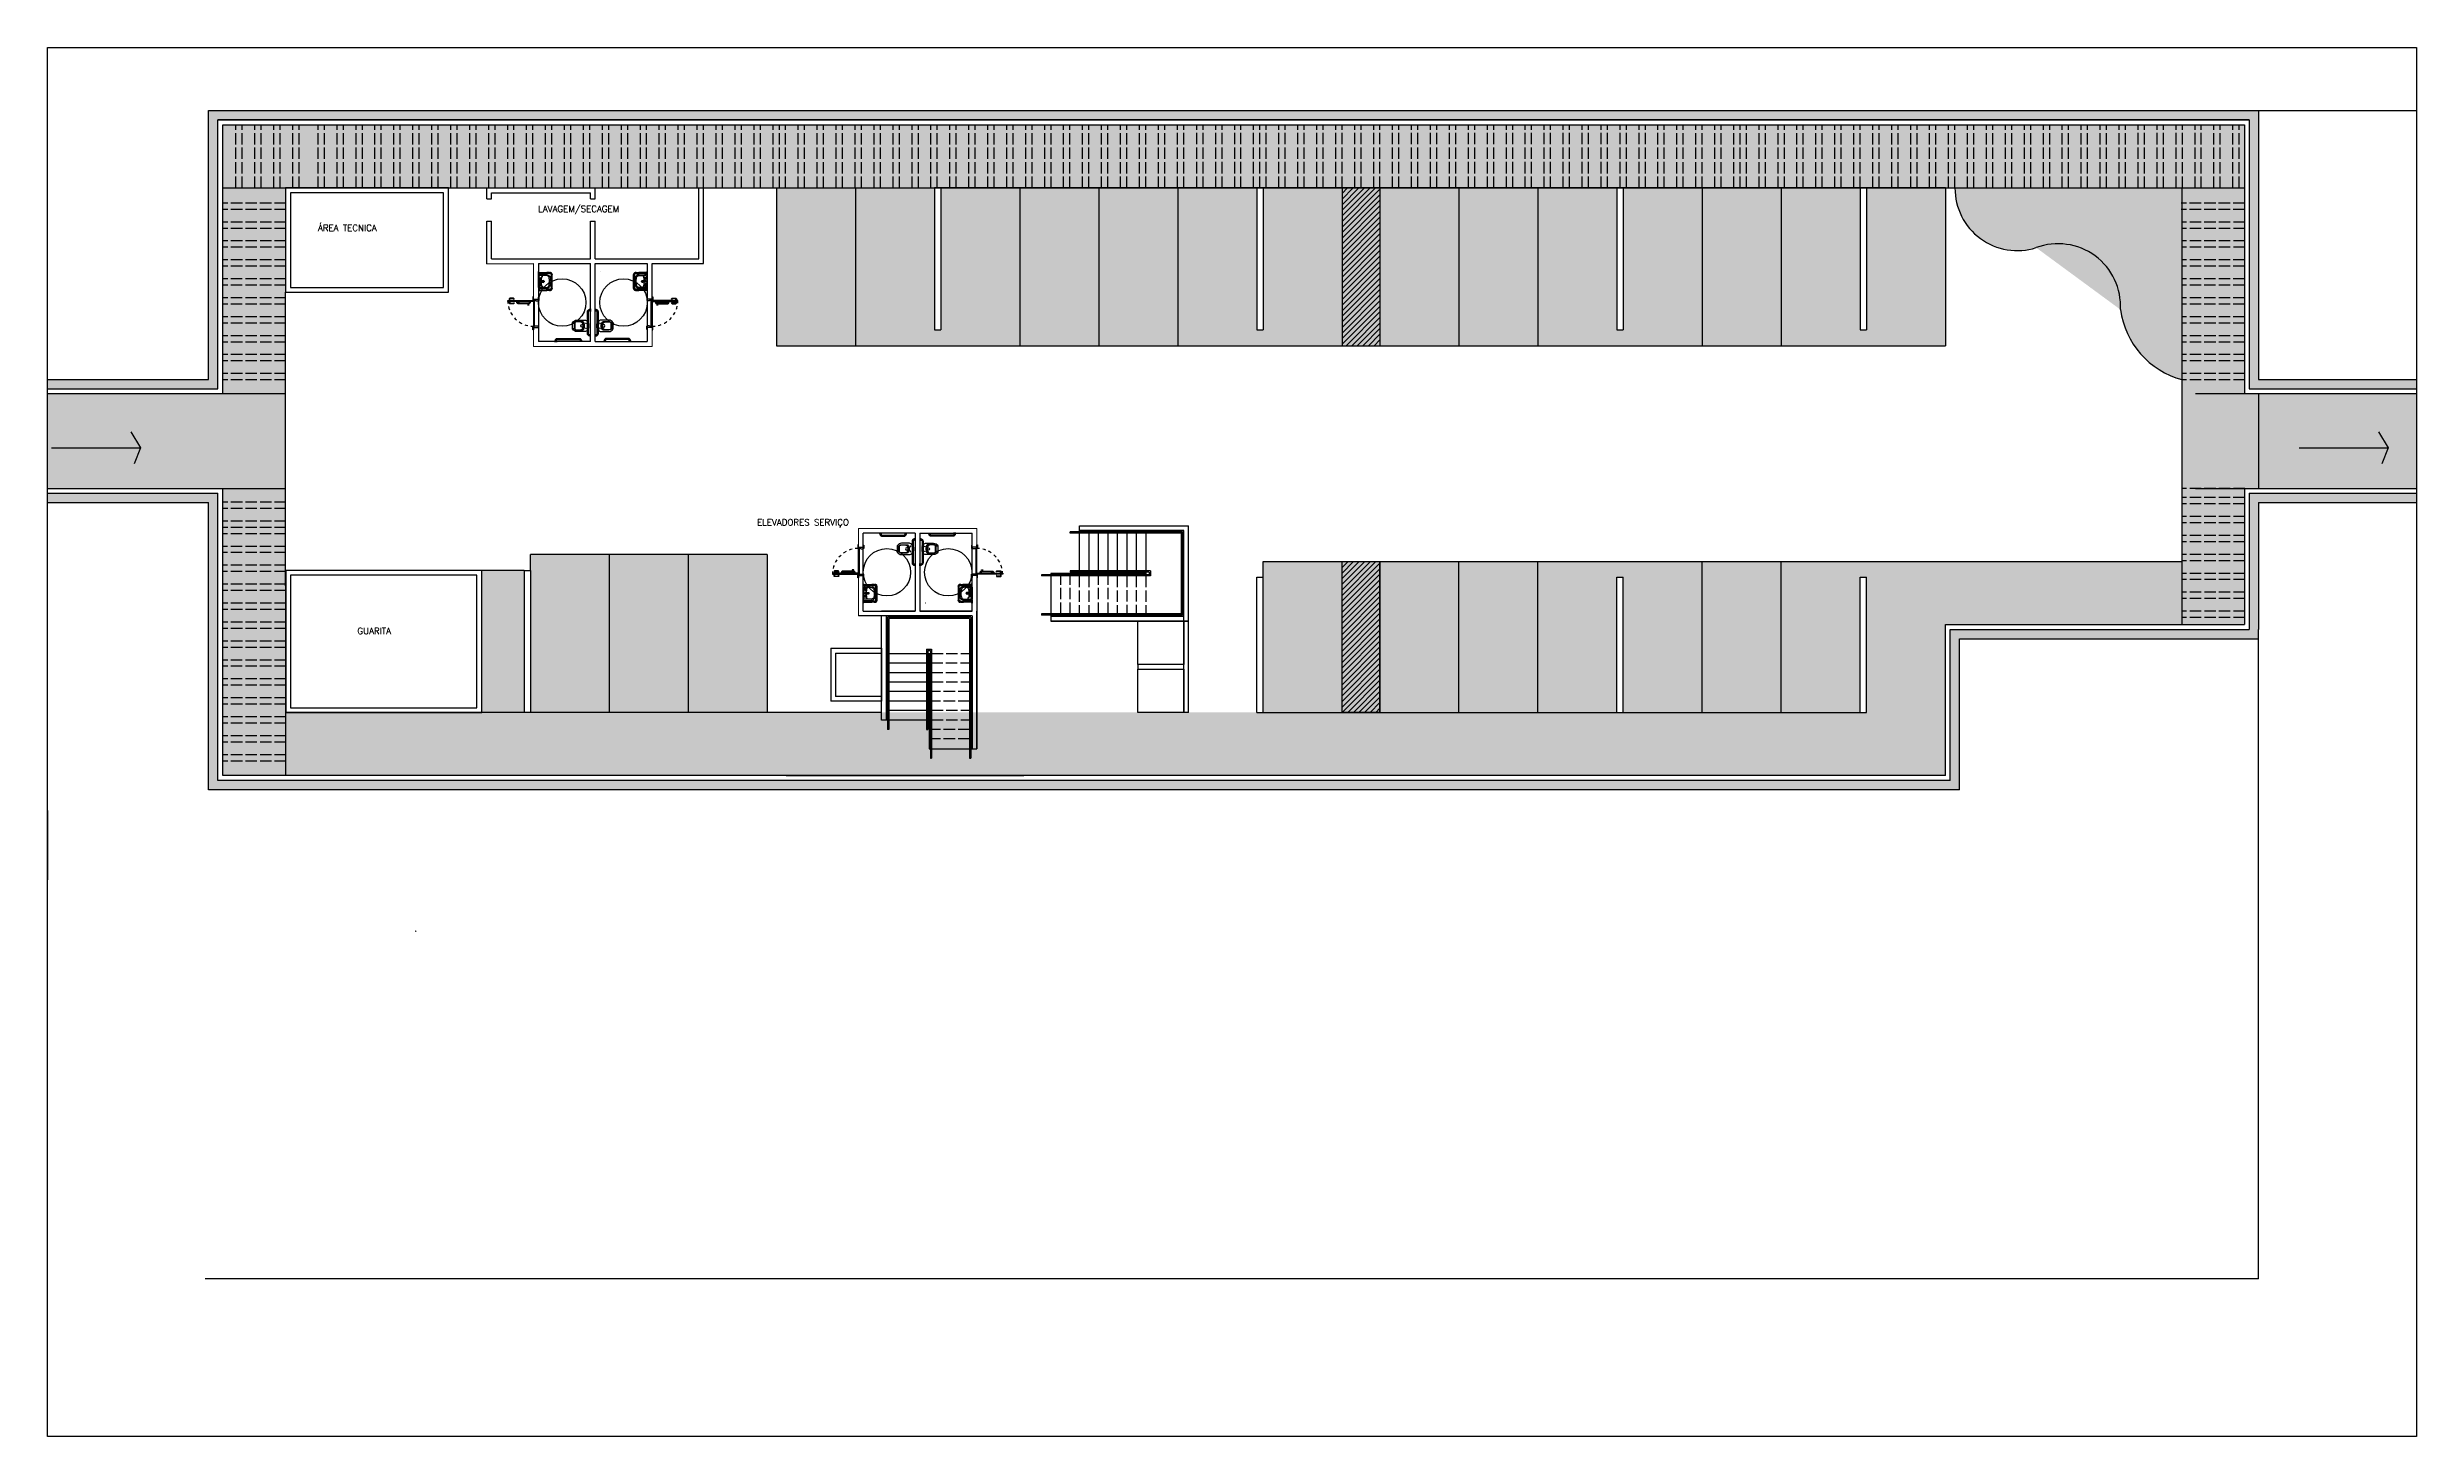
# Model space of a CAD drawing. Header units: inches. Extents: x -55 to 235, y -47 to 159.
# Drawn here: x 159.8 to 234.8, y -25.6 to 18.4 of the extents above; entities that cross this region are included whole.
import ezdxf

# ---------------------------------------------------------------- set-up
doc = ezdxf.new("R2010")
doc.units = ezdxf.units.IN
doc.header["$LTSCALE"] = 0.03
doc.header["$MEASUREMENT"] = 0
for name, pattern in [('ACAD_ISO02W100', [15, 12, -3]), ('CONTINU', [0]), ('HIDDEN', [0.375, 0.25, -0.125])]:
    doc.linetypes.add(name, pattern=pattern)
doc.layers.add('01', color=7, linetype='Continuous')
doc.layers.add('AI-Texto amb-tit', color=4, linetype='Continuous')
doc.styles.add('RS100', font='romans.shx', dxfattribs={"height": 0.2})
pattern_1 = [(37.5, (0, 0), (-0.003149668, 0.096341188), [0, -0.076, 0, -0.085, 0, -0.08125]), (7.5, (0, 0), (0.088488835, 0.1411073), [0, -0.041, 0, -0.0685, 0, -0.02625]), (327.5, (-0.0615, 0), (0.155707093, 0.000282953), [0, -0.025, 0, -0.09, 0, -0.1175]), (317.5, (-0.0615, 0), (0.15030633, 0.04388378), [0, -0.0125, 0, -0.059, 0, -0.0675])]

msp = doc.modelspace()

# ---------------------------------------------------------------- texts
at = {"layer": 'AI-Texto amb-tit', "char_height": 0.2, "width": 3.69087, "attachment_point": 1, "style": 'RS100'}
for s, insert in [('ÁREA TECNICA', (168.354, 12.755)), ('LAVAGEM/SECAGEM', (175.325, 13.357)), ('ELEVADORES SERVIÇO', (182.254, 3.429)), ('GUARITA', (169.602, -0.009))]:
    msp.add_mtext(s, dxfattribs=dict(at, insert=insert))

# ---------------------------------------------------------------- blocks, each defined once
blk = doc.blocks.new('CX-A$C79F73C49')
blk.add_lwpolyline([(0.005, 0.157), (0.005, 0.127), (0, 0.127), (0, 0.157)], close=True)
blk.add_lwpolyline([(0.057, 0.022, -0.414214), (0.05, 0.015), (0.04, 0.015), (0.04, 0), (0.05, 0, 0.414214), (0.072, 0.022), (0.072, 0.127, 0.414214), (0.05, 0.15), (0.005, 0.15), (0.005, 0.135), (0.05, 0.135, -0.414214), (0.057, 0.127)], format="xyb", close=True)
blk = doc.blocks.new('fsfa')
for p, q in [((175.329, 11.522), (176.979, 11.522)), ((177.129, 11.522), (178.779, 11.522))]:
    blk.add_line(p, q)
at = {"layer": '01', "lineweight": 0}
for p, q in [((175.179, 11.522), (175.179, 10.397)), ((175.329, 10.397), (175.329, 11.522)), ((176.979, 11.522), (176.979, 9.052)), ((177.129, 11.522), (177.129, 9.052)), ((178.779, 10.397), (178.779, 11.522)), ((175.179, 10.397), (175.329, 10.397)), ((178.929, 10.397), (178.779, 10.397)), ((175.329, 9.497), (175.179, 9.497)), ((175.179, 9.497), (175.179, 8.902)), ((178.779, 9.497), (178.929, 9.497)), ((178.929, 9.497), (178.929, 8.902)), ((175.179, 8.902), (177.131, 8.902)), ((178.929, 8.902), (176.978, 8.902))]:
    blk.add_line(p, q, dxfattribs=at)
at = {"layer": '01'}
for p, q in [((175.329, 11.522), (175.329, 9.052)), ((175.335, 11.273), (175.335, 11.17)), ((176.979, 9.052), (176.979, 11.522)), ((177.129, 9.052), (177.129, 11.522)), ((177.301, 11.273), (177.295, 11.273)), ((178.773, 11.273), (178.773, 11.17)), ((178.779, 11.522), (178.779, 9.052)), ((178.929, 10.467), (178.929, 11.522)), ((175.329, 11.17), (175.335, 11.17)), ((175.335, 11.244), (175.359, 11.244)), ((175.335, 11.233), (175.359, 11.233)), ((175.335, 11.211), (175.359, 11.211)), ((175.335, 11.2), (175.359, 11.2)), ((175.335, 10.703), (175.359, 10.703)), ((175.335, 10.681), (175.359, 10.681)), ((175.359, 11.244), (175.359, 11.2)), ((175.359, 11.238), (175.603, 11.238)), ((175.359, 11.206), (175.603, 11.206)), ((175.615, 11.239), (175.603, 11.239)), ((175.603, 11.205), (175.603, 11.239)), ((175.615, 11.205), (175.603, 11.205)), ((175.615, 11.239), (175.617, 11.238)), ((175.615, 11.239), (175.615, 11.205)), ((175.615, 11.205), (175.617, 11.206)), ((175.615, 10.709), (175.617, 10.708)), ((175.615, 10.675), (175.615, 10.709)), ((175.615, 10.675), (175.617, 10.676)), ((175.617, 11.206), (175.617, 11.238)), ((175.681, 11.238), (175.617, 11.238)), ((175.681, 11.206), (175.617, 11.206)), ((175.681, 10.708), (175.617, 10.708)), ((175.617, 10.708), (175.617, 10.676)), ((175.681, 10.676), (175.617, 10.676)), ((175.684, 11.239), (175.681, 11.238)), ((175.681, 11.206), (175.681, 11.238)), ((175.684, 11.205), (175.681, 11.206)), ((175.684, 10.709), (175.681, 10.708)), ((175.681, 10.708), (175.681, 10.676)), ((175.684, 10.675), (175.681, 10.676)), ((175.684, 11.239), (175.684, 11.205)), ((175.684, 11.239), (175.696, 11.239)), ((175.684, 11.205), (175.696, 11.205)), ((175.684, 10.709), (175.696, 10.709)), ((175.684, 10.675), (175.684, 10.709)), ((175.684, 10.675), (175.696, 10.675)), ((175.696, 11.239), (175.696, 11.205)), ((175.696, 11.238), (175.705, 11.238)), ((175.696, 11.206), (175.705, 11.206)), ((175.696, 10.675), (175.696, 10.709)), ((175.696, 10.708), (175.705, 10.708)), ((175.696, 10.676), (175.705, 10.676)), ((175.705, 11.239), (175.705, 11.205)), ((175.717, 11.239), (175.705, 11.239)), ((175.717, 11.205), (175.705, 11.205)), ((175.705, 10.675), (175.705, 10.709)), ((175.717, 10.709), (175.705, 10.709)), ((175.717, 10.675), (175.705, 10.675)), ((175.717, 11.205), (175.717, 11.239)), ((175.717, 11.239), (175.719, 11.238)), ((175.717, 11.205), (175.719, 11.206)), ((175.717, 10.709), (175.717, 10.675)), ((175.717, 10.709), (175.719, 10.708)), ((175.717, 10.675), (175.719, 10.676)), ((175.719, 11.238), (175.719, 11.206)), ((175.719, 10.676), (175.719, 10.708)), ((175.732, 11.19), (175.733, 11.193)), ((175.732, 11.19), (175.765, 11.19)), ((175.732, 11.19), (175.732, 11.178)), ((175.765, 11.178), (175.732, 11.178)), ((175.732, 10.724), (175.733, 10.721)), ((175.764, 11.193), (175.733, 11.193)), ((175.764, 10.721), (175.733, 10.721)), ((175.765, 11.19), (175.764, 11.193)), ((175.765, 10.724), (175.764, 10.721)), ((175.765, 11.19), (175.765, 11.178)), ((178.344, 11.193), (178.376, 11.193)), ((178.344, 11.19), (178.344, 11.193)), ((178.377, 11.19), (178.344, 11.19)), ((178.344, 11.19), (178.344, 11.178)), ((178.344, 11.178), (178.377, 11.178)), ((178.344, 10.724), (178.344, 10.721)), ((178.344, 10.721), (178.376, 10.721)), ((178.377, 11.19), (178.376, 11.193)), ((178.377, 10.724), (178.376, 10.721)), ((178.377, 11.19), (178.377, 11.178)), ((178.392, 11.239), (178.39, 11.238)), ((178.39, 11.238), (178.39, 11.206)), ((178.392, 11.205), (178.39, 11.206)), ((178.392, 10.709), (178.39, 10.708)), ((178.39, 10.676), (178.39, 10.708)), ((178.392, 10.675), (178.39, 10.676)), ((178.392, 11.205), (178.392, 11.239)), ((178.392, 11.239), (178.404, 11.239)), ((178.392, 11.205), (178.404, 11.205)), ((178.392, 10.709), (178.392, 10.675)), ((178.392, 10.709), (178.404, 10.709)), ((178.392, 10.675), (178.404, 10.675)), ((178.404, 11.239), (178.404, 11.205)), ((178.413, 11.238), (178.404, 11.238)), ((178.413, 11.206), (178.404, 11.206)), ((178.404, 10.675), (178.404, 10.709)), ((178.413, 10.708), (178.404, 10.708)), ((178.413, 10.676), (178.404, 10.676)), ((178.425, 11.239), (178.413, 11.239)), ((178.413, 11.239), (178.413, 11.205)), ((178.425, 11.205), (178.413, 11.205)), ((178.413, 10.675), (178.413, 10.709)), ((178.425, 10.709), (178.413, 10.709)), ((178.425, 10.675), (178.413, 10.675)), ((178.425, 11.239), (178.425, 11.205)), ((178.425, 11.239), (178.428, 11.238)), ((178.425, 11.205), (178.428, 11.206)), ((178.425, 10.709), (178.428, 10.708)), ((178.425, 10.675), (178.425, 10.709)), ((178.425, 10.675), (178.428, 10.676)), ((178.428, 11.206), (178.428, 11.238)), ((178.428, 11.238), (178.492, 11.238)), ((178.428, 11.206), (178.492, 11.206)), ((178.428, 10.708), (178.492, 10.708)), ((178.428, 10.708), (178.428, 10.676)), ((178.428, 10.676), (178.492, 10.676)), ((178.494, 11.239), (178.492, 11.238)), ((178.492, 11.206), (178.492, 11.238)), ((178.494, 11.205), (178.492, 11.206)), ((178.494, 10.709), (178.492, 10.708)), ((178.492, 10.708), (178.492, 10.676)), ((178.494, 10.675), (178.492, 10.676)), ((178.494, 11.239), (178.506, 11.239)), ((178.494, 11.239), (178.494, 11.205)), ((178.494, 11.205), (178.506, 11.205)), ((178.494, 10.675), (178.494, 10.709)), ((178.506, 11.205), (178.506, 11.239)), ((178.749, 11.238), (178.506, 11.238)), ((178.749, 11.206), (178.506, 11.206)), ((178.773, 11.244), (178.749, 11.244)), ((178.749, 11.244), (178.749, 11.2)), ((178.773, 11.233), (178.749, 11.233)), ((178.773, 11.211), (178.749, 11.211)), ((178.773, 11.2), (178.749, 11.2)), ((178.773, 10.703), (178.749, 10.703)), ((178.773, 10.681), (178.749, 10.681)), ((178.779, 11.17), (178.773, 11.17)), ((175.179, 10.397), (175.329, 10.397)), ((175.179, 10.397), (175.179, 10.357)), ((175.179, 10.397), (175.179, 10.357)), ((175.209, 10.357), (175.259, 10.357)), ((175.259, 10.347), (175.259, 10.357)), ((175.259, 10.347), (175.259, 10.357)), ((175.259, 10.347), (175.329, 10.347)), ((175.259, 10.347), (175.329, 10.347)), ((175.329, 10.397), (175.329, 10.347)), ((175.329, 10.397), (175.329, 10.347)), ((178.929, 10.397), (178.779, 10.397)), ((178.779, 10.397), (178.779, 10.347)), ((178.779, 10.397), (178.779, 10.347)), ((178.849, 10.347), (178.779, 10.347)), ((178.849, 10.347), (178.779, 10.347)), ((178.849, 10.347), (178.849, 10.357)), ((178.849, 10.347), (178.849, 10.357)), ((178.899, 10.357), (178.849, 10.357)), ((178.929, 10.397), (178.929, 10.357)), ((178.929, 10.397), (178.929, 10.357)), ((175.179, 9.497), (175.179, 9.537)), ((175.179, 9.497), (175.179, 9.537)), ((175.179, 9.537), (175.209, 9.537)), ((175.179, 9.497), (175.329, 9.497)), ((175.259, 9.537), (175.209, 9.537)), ((175.259, 9.547), (175.329, 9.547)), ((175.259, 9.547), (175.329, 9.547)), ((175.259, 9.547), (175.259, 9.537)), ((175.259, 9.547), (175.259, 9.537)), ((175.329, 9.497), (175.329, 9.547)), ((175.329, 9.497), (175.329, 9.547)), ((176.979, 9.052), (175.329, 9.052)), ((176.412, 9.458), (176.412, 9.646)), ((176.412, 9.646), (176.412, 9.636)), ((176.422, 9.636), (176.458, 9.636)), ((177.129, 9.052), (178.779, 9.052)), ((177.687, 9.636), (177.651, 9.636)), ((177.697, 9.458), (177.697, 9.646)), ((177.697, 9.646), (177.697, 9.636)), ((178.849, 9.547), (178.779, 9.547)), ((178.849, 9.547), (178.779, 9.547)), ((178.779, 9.497), (178.779, 9.547)), ((178.779, 9.497), (178.779, 9.547)), ((178.929, 9.497), (178.779, 9.497)), ((178.849, 9.547), (178.849, 9.537)), ((178.849, 9.547), (178.849, 9.537)), ((178.849, 9.537), (178.899, 9.537)), ((178.929, 9.537), (178.899, 9.537)), ((178.929, 9.497), (178.929, 9.537)), ((178.929, 9.497), (178.929, 9.537))]:
    blk.add_line(p, q, dxfattribs=at)
at = {"layer": '01', "ltscale": 3}
for p, q in [((175.329, 11.17), (175.329, 11.273)), ((178.779, 11.17), (178.779, 11.273))]:
    blk.add_line(p, q, dxfattribs=at)
at = {"layer": '01'}
for points in [[(175.358, 10.741, -0.219089), (175.329, 10.761), (175.329, 10.957), (175.329, 11.153, -0.219089), (175.358, 11.173)], [(175.347, 11.085, 0.414698), (175.358, 11.072, 0.016843), (175.414, 11.069, 0.366077), (175.43, 11.083, -0.001782), (175.431, 11.088, -0.174065), (175.46, 11.137, -1.00211), (175.466, 11.131)], [(175.466, 10.783, -1.00211), (175.46, 10.777, -0.174065), (175.431, 10.826, -0.001782), (175.43, 10.831, 0.366077), (175.414, 10.844, 0.016844), (175.358, 10.842, 0.414698), (175.347, 10.829)], [(175.358, 11.173, -0.072907), (175.598, 11.178, -0.3044), (175.702, 11.088, -0.067106), (175.72, 10.957, -0.067106), (175.702, 10.826, -0.3044), (175.598, 10.735, -0.072907), (175.358, 10.741)], [(175.438, 10.835, -0.045632), (175.428, 10.957, -0.048033), (175.439, 11.085)], [(175.516, 10.765, -0.368026), (175.439, 10.828, -0.004431), (175.437, 10.839)], [(175.516, 11.149, 0.375471), (175.439, 11.084)], [(178.75, 11.173, 0.072907), (178.511, 11.178, 0.3044), (178.406, 11.088, 0.067106), (178.389, 10.957, 0.067106), (178.406, 10.826, 0.3044), (178.511, 10.735, 0.072907), (178.75, 10.741)], [(178.593, 11.149, -0.375471), (178.67, 11.084)], [(178.593, 10.765, 0.368026), (178.669, 10.828, 0.004431), (178.672, 10.839)], [(178.762, 11.085, -0.414698), (178.751, 11.072, -0.016843), (178.695, 11.069, -0.366077), (178.678, 11.083, 0.001782), (178.678, 11.088, 0.174065), (178.649, 11.137, 1.00211), (178.643, 11.131)], [(178.643, 10.783, 1.00211), (178.649, 10.777, 0.174065), (178.678, 10.826, 0.001782), (178.678, 10.831, -0.366077), (178.695, 10.844, -0.016844), (178.751, 10.842, -0.414698), (178.762, 10.829)], [(178.671, 10.835, 0.045632), (178.681, 10.957, 0.048033), (178.67, 11.085)], [(178.751, 10.741, 0.219089), (178.779, 10.761), (178.779, 10.957), (178.779, 11.153, 0.219089), (178.751, 11.173)], [(176.422, 9.636, -0.407906), (176.412, 9.646, -0.131537), (176.413, 9.651, -0.273863), (176.55, 9.732), (176.799, 9.732, -0.319419), (176.88, 9.675, -0.074713), (176.894, 9.602, -0.017899), (176.894, 9.502, -0.074713), (176.88, 9.429, -0.319419), (176.799, 9.372), (176.55, 9.372, -0.273863), (176.413, 9.453, -0.136488), (176.412, 9.458, -0.402244), (176.422, 9.467), (176.458, 9.467, -0.337727), (176.463, 9.464)], [(176.655, 9.419, 0.305538), (176.738, 9.474, 0.097448), (176.753, 9.552, 0.097448), (176.738, 9.63, 0.305538), (176.655, 9.685)], [(176.924, 9.592, 0.414214), (176.915, 9.601), (176.893, 9.601)], [(176.924, 9.512, -0.414214), (176.915, 9.503), (176.893, 9.503)], [(177.185, 9.592, -0.414214), (177.194, 9.601), (177.216, 9.601)], [(177.185, 9.512, 0.414214), (177.194, 9.503), (177.216, 9.503)], [(177.687, 9.636, 0.407906), (177.697, 9.646, 0.131537), (177.696, 9.651, 0.273863), (177.559, 9.732), (177.31, 9.732, 0.319419), (177.229, 9.675, 0.074713), (177.215, 9.602, 0.017899), (177.215, 9.502, 0.074713), (177.229, 9.429, 0.319419), (177.31, 9.372), (177.559, 9.372, 0.273863), (177.696, 9.453, 0.136488), (177.697, 9.458, 0.402244), (177.687, 9.467), (177.651, 9.467, 0.337727), (177.646, 9.464)], [(177.454, 9.419, -0.305538), (177.371, 9.474, -0.097448), (177.356, 9.552, -0.097448), (177.371, 9.63, -0.305538), (177.454, 9.685)]]:
    blk.add_lwpolyline(points, format="xyb", dxfattribs=at)
for points in [[(175.359, 10.714), (175.335, 10.714), (175.335, 10.67), (175.359, 10.67)], [(175.379, 10.74), (175.385, 10.74), (175.385, 10.843), (175.379, 10.843)], [(178.729, 10.74), (178.723, 10.74), (178.723, 10.843), (178.729, 10.843)], [(178.749, 10.714), (178.773, 10.714), (178.773, 10.67), (178.749, 10.67)], [(174.359, 10.357), (175.179, 10.357), (175.179, 10.322), (174.359, 10.322)], [(174.685, 10.312), (174.735, 10.312), (174.735, 10.322), (174.685, 10.322)], [(175.035, 10.212), (174.985, 10.212), (174.985, 10.222), (175.035, 10.222)], [(175.159, 10.467), (175.159, 10.367), (175.179, 10.367), (175.179, 10.467)], [(175.179, 10.357), (175.179, 9.537), (175.209, 9.537), (175.209, 10.357)], [(175.349, 10.457), (175.349, 10.357), (175.329, 10.357), (175.329, 10.457)], [(178.759, 10.457), (178.759, 10.357), (178.779, 10.357), (178.779, 10.457)], [(178.929, 10.357), (178.929, 9.537), (178.899, 9.537), (178.899, 10.357)], [(178.949, 10.467), (178.949, 10.367), (178.929, 10.367), (178.929, 10.467)], [(179.749, 10.357), (178.929, 10.357), (178.929, 10.322), (179.749, 10.322)], [(179.074, 10.212), (179.124, 10.212), (179.124, 10.222), (179.074, 10.222)], [(179.424, 10.312), (179.374, 10.312), (179.374, 10.322), (179.424, 10.322)], [(175.159, 9.427), (175.159, 9.527), (175.179, 9.527), (175.179, 9.427)], [(175.349, 9.437), (175.349, 9.537), (175.329, 9.537), (175.329, 9.437)], [(178.759, 9.437), (178.759, 9.537), (178.779, 9.537), (178.779, 9.437)], [(178.949, 9.427), (178.949, 9.527), (178.929, 9.527), (178.929, 9.427)]]:
    blk.add_lwpolyline(points, close=True, dxfattribs=at)
for points in [[(175.342, 10.957, 0.019965), (175.347, 10.825, 0.043001), (175.351, 10.804, 0.302465), (175.385, 10.773, 0.041693), (175.516, 10.765, 0.024671), (175.594, 10.771, 0.304374), (175.668, 10.835, 0.067046), (175.685, 10.957, 0.067046), (175.668, 11.079, 0.304374), (175.594, 11.143, 0.02467), (175.516, 11.149, 0.041693), (175.385, 11.141, 0.302465), (175.351, 11.11, 0.043001), (175.347, 11.089, 0.019965)], [(175.371, 11.036, 1), (175.4, 11.036, 1)], [(175.371, 10.957, 1), (175.4, 10.957, 1)], [(175.371, 10.878, 1), (175.4, 10.878, 1)], [(175.458, 10.957, 1), (175.516, 10.957, 1)], [(178.767, 10.957, -0.019965), (178.762, 10.825, -0.043001), (178.758, 10.804, -0.302465), (178.724, 10.773, -0.041693), (178.593, 10.765, -0.024671), (178.515, 10.771, -0.304374), (178.44, 10.835, -0.067046), (178.424, 10.957, -0.067046), (178.44, 11.079, -0.304374), (178.515, 11.143, -0.02467), (178.593, 11.149, -0.041693), (178.724, 11.141, -0.302465), (178.758, 11.11, -0.043001), (178.762, 11.089, -0.019965)], [(178.65, 10.957, -1), (178.593, 10.957, -1)], [(178.738, 11.036, -1), (178.709, 11.036, -1)], [(178.738, 10.957, -1), (178.709, 10.957, -1)], [(178.738, 10.878, -1), (178.709, 10.878, -1)], [(175.075, 10.312), (175.075, 10.292, -0.414214), (175.035, 10.252), (174.685, 10.252, -0.414214), (174.645, 10.292), (174.645, 10.312), (174.675, 10.312), (174.675, 10.292, 0.414214), (174.685, 10.282), (175.035, 10.282, 0.414214), (175.045, 10.292), (175.045, 10.312)], [(179.034, 10.312), (179.034, 10.292, 0.414214), (179.074, 10.252), (179.424, 10.252, 0.414214), (179.464, 10.292), (179.464, 10.312), (179.434, 10.312), (179.434, 10.292, -0.414214), (179.424, 10.282), (179.074, 10.282, -0.414214), (179.064, 10.292), (179.064, 10.312)], [(176.769, 9.655, 0.295956), (176.719, 9.686, -0.008003), (176.547, 9.686, 0.219669), (176.469, 9.651, 0.1825), (176.462, 9.633), (176.462, 9.471, 0.1825), (176.469, 9.453, 0.21967), (176.547, 9.418, -0.008003), (176.719, 9.418, 0.295956), (176.769, 9.449, 0.109342), (176.791, 9.552, 0.109342)], [(176.743, 9.59, 0.042994), (176.734, 9.623, 0.312272), (176.656, 9.676, -0.00507), (176.547, 9.677, 0.107996), (176.508, 9.669, 0.297508), (176.486, 9.635), (176.486, 9.469, 0.297509), (176.508, 9.435, 0.107996), (176.547, 9.427, -0.00507), (176.656, 9.427, 0.312272), (176.734, 9.481, 0.091294), (176.747, 9.552, 0.048111)], [(176.84, 9.63, -1), (176.825, 9.63, -1)], [(176.84, 9.474, -1), (176.825, 9.474, -1)], [(177.269, 9.63, 1), (177.284, 9.63, 1)], [(177.269, 9.474, 1), (177.284, 9.474, 1)], [(177.34, 9.655, -0.295956), (177.39, 9.686, 0.008003), (177.562, 9.686, -0.219669), (177.64, 9.651, -0.1825), (177.647, 9.633), (177.647, 9.471, -0.1825), (177.64, 9.453, -0.21967), (177.562, 9.418, 0.008003), (177.39, 9.418, -0.295956), (177.34, 9.449, -0.109342), (177.318, 9.552, -0.109342)], [(177.366, 9.59, -0.042994), (177.375, 9.623, -0.312272), (177.453, 9.676, 0.00507), (177.562, 9.677, -0.107996), (177.601, 9.669, -0.297508), (177.623, 9.635), (177.623, 9.469, -0.297509), (177.601, 9.435, -0.107996), (177.562, 9.427, 0.00507), (177.453, 9.427, -0.312272), (177.375, 9.481, -0.091294), (177.362, 9.552, -0.048111)]]:
    blk.add_lwpolyline(points, format="xyb", close=True, dxfattribs=at)
at = {"layer": '01', "ltscale": 3}
for points in [[(175.603, 10.708), (175.359, 10.708), (175.359, 10.676), (175.603, 10.676)], [(175.615, 10.675), (175.603, 10.675), (175.603, 10.709), (175.615, 10.709)], [(175.764, 11.178), (175.733, 11.178), (175.733, 10.736), (175.764, 10.736)], [(178.344, 11.178), (178.376, 11.178), (178.376, 10.736), (178.344, 10.736)], [(178.494, 10.675), (178.506, 10.675), (178.506, 10.709), (178.494, 10.709)], [(178.506, 10.708), (178.749, 10.708), (178.749, 10.676), (178.506, 10.676)]]:
    blk.add_lwpolyline(points, close=True, dxfattribs=at)
at = {"layer": '01', "linetype": 'CONTINU'}
for points in [[(175.418, 10.984), (175.389, 10.984), (175.384, 10.984), (175.383, 10.984), (175.378, 10.983), (175.378, 10.982), (175.374, 10.98), (175.373, 10.98), (175.37, 10.978), (175.369, 10.977), (175.367, 10.975), (175.366, 10.973), (175.365, 10.973), (175.364, 10.97), (175.363, 10.969), (175.362, 10.967), (175.362, 10.964), (175.361, 10.963), (175.361, 10.961), (175.361, 10.958), (175.361, 10.955), (175.361, 10.953), (175.362, 10.952), (175.362, 10.949), (175.363, 10.947), (175.364, 10.946), (175.365, 10.943), (175.366, 10.943), (175.367, 10.941), (175.369, 10.939), (175.37, 10.938), (175.373, 10.936), (175.374, 10.936), (175.378, 10.934), (175.378, 10.934), (175.383, 10.932), (175.384, 10.932), (175.389, 10.932), (175.418, 10.932)], [(175.411, 10.984), (175.412, 10.984), (175.411, 10.984), (175.41, 10.984), (175.408, 10.984), (175.407, 10.984), (175.406, 10.984), (175.405, 10.984), (175.403, 10.983), (175.402, 10.983), (175.402, 10.983), (175.401, 10.983), (175.401, 10.982), (175.399, 10.982), (175.398, 10.981), (175.398, 10.981), (175.397, 10.98), (175.397, 10.98), (175.396, 10.98), (175.394, 10.979), (175.394, 10.978), (175.393, 10.977), (175.392, 10.976), (175.391, 10.975), (175.39, 10.974), (175.39, 10.973), (175.389, 10.972), (175.389, 10.972), (175.388, 10.97), (175.387, 10.969), (175.387, 10.968), (175.387, 10.967), (175.386, 10.966), (175.386, 10.964), (175.386, 10.963), (175.385, 10.963), (175.385, 10.962), (175.385, 10.96), (175.385, 10.958), (175.385, 10.956), (175.385, 10.954), (175.385, 10.953), (175.386, 10.953), (175.386, 10.952), (175.386, 10.95), (175.387, 10.949), (175.387, 10.948), (175.387, 10.947), (175.388, 10.946), (175.389, 10.944), (175.389, 10.944), (175.39, 10.943), (175.39, 10.942), (175.391, 10.941), (175.392, 10.94), (175.393, 10.939), (175.394, 10.938), (175.394, 10.937), (175.396, 10.936), (175.397, 10.936), (175.397, 10.936), (175.398, 10.935), (175.398, 10.935), (175.399, 10.934), (175.401, 10.934), (175.401, 10.934), (175.402, 10.933), (175.402, 10.933), (175.403, 10.933), (175.405, 10.932), (175.406, 10.932), (175.407, 10.932), (175.408, 10.932), (175.41, 10.932), (175.411, 10.932), (175.411, 10.932), (175.411, 10.932)], [(175.397, 10.939), (175.397, 10.939), (175.396, 10.939), (175.394, 10.941), (175.394, 10.942), (175.392, 10.944), (175.392, 10.944), (175.391, 10.945), (175.391, 10.946), (175.39, 10.947), (175.39, 10.948), (175.389, 10.949), (175.389, 10.951), (175.389, 10.951), (175.388, 10.953), (175.388, 10.953), (175.388, 10.954), (175.388, 10.956), (175.388, 10.958), (175.388, 10.961), (175.388, 10.962), (175.388, 10.963), (175.388, 10.963), (175.389, 10.965), (175.389, 10.965), (175.389, 10.967), (175.39, 10.968), (175.39, 10.969), (175.391, 10.97), (175.391, 10.971), (175.392, 10.972), (175.392, 10.972), (175.394, 10.975), (175.394, 10.975), (175.396, 10.977), (175.397, 10.977), (175.397, 10.977)], [(175.421, 10.973), (175.419, 10.973), (175.418, 10.973), (175.417, 10.973), (175.416, 10.972), (175.415, 10.972), (175.414, 10.971), (175.413, 10.971), (175.412, 10.97), (175.411, 10.969), (175.411, 10.969), (175.409, 10.967), (175.409, 10.967), (175.408, 10.965), (175.408, 10.964), (175.408, 10.964), (175.407, 10.962), (175.407, 10.961), (175.407, 10.96), (175.407, 10.958), (175.407, 10.956), (175.407, 10.955), (175.407, 10.954), (175.408, 10.952), (175.408, 10.952), (175.409, 10.95), (175.409, 10.95), (175.41, 10.948), (175.411, 10.947), (175.411, 10.947), (175.413, 10.946), (175.413, 10.945), (175.414, 10.945), (175.416, 10.944), (175.416, 10.944), (175.418, 10.943), (175.418, 10.943), (175.42, 10.943), (175.421, 10.943)], [(175.411, 10.959), (175.411, 10.959), (175.411, 10.959), (175.411, 10.959), (175.411, 10.959), (175.41, 10.959), (175.41, 10.96), (175.41, 10.96), (175.41, 10.96), (175.41, 10.96), (175.409, 10.96), (175.409, 10.96), (175.409, 10.96), (175.409, 10.959), (175.409, 10.959), (175.409, 10.959), (175.408, 10.959), (175.408, 10.959), (175.408, 10.959), (175.408, 10.959), (175.408, 10.958), (175.408, 10.958), (175.408, 10.958), (175.408, 10.958), (175.408, 10.957), (175.408, 10.957), (175.408, 10.957), (175.409, 10.957), (175.409, 10.957), (175.409, 10.957), (175.409, 10.957), (175.409, 10.957), (175.409, 10.956), (175.41, 10.956), (175.41, 10.956), (175.41, 10.957), (175.41, 10.957), (175.41, 10.957), (175.411, 10.957), (175.411, 10.957), (175.411, 10.957), (175.411, 10.957), (175.411, 10.957), (175.411, 10.958), (175.411, 10.958), (175.411, 10.958), (175.411, 10.958), (175.411, 10.959)], [(175.414, 10.984), (175.42, 10.984)], [(175.414, 10.932), (175.42, 10.932)], [(175.421, 10.973), (175.421, 10.973), (175.421, 10.973)], [(175.421, 10.943), (175.421, 10.943), (175.421, 10.943), (175.423, 10.943), (175.424, 10.943), (175.425, 10.943), (175.427, 10.944), (175.427, 10.944), (175.429, 10.945), (175.43, 10.945), (175.431, 10.946), (175.432, 10.947), (175.432, 10.948), (175.433, 10.949), (175.434, 10.95), (175.434, 10.951), (175.435, 10.952), (175.435, 10.952), (175.436, 10.954), (175.436, 10.955), (175.436, 10.956), (175.436, 10.958), (175.436, 10.96), (175.436, 10.961), (175.435, 10.962), (175.435, 10.964), (175.435, 10.964), (175.434, 10.966), (175.434, 10.967), (175.433, 10.968), (175.432, 10.969), (175.431, 10.969), (175.43, 10.97), (175.43, 10.971), (175.428, 10.971), (175.427, 10.972), (175.427, 10.972), (175.425, 10.973), (175.424, 10.973), (175.423, 10.973), (175.421, 10.973)], [(175.433, 10.96), (175.433, 10.96), (175.433, 10.96), (175.432, 10.96), (175.432, 10.959), (175.432, 10.959), (175.432, 10.959), (175.432, 10.959), (175.432, 10.959), (175.432, 10.959), (175.432, 10.959), (175.432, 10.958), (175.432, 10.958), (175.432, 10.958), (175.432, 10.958), (175.432, 10.957), (175.432, 10.957), (175.432, 10.957), (175.432, 10.957), (175.432, 10.957), (175.432, 10.957), (175.432, 10.957), (175.433, 10.957), (175.433, 10.956), (175.433, 10.956), (175.433, 10.956), (175.434, 10.957), (175.434, 10.957), (175.434, 10.957), (175.434, 10.957), (175.434, 10.957), (175.434, 10.957), (175.434, 10.957), (175.434, 10.957), (175.435, 10.958), (175.435, 10.958), (175.435, 10.958), (175.435, 10.958), (175.435, 10.959), (175.434, 10.959), (175.434, 10.959), (175.434, 10.959), (175.434, 10.959), (175.434, 10.959), (175.434, 10.959)], [(175.434, 10.96), (175.434, 10.96), (175.433, 10.96)], [(175.434, 10.979), (175.439, 10.979), (175.439, 10.979), (175.44, 10.979), (175.441, 10.979), (175.441, 10.979), (175.442, 10.979), (175.442, 10.979)], [(175.442, 10.938), (175.441, 10.938), (175.441, 10.937), (175.441, 10.937), (175.44, 10.937), (175.439, 10.937), (175.439, 10.937), (175.434, 10.937)], [(175.438, 10.94), (175.438, 10.94)], [(175.439, 10.981), (175.44, 10.98), (175.441, 10.98), (175.442, 10.98), (175.443, 10.98), (175.445, 10.98), (175.449, 10.979), (175.454, 10.979), (175.458, 10.978), (175.461, 10.978), (175.463, 10.978), (175.465, 10.978), (175.467, 10.977), (175.472, 10.977), (175.476, 10.976), (175.478, 10.976), (175.48, 10.976), (175.483, 10.976), (175.485, 10.975)], [(175.439, 10.935), (175.44, 10.936), (175.441, 10.936), (175.442, 10.936), (175.443, 10.936), (175.445, 10.936), (175.449, 10.937), (175.454, 10.937), (175.458, 10.938), (175.461, 10.938), (175.463, 10.938), (175.465, 10.938), (175.467, 10.939), (175.472, 10.939), (175.476, 10.94), (175.478, 10.94), (175.48, 10.94), (175.483, 10.94), (175.485, 10.941)], [(175.44, 10.943), (175.44, 10.943)], [(175.462, 10.976), (175.458, 10.977), (175.455, 10.977), (175.448, 10.978), (175.444, 10.978), (175.444, 10.979), (175.443, 10.979)], [(175.443, 10.938), (175.444, 10.938), (175.444, 10.938), (175.448, 10.938), (175.451, 10.938), (175.458, 10.939), (175.462, 10.94)], [(175.479, 10.942), (175.483, 10.942), (175.485, 10.942), (175.486, 10.942), (175.488, 10.943), (175.49, 10.943), (175.492, 10.943), (175.494, 10.943), (175.496, 10.944), (175.498, 10.944), (175.499, 10.944), (175.499, 10.944), (175.5, 10.944), (175.5, 10.944)], [(175.481, 10.974), (175.485, 10.974), (175.486, 10.974), (175.488, 10.973), (175.49, 10.973), (175.492, 10.973), (175.494, 10.973), (175.496, 10.973), (175.498, 10.972), (175.499, 10.972), (175.499, 10.972), (175.5, 10.972), (175.5, 10.972)], [(175.505, 10.973), (175.504, 10.973), (175.503, 10.974), (175.503, 10.974), (175.502, 10.974), (175.5, 10.974), (175.498, 10.974), (175.496, 10.974), (175.495, 10.975), (175.492, 10.975), (175.49, 10.975)], [(175.505, 10.943), (175.504, 10.943), (175.503, 10.942), (175.503, 10.942), (175.502, 10.942), (175.5, 10.942), (175.498, 10.942), (175.496, 10.942), (175.495, 10.941), (175.492, 10.941)], [(175.507, 10.966), (175.507, 10.966), (175.507, 10.967), (175.507, 10.967), (175.506, 10.968), (175.506, 10.968), (175.506, 10.968), (175.506, 10.969), (175.505, 10.969), (175.505, 10.969), (175.505, 10.969), (175.505, 10.97), (175.504, 10.97), (175.504, 10.97), (175.503, 10.971), (175.503, 10.971), (175.503, 10.971), (175.502, 10.971), (175.502, 10.971), (175.501, 10.972)], [(175.501, 10.944), (175.502, 10.945), (175.502, 10.945), (175.503, 10.945), (175.503, 10.945), (175.503, 10.945), (175.504, 10.946), (175.504, 10.946), (175.505, 10.946), (175.505, 10.947), (175.505, 10.947), (175.505, 10.947), (175.506, 10.948), (175.506, 10.948), (175.506, 10.948), (175.506, 10.948), (175.507, 10.949), (175.507, 10.949), (175.507, 10.95), (175.507, 10.95)], [(175.514, 10.952), (175.514, 10.953), (175.514, 10.954), (175.514, 10.954), (175.514, 10.955), (175.514, 10.956), (175.514, 10.957), (175.514, 10.958), (175.514, 10.959), (175.514, 10.96), (175.514, 10.961), (175.514, 10.962), (175.514, 10.963), (175.514, 10.963), (175.514, 10.964), (175.513, 10.965), (175.513, 10.966), (175.513, 10.966), (175.513, 10.967), (175.513, 10.967), (175.512, 10.968), (175.512, 10.968), (175.512, 10.969), (175.511, 10.969), (175.511, 10.969), (175.511, 10.97), (175.51, 10.97), (175.509, 10.971), (175.509, 10.971), (175.509, 10.971), (175.509, 10.971), (175.508, 10.972), (175.507, 10.972), (175.507, 10.973), (175.506, 10.973)], [(175.514, 10.954), (175.514, 10.953), (175.514, 10.953), (175.514, 10.953), (175.514, 10.952), (175.513, 10.951), (175.513, 10.95), (175.513, 10.95), (175.513, 10.949), (175.513, 10.949), (175.512, 10.948), (175.512, 10.948), (175.512, 10.947), (175.511, 10.947), (175.511, 10.947), (175.511, 10.946), (175.51, 10.946), (175.509, 10.945), (175.509, 10.945), (175.509, 10.945), (175.509, 10.945), (175.508, 10.944), (175.507, 10.944), (175.507, 10.943), (175.506, 10.943)], [(175.508, 10.964), (175.508, 10.964), (175.508, 10.964), (175.508, 10.963), (175.508, 10.963), (175.508, 10.962), (175.509, 10.962), (175.509, 10.961), (175.509, 10.961), (175.509, 10.961), (175.509, 10.96), (175.509, 10.96), (175.509, 10.959), (175.509, 10.958), (175.509, 10.958), (175.509, 10.957), (175.509, 10.956), (175.509, 10.956), (175.509, 10.955), (175.509, 10.955), (175.509, 10.955), (175.509, 10.954), (175.508, 10.954), (175.508, 10.953), (175.508, 10.953), (175.508, 10.952), (175.508, 10.952), (175.508, 10.952)], [(175.514, 10.963), (175.514, 10.963), (175.514, 10.963), (175.514, 10.963), (175.514, 10.964)], [(175.514, 10.954), (175.514, 10.955), (175.514, 10.955), (175.514, 10.956), (175.514, 10.957), (175.514, 10.957), (175.514, 10.958), (175.514, 10.96), (175.514, 10.96), (175.514, 10.961), (175.514, 10.961), (175.514, 10.962)], [(178.595, 10.952), (178.595, 10.953), (178.595, 10.954), (178.595, 10.954), (178.595, 10.955), (178.595, 10.956), (178.595, 10.957), (178.595, 10.958), (178.595, 10.959), (178.595, 10.96), (178.595, 10.961), (178.595, 10.962), (178.595, 10.963), (178.595, 10.963), (178.595, 10.964), (178.595, 10.965), (178.596, 10.966), (178.596, 10.966), (178.596, 10.967), (178.596, 10.967), (178.597, 10.968), (178.597, 10.968), (178.597, 10.969), (178.598, 10.969), (178.598, 10.969), (178.598, 10.97), (178.599, 10.97), (178.599, 10.971), (178.6, 10.971), (178.6, 10.971), (178.6, 10.971), (178.601, 10.972), (178.601, 10.972), (178.602, 10.973), (178.603, 10.973)], [(178.595, 10.963), (178.595, 10.963), (178.595, 10.963), (178.595, 10.963), (178.595, 10.964)], [(178.595, 10.954), (178.595, 10.955), (178.595, 10.955), (178.595, 10.956), (178.595, 10.957), (178.595, 10.957), (178.595, 10.958), (178.595, 10.96), (178.595, 10.96), (178.595, 10.961), (178.595, 10.961), (178.595, 10.962)], [(178.595, 10.954), (178.595, 10.953), (178.595, 10.953), (178.595, 10.953), (178.595, 10.952), (178.595, 10.951), (178.596, 10.95), (178.596, 10.95), (178.596, 10.949), (178.596, 10.949), (178.597, 10.948), (178.597, 10.948), (178.597, 10.947), (178.598, 10.947), (178.598, 10.947), (178.598, 10.946), (178.599, 10.946), (178.599, 10.945), (178.6, 10.945), (178.6, 10.945), (178.6, 10.945), (178.601, 10.944), (178.601, 10.944), (178.602, 10.943), (178.603, 10.943)], [(178.601, 10.964), (178.601, 10.964), (178.601, 10.964), (178.601, 10.963), (178.6, 10.963), (178.6, 10.962), (178.6, 10.962), (178.6, 10.961), (178.6, 10.961), (178.6, 10.961), (178.6, 10.96), (178.6, 10.96), (178.6, 10.959), (178.6, 10.958), (178.6, 10.958), (178.6, 10.957), (178.6, 10.956), (178.6, 10.956), (178.6, 10.955), (178.6, 10.955), (178.6, 10.955), (178.6, 10.954), (178.6, 10.954), (178.6, 10.953), (178.601, 10.953), (178.601, 10.952), (178.601, 10.952), (178.601, 10.952)], [(178.601, 10.966), (178.602, 10.966), (178.602, 10.967), (178.602, 10.967), (178.603, 10.968), (178.603, 10.968), (178.603, 10.968), (178.603, 10.969), (178.604, 10.969), (178.604, 10.969), (178.604, 10.969), (178.604, 10.97), (178.605, 10.97), (178.605, 10.97), (178.606, 10.971), (178.606, 10.971), (178.606, 10.971), (178.607, 10.971), (178.607, 10.971), (178.607, 10.972)], [(178.607, 10.944), (178.607, 10.945), (178.607, 10.945), (178.606, 10.945), (178.606, 10.945), (178.606, 10.945), (178.605, 10.946), (178.605, 10.946), (178.604, 10.946), (178.604, 10.947), (178.604, 10.947), (178.604, 10.947), (178.603, 10.948), (178.603, 10.948), (178.603, 10.948), (178.603, 10.948), (178.602, 10.949), (178.602, 10.949), (178.602, 10.95), (178.601, 10.95)], [(178.604, 10.973), (178.605, 10.973), (178.605, 10.974), (178.606, 10.974), (178.607, 10.974), (178.609, 10.974), (178.611, 10.974), (178.612, 10.974), (178.614, 10.975), (178.617, 10.975), (178.619, 10.975)], [(178.604, 10.943), (178.605, 10.943), (178.605, 10.942), (178.606, 10.942), (178.607, 10.942), (178.609, 10.942), (178.611, 10.942), (178.612, 10.942), (178.614, 10.941), (178.617, 10.941)], [(178.628, 10.974), (178.624, 10.974), (178.622, 10.974), (178.62, 10.973), (178.619, 10.973), (178.617, 10.973), (178.615, 10.973), (178.613, 10.973), (178.611, 10.972), (178.61, 10.972), (178.61, 10.972), (178.609, 10.972), (178.608, 10.972)], [(178.63, 10.942), (178.626, 10.942), (178.624, 10.942), (178.622, 10.942), (178.62, 10.943), (178.619, 10.943), (178.617, 10.943), (178.615, 10.943), (178.613, 10.944), (178.611, 10.944), (178.61, 10.944), (178.61, 10.944), (178.609, 10.944), (178.608, 10.944)], [(178.67, 10.981), (178.669, 10.98), (178.668, 10.98), (178.667, 10.98), (178.665, 10.98), (178.664, 10.98), (178.659, 10.979), (178.655, 10.979), (178.65, 10.978), (178.648, 10.978), (178.646, 10.978), (178.644, 10.978), (178.642, 10.977), (178.637, 10.977), (178.633, 10.976), (178.631, 10.976), (178.629, 10.976), (178.626, 10.976), (178.624, 10.975)], [(178.67, 10.935), (178.669, 10.936), (178.668, 10.936), (178.667, 10.936), (178.665, 10.936), (178.664, 10.936), (178.659, 10.937), (178.655, 10.937), (178.65, 10.938), (178.648, 10.938), (178.646, 10.938), (178.644, 10.938), (178.642, 10.939), (178.637, 10.939), (178.633, 10.94), (178.631, 10.94), (178.629, 10.94), (178.626, 10.94), (178.624, 10.941)], [(178.647, 10.976), (178.651, 10.977), (178.654, 10.977), (178.661, 10.978), (178.664, 10.978), (178.665, 10.979), (178.666, 10.979)], [(178.666, 10.938), (178.665, 10.938), (178.664, 10.938), (178.661, 10.938), (178.658, 10.938), (178.651, 10.939), (178.647, 10.94)], [(178.674, 10.979), (178.67, 10.979), (178.669, 10.979), (178.669, 10.979), (178.668, 10.979), (178.668, 10.979), (178.667, 10.979), (178.666, 10.979)], [(178.666, 10.938), (178.667, 10.938), (178.668, 10.937), (178.668, 10.937), (178.669, 10.937), (178.669, 10.937), (178.67, 10.937), (178.674, 10.937)], [(178.668, 10.943), (178.668, 10.943)], [(178.671, 10.94), (178.671, 10.94)], [(178.688, 10.943), (178.688, 10.943), (178.688, 10.943), (178.685, 10.943), (178.685, 10.943), (178.683, 10.943), (178.682, 10.944), (178.682, 10.944), (178.68, 10.945), (178.679, 10.945), (178.678, 10.946), (178.677, 10.947), (178.677, 10.948), (178.676, 10.949), (178.675, 10.95), (178.675, 10.951), (178.674, 10.952), (178.674, 10.952), (178.673, 10.954), (178.673, 10.955), (178.673, 10.956), (178.673, 10.958), (178.673, 10.96), (178.673, 10.961), (178.673, 10.962), (178.674, 10.964), (178.674, 10.964), (178.675, 10.966), (178.675, 10.967), (178.676, 10.968), (178.677, 10.969), (178.677, 10.969), (178.679, 10.97), (178.679, 10.971), (178.68, 10.971), (178.682, 10.972), (178.682, 10.972), (178.684, 10.973), (178.685, 10.973), (178.686, 10.973), (178.688, 10.973)], [(178.676, 10.96), (178.676, 10.96), (178.676, 10.96), (178.676, 10.96), (178.677, 10.959), (178.677, 10.959), (178.677, 10.959), (178.677, 10.959), (178.677, 10.959), (178.677, 10.959), (178.677, 10.959), (178.677, 10.958), (178.677, 10.958), (178.677, 10.958), (178.677, 10.958), (178.677, 10.957), (178.677, 10.957), (178.677, 10.957), (178.677, 10.957), (178.677, 10.957), (178.677, 10.957), (178.676, 10.957), (178.676, 10.957), (178.676, 10.956), (178.676, 10.956), (178.676, 10.956), (178.675, 10.957), (178.675, 10.957), (178.675, 10.957), (178.675, 10.957), (178.675, 10.957), (178.675, 10.957), (178.674, 10.957), (178.674, 10.957), (178.674, 10.958), (178.674, 10.958), (178.674, 10.958), (178.674, 10.958), (178.674, 10.959), (178.674, 10.959), (178.674, 10.959), (178.675, 10.959), (178.675, 10.959), (178.675, 10.959), (178.675, 10.959)], [(178.675, 10.96), (178.675, 10.96), (178.676, 10.96)], [(178.688, 10.973), (178.688, 10.973), (178.688, 10.973)], [(178.688, 10.973), (178.69, 10.973), (178.69, 10.973), (178.692, 10.973), (178.693, 10.972), (178.693, 10.972), (178.695, 10.971), (178.696, 10.971), (178.697, 10.97), (178.698, 10.969), (178.698, 10.969), (178.699, 10.967), (178.7, 10.967), (178.7, 10.965), (178.701, 10.964), (178.701, 10.964), (178.702, 10.962), (178.702, 10.961), (178.702, 10.96), (178.702, 10.958), (178.702, 10.956), (178.702, 10.955), (178.702, 10.954), (178.701, 10.952), (178.701, 10.952), (178.7, 10.95), (178.7, 10.95), (178.699, 10.948), (178.698, 10.947), (178.698, 10.947), (178.696, 10.946), (178.696, 10.945), (178.695, 10.945), (178.693, 10.944), (178.693, 10.944), (178.691, 10.943), (178.69, 10.943), (178.689, 10.943), (178.688, 10.943)], [(178.695, 10.984), (178.689, 10.984)], [(178.695, 10.932), (178.689, 10.932)], [(178.691, 10.984), (178.72, 10.984), (178.725, 10.984), (178.726, 10.984), (178.731, 10.983), (178.731, 10.982), (178.735, 10.98), (178.735, 10.98), (178.739, 10.978), (178.74, 10.977), (178.741, 10.975), (178.743, 10.973), (178.744, 10.973), (178.745, 10.97), (178.746, 10.969), (178.747, 10.967), (178.747, 10.964), (178.747, 10.963), (178.748, 10.961), (178.748, 10.958), (178.748, 10.955), (178.747, 10.953), (178.747, 10.952), (178.747, 10.949), (178.746, 10.947), (178.745, 10.946), (178.744, 10.943), (178.743, 10.943), (178.741, 10.941), (178.74, 10.939), (178.739, 10.938), (178.735, 10.936), (178.735, 10.936), (178.731, 10.934), (178.731, 10.934), (178.726, 10.932), (178.725, 10.932), (178.72, 10.932), (178.691, 10.932)], [(178.697, 10.984), (178.697, 10.984), (178.698, 10.984), (178.699, 10.984), (178.701, 10.984), (178.702, 10.984), (178.703, 10.984), (178.704, 10.984), (178.705, 10.983), (178.707, 10.983), (178.707, 10.983), (178.708, 10.983), (178.708, 10.982), (178.71, 10.982), (178.711, 10.981), (178.711, 10.981), (178.712, 10.98), (178.712, 10.98), (178.713, 10.98), (178.714, 10.979), (178.715, 10.978), (178.716, 10.977), (178.717, 10.976), (178.718, 10.975), (178.718, 10.974), (178.719, 10.973), (178.72, 10.972), (178.72, 10.972), (178.721, 10.97), (178.722, 10.969), (178.722, 10.968), (178.722, 10.967), (178.723, 10.966), (178.723, 10.964), (178.723, 10.963), (178.723, 10.963), (178.724, 10.962), (178.724, 10.96), (178.724, 10.958), (178.724, 10.956), (178.724, 10.954), (178.723, 10.953), (178.723, 10.953), (178.723, 10.952), (178.723, 10.95), (178.722, 10.949), (178.722, 10.948), (178.722, 10.947), (178.721, 10.946), (178.72, 10.944), (178.72, 10.944), (178.719, 10.943), (178.718, 10.942), (178.718, 10.941), (178.717, 10.94), (178.716, 10.939), (178.715, 10.938), (178.714, 10.937), (178.713, 10.936), (178.712, 10.936), (178.712, 10.936), (178.711, 10.935), (178.711, 10.935), (178.71, 10.934), (178.708, 10.934), (178.708, 10.934), (178.707, 10.933), (178.707, 10.933), (178.705, 10.933), (178.704, 10.932), (178.703, 10.932), (178.702, 10.932), (178.701, 10.932), (178.699, 10.932), (178.698, 10.932), (178.697, 10.932), (178.697, 10.932)], [(178.698, 10.959), (178.698, 10.959), (178.698, 10.959), (178.698, 10.959), (178.698, 10.959), (178.699, 10.959), (178.699, 10.96), (178.699, 10.96), (178.699, 10.96), (178.699, 10.96), (178.699, 10.96), (178.7, 10.96), (178.7, 10.96), (178.7, 10.959), (178.7, 10.959), (178.7, 10.959), (178.7, 10.959), (178.701, 10.959), (178.701, 10.959), (178.701, 10.959), (178.701, 10.958), (178.701, 10.958), (178.701, 10.958), (178.701, 10.958), (178.701, 10.957), (178.701, 10.957), (178.7, 10.957), (178.7, 10.957), (178.7, 10.957), (178.7, 10.957), (178.7, 10.957), (178.7, 10.957), (178.699, 10.956), (178.699, 10.956), (178.699, 10.956), (178.699, 10.957), (178.699, 10.957), (178.699, 10.957), (178.698, 10.957), (178.698, 10.957), (178.698, 10.957), (178.698, 10.957), (178.698, 10.957), (178.698, 10.958), (178.698, 10.958), (178.698, 10.958), (178.698, 10.958), (178.698, 10.959)], [(178.712, 10.939), (178.712, 10.939), (178.712, 10.939), (178.715, 10.941), (178.715, 10.942), (178.717, 10.944), (178.717, 10.944), (178.718, 10.945), (178.718, 10.946), (178.719, 10.947), (178.719, 10.948), (178.72, 10.949), (178.72, 10.951), (178.72, 10.951), (178.721, 10.953), (178.721, 10.953), (178.721, 10.954), (178.721, 10.956), (178.721, 10.958), (178.721, 10.961), (178.721, 10.962), (178.721, 10.963), (178.721, 10.963), (178.72, 10.965), (178.72, 10.965), (178.72, 10.967), (178.719, 10.968), (178.719, 10.969), (178.718, 10.97), (178.718, 10.971), (178.717, 10.972), (178.717, 10.972), (178.715, 10.975), (178.715, 10.975), (178.712, 10.977), (178.712, 10.977), (178.712, 10.977)], [(176.88, 9.993), (176.881, 10.008)], [(176.88, 9.31), (176.88, 9.993)], [(176.881, 10.008), (176.886, 10.022)], [(176.886, 10.022), (176.893, 10.035)], [(176.893, 10.035), (176.903, 10.047)], [(176.903, 10.047), (176.916, 10.057)], [(176.913, 9.993), (176.914, 10.003)], [(176.913, 9.31), (176.913, 9.993)], [(176.914, 10.003), (176.917, 10.012)], [(176.916, 10.057), (176.929, 10.063)], [(176.917, 10.012), (176.923, 10.02)], [(176.923, 10.02), (176.931, 10.027)], [(176.929, 10.063), (176.939, 10.065)], [(176.948, 10.067), (176.958, 10.067)], [(176.949, 10.034), (176.958, 10.034)], [(176.958, 10.068), (176.959, 10.069)], [(176.958, 10.033), (176.958, 10.068)], [(176.959, 10.032), (176.958, 10.033)], [(176.959, 10.069), (176.959, 10.07)], [(176.959, 10.07), (176.96, 10.07)], [(176.959, 10.031), (176.959, 10.032)], [(176.96, 10.031), (176.959, 10.031)], [(176.96, 10.031), (176.96, 10.07)], [(176.96, 10.07), (176.966, 10.07)], [(176.96, 10.031), (176.966, 10.031)], [(176.967, 10.09), (176.966, 10.089)], [(176.966, 10.089), (176.966, 10.052)], [(176.966, 10.052), (176.979, 10.052)], [(176.966, 10.05), (176.966, 10.012)], [(176.966, 10.05), (176.979, 10.05)], [(176.966, 10.012), (176.967, 10.011)], [(176.968, 10.091), (176.967, 10.091)], [(176.967, 10.091), (176.967, 10.09)], [(176.967, 10.011), (176.967, 10.01)], [(176.967, 10.01), (176.968, 10.01)], [(176.968, 10.091), (176.979, 10.091)], [(176.968, 10.01), (176.979, 10.01)], [(176.976, 10.052), (176.976, 10.05)], [(176.979, 10.091), (176.979, 10.01)], [(177.129, 10.091), (177.129, 10.01)], [(177.141, 10.091), (177.129, 10.091)], [(177.143, 10.052), (177.129, 10.052)], [(177.143, 10.05), (177.129, 10.05)], [(177.141, 10.01), (177.129, 10.01)], [(177.132, 10.052), (177.132, 10.05)], [(177.141, 10.091), (177.142, 10.091)], [(177.142, 10.01), (177.141, 10.01)], [(177.142, 10.091), (177.142, 10.09)], [(177.142, 10.09), (177.143, 10.089)], [(177.143, 10.012), (177.142, 10.011)], [(177.142, 10.011), (177.142, 10.01)], [(177.143, 10.089), (177.143, 10.052)], [(177.149, 10.07), (177.143, 10.07)], [(177.143, 10.05), (177.143, 10.012)], [(177.149, 10.031), (177.143, 10.031)], [(177.149, 10.031), (177.149, 10.07)], [(177.15, 10.07), (177.149, 10.07)], [(177.149, 10.031), (177.15, 10.031)], [(177.15, 10.069), (177.15, 10.07)], [(177.151, 10.068), (177.15, 10.069)], [(177.15, 10.032), (177.151, 10.033)], [(177.15, 10.031), (177.15, 10.032)], [(177.151, 10.033), (177.151, 10.068)], [(177.161, 10.067), (177.151, 10.067)], [(177.16, 10.034), (177.151, 10.034)], [(177.18, 10.063), (177.17, 10.065)], [(177.186, 10.02), (177.178, 10.027)], [(177.193, 10.057), (177.18, 10.063)], [(177.192, 10.012), (177.186, 10.02)], [(177.195, 10.003), (177.192, 10.012)], [(177.206, 10.047), (177.193, 10.057)], [(177.196, 9.993), (177.195, 10.003)], [(177.196, 9.31), (177.196, 9.993)], [(177.216, 10.035), (177.206, 10.047)], [(177.223, 10.022), (177.216, 10.035)], [(177.228, 10.008), (177.223, 10.022)], [(177.229, 9.993), (177.228, 10.008)], [(177.229, 9.31), (177.229, 9.993)], [(175.84, 9.063), (175.841, 9.064)], [(175.84, 9.063), (175.84, 9.052)], [(175.84, 9.052), (175.922, 9.052)], [(175.841, 9.064), (175.841, 9.065)], [(175.841, 9.065), (175.842, 9.065)], [(175.842, 9.065), (175.88, 9.065)], [(175.861, 9.072), (175.862, 9.073)], [(175.861, 9.071), (175.861, 9.072)], [(175.861, 9.071), (175.901, 9.071)], [(175.861, 9.071), (175.861, 9.065)], [(175.862, 9.073), (175.863, 9.073)], [(175.863, 9.073), (175.899, 9.073)], [(175.864, 9.073), (175.865, 9.088)], [(175.865, 9.088), (175.868, 9.102)], [(175.868, 9.102), (175.875, 9.116)], [(175.875, 9.116), (175.884, 9.128)], [(175.88, 9.065), (175.88, 9.052)], [(175.88, 9.055), (175.881, 9.055)], [(175.881, 9.065), (175.92, 9.065)], [(175.881, 9.065), (175.881, 9.052)], [(175.884, 9.128), (175.896, 9.138)], [(175.896, 9.138), (175.909, 9.146)], [(175.897, 9.082), (175.9, 9.092)], [(175.897, 9.082), (175.897, 9.073)], [(175.899, 9.073), (175.9, 9.073)], [(175.9, 9.092), (175.904, 9.101)], [(175.9, 9.073), (175.901, 9.072)], [(175.901, 9.072), (175.901, 9.071)], [(175.901, 9.071), (175.901, 9.065)], [(175.904, 9.101), (175.911, 9.109)], [(175.909, 9.146), (175.924, 9.15)], [(175.911, 9.109), (175.92, 9.114)], [(175.92, 9.114), (175.929, 9.117)], [(175.92, 9.065), (175.921, 9.065)], [(175.921, 9.065), (175.921, 9.064)], [(175.921, 9.064), (175.922, 9.063)], [(175.922, 9.063), (175.922, 9.052)], [(175.924, 9.15), (175.938, 9.152)], [(175.929, 9.117), (175.938, 9.119)], [(175.938, 9.152), (176.622, 9.152)], [(175.938, 9.119), (176.622, 9.119)], [(176.622, 9.152), (176.636, 9.15)], [(176.622, 9.119), (176.631, 9.117)], [(176.631, 9.117), (176.64, 9.114)], [(176.636, 9.15), (176.65, 9.146)], [(176.639, 9.065), (176.638, 9.064)], [(176.638, 9.064), (176.638, 9.063)], [(176.638, 9.063), (176.638, 9.052)], [(176.719, 9.052), (176.638, 9.052)], [(176.64, 9.065), (176.639, 9.065)], [(176.64, 9.114), (176.648, 9.109)], [(176.679, 9.065), (176.64, 9.065)], [(176.648, 9.109), (176.655, 9.101)], [(176.65, 9.146), (176.664, 9.138)], [(176.659, 9.072), (176.66, 9.073)], [(176.659, 9.071), (176.659, 9.072)], [(176.659, 9.071), (176.699, 9.071)], [(176.659, 9.071), (176.659, 9.065)], [(176.66, 9.073), (176.661, 9.073)], [(176.661, 9.073), (176.697, 9.073)], [(176.662, 9.082), (176.662, 9.073)], [(176.664, 9.138), (176.675, 9.128)], [(176.675, 9.128), (176.685, 9.116)], [(176.679, 9.065), (176.679, 9.052)], [(176.68, 9.055), (176.679, 9.055)], [(176.717, 9.065), (176.68, 9.065)], [(176.68, 9.065), (176.68, 9.052)], [(176.685, 9.116), (176.691, 9.102)], [(176.691, 9.102), (176.694, 9.092)], [(176.695, 9.084), (176.695, 9.073)], [(176.697, 9.073), (176.698, 9.073)], [(176.698, 9.073), (176.698, 9.072)], [(176.698, 9.072), (176.699, 9.071)], [(176.699, 9.071), (176.699, 9.065)], [(176.718, 9.065), (176.717, 9.065)], [(176.719, 9.064), (176.718, 9.065)], [(176.719, 9.063), (176.719, 9.064)], [(176.719, 9.063), (176.719, 9.052)], [(176.881, 9.295), (176.88, 9.31)], [(176.886, 9.281), (176.881, 9.295)], [(176.893, 9.268), (176.886, 9.281)], [(176.903, 9.256), (176.893, 9.268)], [(176.916, 9.246), (176.903, 9.256)], [(176.914, 9.3), (176.913, 9.31)], [(176.917, 9.291), (176.914, 9.3)], [(176.929, 9.24), (176.916, 9.246)], [(176.923, 9.283), (176.917, 9.291)], [(176.931, 9.276), (176.923, 9.283)], [(176.944, 9.237), (176.929, 9.24)], [(176.94, 9.271), (176.931, 9.276)], [(176.949, 9.269), (176.94, 9.271)], [(176.958, 9.236), (176.944, 9.237)], [(176.949, 9.269), (176.958, 9.269)], [(176.958, 9.27), (176.959, 9.271)], [(176.958, 9.235), (176.958, 9.27)], [(176.959, 9.234), (176.958, 9.235)], [(176.959, 9.271), (176.959, 9.272)], [(176.959, 9.272), (176.96, 9.272)], [(176.959, 9.233), (176.959, 9.234)], [(176.96, 9.233), (176.959, 9.233)], [(176.96, 9.233), (176.96, 9.272)], [(176.96, 9.272), (176.966, 9.272)], [(176.96, 9.233), (176.966, 9.233)], [(176.966, 9.291), (176.967, 9.292)], [(176.966, 9.253), (176.966, 9.291)], [(176.966, 9.253), (176.979, 9.253)], [(176.966, 9.214), (176.966, 9.251)], [(176.966, 9.251), (176.979, 9.251)], [(176.967, 9.213), (176.966, 9.214)], [(176.967, 9.292), (176.967, 9.293)], [(176.967, 9.293), (176.968, 9.293)], [(176.967, 9.212), (176.967, 9.213)], [(176.968, 9.212), (176.967, 9.212)], [(176.968, 9.293), (176.979, 9.293)], [(176.968, 9.212), (176.979, 9.212)], [(176.976, 9.251), (176.976, 9.253)], [(176.979, 9.212), (176.979, 9.293)], [(177.129, 9.212), (177.129, 9.293)], [(177.141, 9.293), (177.129, 9.293)], [(177.143, 9.253), (177.129, 9.253)], [(177.143, 9.251), (177.129, 9.251)], [(177.141, 9.212), (177.129, 9.212)], [(177.132, 9.251), (177.132, 9.253)], [(177.142, 9.293), (177.141, 9.293)], [(177.141, 9.212), (177.142, 9.212)], [(177.142, 9.292), (177.142, 9.293)], [(177.143, 9.291), (177.142, 9.292)], [(177.142, 9.213), (177.143, 9.214)], [(177.142, 9.212), (177.142, 9.213)], [(177.143, 9.253), (177.143, 9.291)], [(177.149, 9.272), (177.143, 9.272)], [(177.143, 9.214), (177.143, 9.251)], [(177.149, 9.233), (177.143, 9.233)], [(177.149, 9.233), (177.149, 9.272)], [(177.15, 9.272), (177.149, 9.272)], [(177.149, 9.233), (177.15, 9.233)], [(177.15, 9.271), (177.15, 9.272)], [(177.151, 9.27), (177.15, 9.271)], [(177.15, 9.234), (177.151, 9.235)], [(177.15, 9.233), (177.15, 9.234)], [(177.151, 9.235), (177.151, 9.27)], [(177.16, 9.269), (177.151, 9.269)], [(177.151, 9.236), (177.165, 9.237)], [(177.16, 9.269), (177.169, 9.271)], [(177.165, 9.237), (177.18, 9.24)], [(177.169, 9.271), (177.178, 9.276)], [(177.178, 9.276), (177.186, 9.283)], [(177.18, 9.24), (177.193, 9.246)], [(177.186, 9.283), (177.192, 9.291)], [(177.192, 9.291), (177.195, 9.3)], [(177.193, 9.246), (177.206, 9.256)], [(177.195, 9.3), (177.196, 9.31)], [(177.206, 9.256), (177.216, 9.268)], [(177.216, 9.268), (177.223, 9.281)], [(177.223, 9.281), (177.228, 9.295)], [(177.228, 9.295), (177.229, 9.31)], [(177.39, 9.064), (177.391, 9.065)], [(177.39, 9.063), (177.39, 9.064)], [(177.39, 9.063), (177.39, 9.052)], [(177.39, 9.052), (177.471, 9.052)], [(177.391, 9.065), (177.392, 9.065)], [(177.392, 9.065), (177.429, 9.065)], [(177.411, 9.073), (177.41, 9.072)], [(177.41, 9.072), (177.41, 9.071)], [(177.45, 9.071), (177.41, 9.071)], [(177.41, 9.071), (177.41, 9.065)], [(177.412, 9.073), (177.411, 9.073)], [(177.448, 9.073), (177.412, 9.073)], [(177.414, 9.084), (177.414, 9.073)], [(177.417, 9.102), (177.415, 9.092)], [(177.424, 9.116), (177.417, 9.102)], [(177.433, 9.128), (177.424, 9.116)], [(177.429, 9.065), (177.429, 9.052)], [(177.429, 9.055), (177.43, 9.055)], [(177.43, 9.065), (177.469, 9.065)], [(177.43, 9.065), (177.43, 9.052)], [(177.445, 9.138), (177.433, 9.128)], [(177.459, 9.146), (177.445, 9.138)], [(177.446, 9.082), (177.447, 9.073)], [(177.449, 9.073), (177.448, 9.073)], [(177.45, 9.072), (177.449, 9.073)], [(177.45, 9.071), (177.45, 9.072)], [(177.45, 9.071), (177.45, 9.065)], [(177.46, 9.109), (177.453, 9.101)], [(177.473, 9.15), (177.459, 9.146)], [(177.469, 9.114), (177.46, 9.109)], [(177.478, 9.117), (177.469, 9.114)], [(177.469, 9.065), (177.47, 9.065)], [(177.47, 9.065), (177.471, 9.064)], [(177.471, 9.064), (177.471, 9.063)], [(177.471, 9.063), (177.471, 9.052)], [(177.487, 9.152), (177.473, 9.15)], [(177.487, 9.119), (177.478, 9.117)], [(178.171, 9.152), (177.487, 9.152)], [(178.171, 9.119), (177.487, 9.119)], [(178.185, 9.15), (178.171, 9.152)], [(178.18, 9.117), (178.171, 9.119)], [(178.189, 9.114), (178.18, 9.117)], [(178.199, 9.146), (178.185, 9.15)], [(178.188, 9.065), (178.187, 9.064)], [(178.187, 9.064), (178.187, 9.063)], [(178.187, 9.063), (178.187, 9.052)], [(178.268, 9.052), (178.187, 9.052)], [(178.189, 9.065), (178.188, 9.065)], [(178.198, 9.109), (178.189, 9.114)], [(178.228, 9.065), (178.189, 9.065)], [(178.205, 9.101), (178.198, 9.109)], [(178.213, 9.138), (178.199, 9.146)], [(178.209, 9.092), (178.205, 9.101)], [(178.209, 9.073), (178.208, 9.072)], [(178.208, 9.072), (178.208, 9.071)], [(178.248, 9.071), (178.208, 9.071)], [(178.208, 9.071), (178.208, 9.065)], [(178.212, 9.082), (178.209, 9.092)], [(178.21, 9.073), (178.209, 9.073)], [(178.246, 9.073), (178.21, 9.073)], [(178.212, 9.082), (178.211, 9.073)], [(178.225, 9.128), (178.213, 9.138)], [(178.234, 9.116), (178.225, 9.128)], [(178.228, 9.065), (178.228, 9.052)], [(178.229, 9.055), (178.228, 9.055)], [(178.266, 9.065), (178.229, 9.065)], [(178.229, 9.065), (178.229, 9.052)], [(178.241, 9.102), (178.234, 9.116)], [(178.244, 9.088), (178.241, 9.102)], [(178.244, 9.073), (178.244, 9.088)], [(178.247, 9.073), (178.246, 9.073)], [(178.248, 9.072), (178.247, 9.073)], [(178.248, 9.071), (178.248, 9.072)], [(178.248, 9.071), (178.248, 9.065)], [(178.267, 9.065), (178.266, 9.065)], [(178.268, 9.064), (178.267, 9.065)], [(178.268, 9.063), (178.268, 9.064)], [(178.268, 9.063), (178.268, 9.052)]]:
    blk.add_lwpolyline(points, dxfattribs=at)
at = {"layer": '01'}
for points in [[(175.732, 10.724), (175.732, 10.736), (175.765, 10.736), (175.765, 10.724), (175.732, 10.724)], [(178.377, 10.724), (178.377, 10.736), (178.344, 10.736), (178.344, 10.724), (178.377, 10.724)]]:
    blk.add_lwpolyline(points, dxfattribs=at)
at = {"layer": '01', "linetype": 'Continuous'}
for points in [[(176.931, 10.027), (176.937, 10.031)], [(176.937, 10.031), (176.943, 10.033)], [(176.948, 10.067), (176.939, 10.065)], [(176.943, 10.033), (176.949, 10.034)], [(177.166, 10.033), (177.16, 10.034)], [(177.161, 10.067), (177.17, 10.065)], [(177.172, 10.031), (177.166, 10.033)], [(177.178, 10.027), (177.172, 10.031)], [(176.655, 9.101), (176.659, 9.094)], [(176.659, 9.094), (176.661, 9.088)], [(176.661, 9.088), (176.662, 9.082)], [(176.695, 9.084), (176.694, 9.092)], [(177.414, 9.084), (177.415, 9.092)], [(177.447, 9.088), (177.446, 9.082)], [(177.45, 9.094), (177.447, 9.088)], [(177.453, 9.101), (177.45, 9.094)]]:
    blk.add_lwpolyline(points, dxfattribs=at)
at = {"layer": '01', "ltscale": 0.157552}
for points in [[(176.743, 9.514), (176.715, 9.514, -1), (176.715, 9.59)], [(177.366, 9.514), (177.394, 9.514, 1), (177.394, 9.59)]]:
    blk.add_lwpolyline(points, format="xyb", dxfattribs=at)
at = {"layer": '01', "ltscale": 0.16334}
for points in [[(176.743, 9.59), (176.714, 9.59)], [(177.366, 9.59), (177.395, 9.59)]]:
    blk.add_lwpolyline(points, dxfattribs=at)
at = {"layer": '01', "ltscale": 0.31}
for points in [[(176.889, 9.459, 0.378909), (176.924, 9.499), (176.924, 9.605, 0.378909), (176.889, 9.645)], [(177.22, 9.459, -0.378909), (177.185, 9.499), (177.185, 9.605, -0.378909), (177.22, 9.645)]]:
    blk.add_lwpolyline(points, format="xyb", dxfattribs=at)
at = {"layer": '01'}
for centre, radius in [((176.084, 10.29), 0.75), ((175.649, 11.222), 0.0159), ((175.649, 10.692), 0.0159), ((175.649, 11.222), 0.0122), ((175.649, 10.692), 0.0122), ((178.025, 10.29), 0.75), ((178.46, 11.222), 0.0159), ((178.46, 10.692), 0.0159), ((178.46, 11.222), 0.0122), ((178.46, 10.692), 0.0122)]:
    blk.add_circle(centre, radius, dxfattribs=at)
for centre, radius, start, end in [((175.487, 10.957), 0.0186, 0, 180), ((175.487, 10.957), 0.0186, 180, 0), ((175.719, 11.193), 0.0453, 359.99797, 90.00203), ((175.719, 11.193), 0.0136, 360, 90.47368), ((175.719, 10.721), 0.0453, 269.99797, 0.00203), ((175.719, 10.721), 0.0136, 269.52632, 360), ((178.39, 11.193), 0.0453, 89.99797, 180.00203), ((178.39, 10.721), 0.0453, 179.99797, 270.00203), ((178.39, 11.193), 0.0136, 89.52632, 180), ((178.39, 10.721), 0.0136, 180, 270.47368), ((178.622, 10.957), 0.0186, 0, 180), ((178.622, 10.957), 0.0186, 180, 0), ((176.458, 9.642), 0.00533, 269.99999, 344.64485), ((177.651, 9.642), 0.00533, 195.35515, 270.00001)]:
    blk.add_arc(centre, radius, start, end, dxfattribs=at)
at = {"layer": '01', "linetype": 'HIDDEN'}
for centre, start, end in [((175.179, 10.357), 180, 270), ((178.929, 10.357), 270, 0)]:
    blk.add_arc(centre, 0.82, start, end, dxfattribs=at)
at = {"layer": '01', "linetype": 'CONTINU'}
for points, degree in [([(175.388, 10.958), (175.388, 10.962), (175.389, 10.966), (175.39, 10.969), (175.392, 10.972), (175.395, 10.975)], 5), ([(175.394, 10.974), (175.389, 10.969), (175.386, 10.961), (175.387, 10.954), (175.39, 10.947), (175.394, 10.942)], 5), ([(175.394, 10.973), (175.389, 10.968), (175.387, 10.961), (175.387, 10.955), (175.389, 10.948), (175.394, 10.943)], 5), ([(175.388, 10.958), (175.388, 10.954), (175.389, 10.95), (175.39, 10.947), (175.392, 10.944), (175.395, 10.941)], 5), ([(175.414, 10.984), (175.406, 10.984), (175.398, 10.98), (175.392, 10.974), (175.389, 10.967), (175.389, 10.958)], 5), ([(175.389, 10.966), (175.389, 10.966), (175.39, 10.967), (175.39, 10.968), (175.39, 10.968), (175.391, 10.969)], 5), ([(175.389, 10.958), (175.389, 10.95), (175.392, 10.942), (175.398, 10.936), (175.406, 10.932), (175.414, 10.932)], 5), ([(175.389, 10.95), (175.389, 10.95), (175.39, 10.949), (175.39, 10.948), (175.39, 10.948), (175.391, 10.947)], 5), ([(175.42, 10.984), (175.412, 10.984), (175.404, 10.98), (175.399, 10.974), (175.395, 10.967), (175.395, 10.958)], 5), ([(175.395, 10.958), (175.395, 10.95), (175.399, 10.942), (175.404, 10.936), (175.412, 10.932), (175.42, 10.932)], 5), ([(175.421, 10.98), (175.414, 10.98), (175.408, 10.977), (175.403, 10.972), (175.4, 10.965), (175.4, 10.958)], 5), ([(175.4, 10.958), (175.4, 10.951), (175.403, 10.944), (175.408, 10.939), (175.414, 10.936), (175.421, 10.936)], 5), ([(175.421, 10.973), (175.416, 10.973), (175.412, 10.971), (175.408, 10.968), (175.407, 10.963), (175.407, 10.958)], 5), ([(175.407, 10.958), (175.407, 10.953), (175.408, 10.948), (175.412, 10.945), (175.416, 10.943), (175.421, 10.943)], 5), ([(175.442, 10.97), (175.44, 10.975), (175.436, 10.979), (175.431, 10.982), (175.426, 10.984), (175.42, 10.984)], 5), ([(175.42, 10.932), (175.426, 10.932), (175.431, 10.934), (175.436, 10.937), (175.44, 10.941), (175.442, 10.946)], 5), ([(175.442, 10.958), (175.442, 10.965), (175.44, 10.972), (175.435, 10.977), (175.428, 10.98), (175.421, 10.98)], 5), ([(175.421, 10.973), (175.421, 10.973), (175.422, 10.973), (175.422, 10.973), (175.423, 10.973), (175.423, 10.973)], 5), ([(175.433, 10.967), (175.431, 10.97), (175.429, 10.972), (175.427, 10.973), (175.424, 10.973), (175.421, 10.973)], 5), ([(175.421, 10.936), (175.428, 10.936), (175.435, 10.939), (175.44, 10.944), (175.442, 10.951), (175.442, 10.958)], 5), ([(175.421, 10.943), (175.425, 10.943), (175.429, 10.944), (175.433, 10.947), (175.435, 10.95), (175.436, 10.955)], 5), ([(175.423, 10.943), (175.423, 10.943), (175.422, 10.943), (175.422, 10.943), (175.421, 10.943), (175.421, 10.943)], 5), ([(175.43, 10.982), (175.433, 10.981), (175.436, 10.981), (175.439, 10.981)], 3), ([(175.43, 10.934), (175.433, 10.935), (175.436, 10.935), (175.439, 10.935)], 3), ([(175.436, 10.962), (175.435, 10.963), (175.435, 10.965), (175.434, 10.966), (175.433, 10.967), (175.432, 10.968)], 5), ([(175.436, 10.96), (175.436, 10.96), (175.436, 10.961), (175.436, 10.961), (175.436, 10.962), (175.435, 10.963)], 5), ([(175.435, 10.954), (175.436, 10.954), (175.436, 10.955), (175.436, 10.955), (175.436, 10.956), (175.436, 10.956)], 5), ([(175.436, 10.958), (175.436, 10.959), (175.436, 10.959), (175.436, 10.959), (175.436, 10.96), (175.436, 10.96)], 5), ([(175.436, 10.958), (175.436, 10.958), (175.436, 10.958), (175.436, 10.958), (175.436, 10.958), (175.436, 10.958)], 5), ([(175.44, 10.973), (175.44, 10.973), (175.44, 10.973), (175.44, 10.973)], 3), ([(175.442, 10.979), (175.443, 10.979), (175.443, 10.979), (175.443, 10.979)], 3), ([(175.445, 10.958), (175.445, 10.961), (175.445, 10.963), (175.444, 10.965), (175.443, 10.967), (175.442, 10.97)], 5), ([(175.442, 10.97), (175.442, 10.97), (175.442, 10.97), (175.442, 10.97), (175.442, 10.97), (175.442, 10.97)], 5), ([(175.442, 10.946), (175.443, 10.949), (175.444, 10.951), (175.445, 10.953), (175.445, 10.956), (175.445, 10.958)], 5), ([(175.442, 10.946), (175.442, 10.946), (175.442, 10.946), (175.442, 10.946), (175.442, 10.946), (175.442, 10.946)], 5), ([(175.443, 10.938), (175.443, 10.938), (175.443, 10.938), (175.442, 10.938)], 3), ([(175.462, 10.976), (175.468, 10.976), (175.474, 10.975), (175.481, 10.974)], 3), ([(175.479, 10.942), (175.473, 10.941), (175.467, 10.94), (175.462, 10.94)], 3), ([(175.485, 10.975), (175.487, 10.975), (175.488, 10.975), (175.49, 10.975)], 3), ([(175.485, 10.941), (175.487, 10.941), (175.49, 10.941), (175.492, 10.941)], 3), ([(175.5, 10.972), (175.501, 10.972), (175.501, 10.972), (175.501, 10.972)], 3), ([(175.501, 10.944), (175.501, 10.944), (175.501, 10.944), (175.5, 10.944)], 3), ([(175.506, 10.973), (175.506, 10.973), (175.505, 10.973), (175.505, 10.973)], 3), ([(175.506, 10.943), (175.506, 10.943), (175.505, 10.943), (175.505, 10.943)], 3), ([(175.507, 10.966), (175.508, 10.965), (175.508, 10.965), (175.508, 10.964)], 3), ([(175.508, 10.952), (175.508, 10.951), (175.508, 10.951), (175.507, 10.95)], 3), ([(175.514, 10.963), (175.514, 10.963), (175.514, 10.963), (175.514, 10.963)], 3), ([(175.514, 10.963), (175.514, 10.962), (175.514, 10.962), (175.514, 10.962)], 3), ([(175.514, 10.954), (175.514, 10.954), (175.514, 10.954), (175.514, 10.954)], 3), ([(175.514, 10.953), (175.514, 10.953), (175.514, 10.953), (175.514, 10.953)], 3), ([(178.595, 10.963), (178.595, 10.963), (178.595, 10.963), (178.595, 10.963)], 3), ([(178.595, 10.963), (178.595, 10.962), (178.595, 10.962), (178.595, 10.962)], 3), ([(178.595, 10.954), (178.595, 10.954), (178.595, 10.954), (178.595, 10.954)], 3), ([(178.595, 10.953), (178.595, 10.953), (178.595, 10.953), (178.595, 10.953)], 3), ([(178.601, 10.966), (178.601, 10.965), (178.601, 10.965), (178.601, 10.964)], 3), ([(178.601, 10.952), (178.601, 10.951), (178.601, 10.951), (178.601, 10.95)], 3), ([(178.603, 10.973), (178.603, 10.973), (178.603, 10.973), (178.604, 10.973)], 3), ([(178.603, 10.943), (178.603, 10.943), (178.603, 10.943), (178.604, 10.943)], 3), ([(178.608, 10.972), (178.608, 10.972), (178.608, 10.972), (178.607, 10.972)], 3), ([(178.607, 10.944), (178.608, 10.944), (178.608, 10.944), (178.608, 10.944)], 3), ([(178.624, 10.941), (178.621, 10.941), (178.619, 10.941), (178.617, 10.941)], 3), ([(178.624, 10.975), (178.622, 10.975), (178.621, 10.975), (178.619, 10.975)], 3), ([(178.647, 10.976), (178.641, 10.976), (178.635, 10.975), (178.628, 10.974)], 3), ([(178.63, 10.942), (178.636, 10.941), (178.642, 10.94), (178.647, 10.94)], 3), ([(178.664, 10.958), (178.664, 10.961), (178.664, 10.963), (178.665, 10.965), (178.665, 10.967), (178.666, 10.97)], 5), ([(178.666, 10.946), (178.665, 10.949), (178.665, 10.951), (178.664, 10.953), (178.664, 10.956), (178.664, 10.958)], 5), ([(178.666, 10.958), (178.666, 10.965), (178.669, 10.972), (178.674, 10.977), (178.681, 10.98), (178.688, 10.98)], 5), ([(178.666, 10.979), (178.666, 10.979), (178.666, 10.979), (178.666, 10.979)], 3), ([(178.667, 10.97), (178.666, 10.97), (178.666, 10.97), (178.666, 10.97), (178.666, 10.97), (178.666, 10.97)], 5), ([(178.688, 10.936), (178.681, 10.936), (178.674, 10.939), (178.669, 10.944), (178.666, 10.951), (178.666, 10.958)], 5), ([(178.667, 10.946), (178.666, 10.946), (178.666, 10.946), (178.666, 10.946), (178.666, 10.946), (178.666, 10.946)], 5), ([(178.666, 10.938), (178.666, 10.938), (178.666, 10.938), (178.666, 10.938)], 3), ([(178.667, 10.97), (178.669, 10.975), (178.673, 10.979), (178.678, 10.982), (178.683, 10.984), (178.689, 10.984)], 5), ([(178.689, 10.932), (178.683, 10.932), (178.678, 10.934), (178.673, 10.937), (178.669, 10.941), (178.667, 10.946)], 5), ([(178.668, 10.973), (178.668, 10.973), (178.668, 10.973), (178.668, 10.973)], 3), ([(178.678, 10.982), (178.676, 10.981), (178.673, 10.981), (178.67, 10.981)], 3), ([(178.678, 10.934), (178.676, 10.935), (178.673, 10.935), (178.67, 10.935)], 3), ([(178.673, 10.962), (178.674, 10.963), (178.674, 10.965), (178.675, 10.966), (178.676, 10.967), (178.676, 10.968)], 5), ([(178.673, 10.96), (178.673, 10.96), (178.673, 10.961), (178.673, 10.961), (178.673, 10.962), (178.674, 10.963)], 5), ([(178.673, 10.958), (178.673, 10.959), (178.673, 10.959), (178.673, 10.959), (178.673, 10.96), (178.673, 10.96)], 5), ([(178.673, 10.958), (178.673, 10.958), (178.673, 10.958), (178.673, 10.958), (178.673, 10.958), (178.673, 10.958)], 5), ([(178.673, 10.954), (178.673, 10.954), (178.673, 10.955), (178.673, 10.955), (178.673, 10.956), (178.673, 10.956)], 5), ([(178.688, 10.943), (178.683, 10.943), (178.68, 10.944), (178.676, 10.947), (178.674, 10.95), (178.673, 10.955)], 5), ([(178.676, 10.967), (178.678, 10.97), (178.68, 10.972), (178.682, 10.973), (178.685, 10.973), (178.688, 10.973)], 5), ([(178.688, 10.973), (178.688, 10.973), (178.687, 10.973), (178.687, 10.973), (178.686, 10.973), (178.686, 10.973)], 5), ([(178.686, 10.943), (178.686, 10.943), (178.687, 10.943), (178.687, 10.943), (178.688, 10.943), (178.688, 10.943)], 5), ([(178.688, 10.98), (178.695, 10.98), (178.701, 10.977), (178.706, 10.972), (178.709, 10.965), (178.709, 10.958)], 5), ([(178.688, 10.973), (178.692, 10.973), (178.697, 10.971), (178.7, 10.968), (178.702, 10.963), (178.702, 10.958)], 5), ([(178.709, 10.958), (178.709, 10.951), (178.706, 10.944), (178.701, 10.939), (178.695, 10.936), (178.688, 10.936)], 5), ([(178.702, 10.958), (178.702, 10.953), (178.7, 10.948), (178.697, 10.945), (178.692, 10.943), (178.688, 10.943)], 5), ([(178.689, 10.984), (178.697, 10.984), (178.705, 10.98), (178.71, 10.974), (178.714, 10.967), (178.714, 10.958)], 5), ([(178.714, 10.958), (178.714, 10.95), (178.71, 10.942), (178.705, 10.936), (178.697, 10.932), (178.689, 10.932)], 5), ([(178.695, 10.984), (178.703, 10.984), (178.711, 10.98), (178.717, 10.974), (178.72, 10.967), (178.72, 10.958)], 5), ([(178.72, 10.958), (178.72, 10.95), (178.717, 10.942), (178.711, 10.936), (178.703, 10.932), (178.695, 10.932)], 5), ([(178.721, 10.958), (178.721, 10.962), (178.72, 10.966), (178.719, 10.969), (178.717, 10.972), (178.714, 10.975)], 5), ([(178.721, 10.958), (178.721, 10.954), (178.72, 10.95), (178.719, 10.947), (178.717, 10.944), (178.714, 10.941)], 5), ([(178.715, 10.974), (178.72, 10.969), (178.722, 10.961), (178.722, 10.954), (178.719, 10.947), (178.715, 10.942)], 5), ([(178.715, 10.973), (178.72, 10.968), (178.722, 10.961), (178.722, 10.955), (178.72, 10.948), (178.715, 10.943)], 5), ([(178.72, 10.966), (178.72, 10.966), (178.719, 10.967), (178.719, 10.968), (178.719, 10.968), (178.718, 10.969)], 5), ([(178.72, 10.95), (178.72, 10.95), (178.719, 10.949), (178.719, 10.948), (178.719, 10.948), (178.718, 10.947)], 5)]:
    blk.add_open_spline(points, degree=degree, dxfattribs=at)
at = {"layer": '01', "rotation": 90}
blk.add_blockref('CX-A$C79F73C49', (174.559, 10.357), dxfattribs=at)
at = {"layer": '01', "extrusion": (0, 0, -1), "zscale": -1, "rotation": 270}
blk.add_blockref('CX-A$C79F73C49', (-174.559, 10.322), dxfattribs=at)
at = {"layer": '01', "xscale": -1, "rotation": 270}
blk.add_blockref('CX-A$C79F73C49', (179.549, 10.357), dxfattribs=at)
at = {"layer": '01', "extrusion": (0, 0, -1), "xscale": -1, "zscale": -1, "rotation": 90}
blk.add_blockref('CX-A$C79F73C49', (-179.549, 10.322), dxfattribs=at)
blk = doc.blocks.new('dadas')
for p, q in [((187.443, -9.71), (184.423, -9.71)), ((184.423, -13.16), (184.423, -9.71)), ((187.443, -14.069), (187.443, -9.71)), ((187.443, -9.71), (187.443, -14.069)), ((187.293, -9.86), (184.573, -9.86)), ((187.293, -9.86), (184.573, -9.86)), ((184.573, -9.86), (184.573, -13.16)), ((187.253, -9.9), (184.613, -9.9)), ((184.613, -9.9), (184.613, -13.46)), ((187.213, -9.94), (184.653, -9.94)), ((184.653, -9.94), (184.653, -13.46)), ((187.213, -9.94), (187.213, -14.369)), ((187.253, -9.9), (187.253, -14.369)), ((187.293, -9.86), (187.293, -14.069)), ((184.613, -11.06), (184.573, -11.06)), ((185.853, -11.06), (184.653, -11.06)), ((185.853, -10.92), (185.853, -13.46)), ((185.853, -10.92), (186.013, -10.92)), ((185.893, -10.96), (185.893, -13.46)), ((185.893, -10.96), (185.973, -10.96)), ((185.933, -11.06), (185.893, -11.06)), ((185.973, -11.06), (185.933, -11.06)), ((185.933, -11.06), (185.933, -14.069)), ((185.973, -10.96), (185.973, -14.369)), ((186.013, -10.92), (186.013, -14.369)), ((184.613, -11.36), (184.573, -11.36)), ((184.613, -11.66), (184.573, -11.66)), ((185.853, -11.96), (184.573, -11.96)), ((185.853, -11.36), (184.653, -11.36)), ((185.853, -11.66), (184.653, -11.66)), ((185.933, -11.36), (185.893, -11.36)), ((185.933, -11.66), (185.893, -11.66)), ((185.933, -11.96), (185.893, -11.96)), ((185.973, -11.36), (185.933, -11.36)), ((185.973, -11.66), (185.933, -11.66)), ((185.973, -11.96), (185.933, -11.96)), ((185.853, -12.26), (184.573, -12.26)), ((184.613, -12.56), (184.573, -12.56)), ((185.853, -12.56), (184.653, -12.56)), ((185.933, -12.26), (185.893, -12.26)), ((185.933, -12.56), (185.893, -12.56)), ((185.973, -12.26), (185.933, -12.26)), ((185.973, -12.56), (185.933, -12.56)), ((187.283, -12.26), (187.253, -12.26)), ((187.293, -12.56), (187.253, -12.56)), ((185.853, -13.16), (184.423, -13.16)), ((184.633, -13.16), (184.483, -13.16)), ((184.613, -12.86), (184.573, -12.86)), ((184.653, -13.46), (184.613, -13.46)), ((185.853, -12.86), (184.653, -12.86)), ((185.853, -13.46), (185.893, -13.46)), ((185.933, -12.86), (185.893, -12.86)), ((185.973, -13.16), (185.893, -13.16)), ((185.933, -13.16), (185.893, -13.16)), ((185.973, -12.86), (185.933, -12.86)), ((185.973, -13.46), (185.933, -13.46)), ((187.293, -13.46), (187.253, -13.46)), ((185.973, -13.76), (185.933, -13.76)), ((185.933, -14.069), (187.443, -14.069)), ((187.293, -13.76), (187.253, -13.76)), ((185.973, -14.369), (186.013, -14.369)), ((187.213, -14.369), (187.253, -14.369))]:
    blk.add_line(p, q)
at = {"linetype": 'ACAD_ISO02W100'}
for p, q in [((187.293, -11.06), (186.013, -11.06)), ((187.283, -11.36), (186.013, -11.36)), ((187.283, -11.66), (186.013, -11.66)), ((187.293, -11.96), (186.013, -11.96)), ((187.213, -12.26), (186.013, -12.26)), ((187.213, -12.56), (186.013, -12.56)), ((187.293, -12.86), (186.013, -12.86)), ((187.293, -13.16), (186.013, -13.16)), ((187.213, -13.46), (186.013, -13.46)), ((187.213, -13.76), (186.013, -13.76))]:
    blk.add_line(p, q, dxfattribs=at)

# ---------------------------------------------------------------- hatches: boundary and pattern name
h = msp.add_hatch()
h.set_pattern_fill('AR-SAND', scale=0.05)
h.set_pattern_definition(pattern_1)
h.paths.add_polyline_path([(165.187, 16.071), (164.887, 16.071), (164.887, 7.554), (165.187, 7.554)])
h.paths.add_polyline_path([(164.887, 7.854), (159.787, 7.854), (159.787, 7.554), (164.887, 7.554)])
h = msp.add_hatch()
h.set_pattern_fill('AR-SAND', scale=0.05)
h.set_pattern_definition(pattern_1)
h.paths.add_polyline_path([(229.787, 16.371), (164.887, 16.371), (164.887, 16.071), (229.787, 16.071)])
h = msp.add_hatch(color=254)
h.dxf.hatch_style = 1
h.paths.add_polyline_path([(167.339, 15.921), (165.337, 15.921), (165.337, -4.694), (167.339, -4.694)])
h = msp.add_hatch(color=254)
h.dxf.hatch_style = 1
h.paths.add_polyline_path([(227.373, 15.922), (167.33, 15.922), (167.33, 13.92), (227.373, 13.92)])
h = msp.add_hatch(color=254)
h.dxf.hatch_style = 1
h.paths.add_polyline_path([(229.337, 15.921), (227.358, 15.921), (227.358, 0.088), (229.337, 0.088)])
h = msp.add_hatch()
h.set_pattern_fill('AR-SAND', scale=0.05)
h.set_pattern_definition(pattern_1)
h.paths.add_polyline_path([(229.787, 16.07), (229.487, 16.07), (229.487, 7.854), (229.787, 7.854)])
h.paths.add_polyline_path([(234.787, 7.854), (229.487, 7.854), (229.487, 7.554), (234.787, 7.554)])
h = msp.add_hatch(color=253)
h.dxf.hatch_style = 1
h.paths.add_polyline_path([(185.372, 13.919), (182.872, 13.919), (182.872, 8.921), (185.372, 8.921)])
h.paths.add_polyline_path([(187.872, 13.919), (185.372, 13.919), (185.372, 8.921), (187.872, 8.921), (190.572, 8.921), (190.572, 13.919), (188.072, 13.919), (188.072, 9.421), (187.872, 9.421)])
h.paths.add_polyline_path([(193.072, 13.919), (190.572, 13.919), (190.572, 8.921), (193.072, 8.921)])
h.paths.add_polyline_path([(195.572, 13.919), (193.072, 13.919), (193.072, 8.921), (195.572, 8.921)])
h.paths.add_polyline_path([(198.072, 13.919), (195.572, 13.919), (195.572, 8.921), (200.772, 8.921), (200.772, 13.919), (198.272, 13.919), (198.272, 9.421), (198.072, 9.421)])
h.paths.add_polyline_path([(204.472, 13.919), (201.972, 13.919), (201.972, 8.921), (204.472, 8.921)])
h.paths.add_polyline_path([(206.972, 13.919), (204.472, 13.919), (204.472, 8.921), (206.972, 8.921)])
h.paths.add_polyline_path([(209.472, 13.919), (206.972, 13.919), (206.972, 8.921), (212.172, 8.921), (212.172, 13.919), (209.672, 13.919), (209.672, 9.421), (209.472, 9.421)])
h.paths.add_polyline_path([(214.672, 13.919), (212.172, 13.919), (212.172, 8.921), (214.672, 8.921)])
h.paths.add_polyline_path([(217.172, 13.919), (214.672, 13.919), (214.672, 8.921), (219.87, 8.921), (219.872, 13.919), (217.372, 13.919), (217.372, 9.421), (217.172, 9.421)])
h = msp.add_hatch()
h.set_pattern_fill('ANSI31')
h.paths.add_polyline_path([(201.972, 13.919), (200.772, 13.919), (200.772, 8.921), (201.972, 8.921)])
h = msp.add_hatch(color=5)
h.dxf.hatch_style = 1
h.paths.add_polyline_path([(201.972, 13.919), (200.772, 13.919), (200.772, 8.921), (201.972, 8.921)])
h = msp.add_hatch(color=3)
h.dxf.hatch_style = 1
edge = h.paths.add_edge_path()
edge.add_line((227.343, 13.919), (220.173, 13.919))
edge.add_arc((222.146, 13.908), 1.973, 179.69269, 287.64666)
edge.add_arc((223.434, 10.171), 1.981, -3.05729, 110.39665, ccw=False)
edge.add_arc((228.05, 10.421), 2.661, 187.67556, 254.91273)
edge.add_line((227.358, 7.851), (227.343, 13.919))
h = msp.add_hatch(color=4)
h.dxf.hatch_style = 1
h.paths.add_polyline_path([(167.331, 7.405), (159.787, 7.404), (159.787, 4.404), (167.331, 4.405)])
h = msp.add_hatch(color=1)
h.dxf.hatch_style = 1
h.paths.add_polyline_path([(234.787, 7.404), (227.358, 7.404), (227.358, 4.404), (234.787, 4.404)])
h = msp.add_hatch()
h.set_pattern_fill('AR-SAND', scale=0.05)
h.set_pattern_definition(pattern_1)
h.paths.add_polyline_path([(165.187, 4.254), (159.787, 4.254), (159.787, 3.954), (165.187, 3.954)])
h = msp.add_hatch()
h.set_pattern_fill('AR-SAND', scale=0.05)
h.set_pattern_definition(pattern_1)
h.paths.add_polyline_path([(165.186, 3.954), (164.887, 3.954), (164.887, -4.844), (165.187, -4.844)])
h = msp.add_hatch()
h.set_pattern_fill('AR-SAND', scale=0.05)
h.set_pattern_definition(pattern_1)
h.paths.add_polyline_path([(234.787, 4.254), (229.487, 4.254), (229.487, 3.954), (234.787, 3.954)])
h.paths.add_polyline_path([(229.787, 3.954), (229.487, 3.954), (229.487, -0.362), (229.787, -0.362)])
h = msp.add_hatch(color=253)
h.dxf.hatch_style = 1
h.paths.add_polyline_path([(182.576, 2.306), (180.076, 2.306), (180.076, -2.694), (182.576, -2.694)])
h.paths.add_polyline_path([(180.076, 2.306), (177.576, 2.306), (177.576, -2.694), (180.076, -2.694)])
h.paths.add_polyline_path([(177.576, 2.306), (175.076, 2.306), (175.076, 1.806), (175.076, -2.694), (177.576, -2.694)])
h = msp.add_hatch(color=3)
h.dxf.hatch_style = 1
h.paths.add_polyline_path([(174.876, 1.806), (173.536, 1.806), (173.536, -2.694), (174.876, -2.694)])
h = msp.add_hatch(color=253)
h.dxf.hatch_style = 1
h.paths.add_polyline_path([(217.172, 1.588), (217.372, 1.588), (217.372, 2.088), (214.672, 2.088), (214.672, -2.694), (217.172, -2.694)])
h.paths.add_polyline_path([(214.672, 2.088), (212.172, 2.088), (212.172, -2.694), (214.672, -2.694)])
h.paths.add_polyline_path([(212.172, 2.088), (206.972, 2.088), (206.972, -2.694), (209.472, -2.694), (209.472, 1.588), (209.672, 1.588), (209.672, -2.694), (212.172, -2.694)])
h.paths.add_polyline_path([(206.972, 2.088), (204.472, 2.088), (204.472, -2.694), (206.972, -2.694)])
h.paths.add_polyline_path([(204.472, 2.088), (201.972, 2.088), (201.972, -2.694), (204.472, -2.694)])
h.paths.add_polyline_path([(200.772, 2.088), (198.272, 2.088), (198.272, -2.694), (200.772, -2.694)])
h = msp.add_hatch()
h.set_pattern_fill('ANSI31')
h.paths.add_polyline_path([(201.972, 2.088), (200.772, 2.088), (200.772, -2.694), (201.972, -2.694)])
h = msp.add_hatch(color=5)
h.dxf.hatch_style = 1
h.paths.add_polyline_path([(201.972, 2.088), (200.772, 2.088), (200.772, -2.694), (201.972, -2.694)])
h = msp.add_hatch(color=254)
h.dxf.hatch_style = 1
h.paths.add_polyline_path([(219.872, 2.088), (217.372, 2.088), (217.372, -2.701), (219.872, -2.701)])
h.paths.add_polyline_path([(227.358, 2.088), (219.872, 2.088), (219.872, 0.088), (227.358, 0.088)])
h = msp.add_hatch()
h.set_pattern_fill('AR-SAND', scale=0.05)
h.set_pattern_definition(pattern_1)
h.paths.add_polyline_path([(220.322, -0.062), (220.022, -0.062), (220.022, -4.852), (220.322, -4.852)])
h = msp.add_hatch()
h.set_pattern_fill('AR-SAND', scale=0.05)
h.set_pattern_definition(pattern_1)
h.paths.add_polyline_path([(229.787, -0.062), (220.322, -0.062), (220.322, -0.362), (229.787, -0.362)])
h = msp.add_hatch(color=254)
h.dxf.hatch_style = 1
h.paths.add_polyline_path([(219.872, -2.694), (167.338, -2.694), (167.338, -4.694), (219.872, -4.694)])
h = msp.add_hatch()
h.set_pattern_fill('AR-SAND', scale=0.05)
h.set_pattern_definition([(37.5, (0, -0.15), (-0.003149668, 0.096341188), [0, -0.076, 0, -0.085, 0, -0.08125]), (7.5, (0, -0.15), (0.088488835, 0.1411073), [0, -0.041, 0, -0.0685, 0, -0.02625]), (327.5, (-0.0615, -0.15), (0.155707093, 0.000282953), [0, -0.025, 0, -0.09, 0, -0.1175]), (317.5, (-0.0615, -0.15), (0.15030633, 0.04388378), [0, -0.0125, 0, -0.059, 0, -0.0675])])
h.paths.add_polyline_path([(165.337, -5.144), (165.337, -4.844), (164.887, -4.844), (164.887, -5.144)])
h.paths.add_polyline_path([(165.337, -4.844), (165.337, -5.144), (220.322, -5.144), (220.322, -4.844)])

# ---------------------------------------------------------------- linework, layer by layer
for p, q in [((159.787, -25.629), (159.787, 18.371)), ((159.787, 18.371), (234.787, 18.371)), ((234.787, 18.371), (234.787, -25.629)), ((164.887, 16.371), (234.787, 16.371)), ((164.887, 7.854), (164.887, 16.371)), ((165.187, 16.071), (229.487, 16.071)), ((165.187, 7.554), (165.187, 16.071)), ((165.337, 15.921), (206.828, 15.921)), ((165.337, 15.921), (229.337, 15.921)), ((165.337, 7.404), (165.337, 15.921)), ((170.787, 15.921), (229.337, 15.921)), ((229.337, 15.921), (229.337, 7.404)), ((229.487, 16.071), (229.487, 7.554)), ((229.787, 16.371), (229.787, 7.854)), ((165.337, 13.919), (229.337, 13.919)), ((173.701, 13.569), (173.701, 13.919)), ((173.701, 13.769), (173.701, 13.769)), ((173.701, 13.769), (173.701, 13.769)), ((173.701, 13.569), (173.851, 13.569)), ((173.851, 13.569), (173.851, 13.769)), ((173.851, 13.769), (176.979, 13.769)), ((176.979, 13.569), (176.979, 13.769)), ((176.979, 13.569), (177.129, 13.569)), ((177.129, 13.569), (177.129, 13.919)), ((180.408, 11.669), (180.408, 13.919)), ((180.558, 11.522), (180.558, 13.919)), ((182.872, 13.921), (182.872, 8.921)), ((185.372, 13.921), (185.372, 8.921)), ((187.872, 13.921), (187.872, 9.421)), ((219.872, 13.921), (187.872, 13.921)), ((188.072, 13.921), (188.072, 9.421)), ((190.572, 13.921), (190.572, 8.921)), ((193.072, 13.921), (193.072, 8.921)), ((195.572, 13.921), (195.572, 8.921)), ((198.072, 13.921), (198.072, 9.421)), ((198.272, 13.921), (198.272, 9.421)), ((200.772, 13.921), (200.772, 8.921)), ((201.972, 13.921), (201.972, 8.921)), ((204.472, 13.921), (204.472, 8.921)), ((206.972, 13.921), (206.972, 8.921)), ((209.472, 13.921), (209.472, 9.421)), ((209.672, 13.921), (209.672, 9.421)), ((212.172, 13.921), (212.172, 8.921)), ((214.672, 13.921), (214.672, 8.921)), ((217.172, 13.921), (217.172, 9.421)), ((217.372, 13.921), (217.372, 9.421)), ((219.872, 13.921), (219.87, 8.921)), ((220.173, 13.919), (227.772, 13.92)), ((227.358, 13.919), (227.358, 0.088)), ((227.358, 13.787), (227.358, 7.27)), ((173.701, 11.516), (175.179, 11.522)), ((177.129, 11.669), (180.408, 11.669)), ((178.929, 11.522), (180.558, 11.522)), ((229.787, 10.404), (229.787, 7.854)), ((187.872, 9.421), (188.072, 9.421)), ((198.072, 9.421), (198.272, 9.421)), ((209.472, 9.421), (209.672, 9.421)), ((217.172, 9.421), (217.372, 9.421)), ((182.872, 8.921), (187.872, 8.921)), ((187.872, 8.921), (219.87, 8.921)), ((159.787, 7.854), (164.887, 7.854)), ((159.787, 7.554), (165.187, 7.554)), ((229.487, 7.554), (234.787, 7.554)), ((229.787, 7.854), (234.787, 7.854)), ((159.787, 7.404), (164.787, 7.404)), ((164.787, 7.404), (167.33, 7.404)), ((227.787, 7.404), (229.787, 7.404)), ((229.337, 7.404), (234.787, 7.404)), ((229.787, 7.404), (229.787, 4.404)), ((162.427, 6.195), (162.737, 5.686)), ((233.577, 6.195), (233.887, 5.686)), ((159.922, 5.686), (162.737, 5.686)), ((162.737, 5.686), (162.538, 5.177)), ((231.072, 5.686), (233.887, 5.686)), ((233.887, 5.686), (233.688, 5.177)), ((159.787, 4.404), (164.787, 4.404)), ((159.787, 4.254), (165.187, 4.254)), ((159.787, 3.954), (164.887, 3.954)), ((164.787, 4.404), (167.332, 4.404)), ((164.887, -5.144), (164.887, 3.954)), ((165.187, -4.844), (165.187, 4.254)), ((165.337, -4.694), (165.337, 4.404)), ((227.787, 4.404), (229.787, 4.404)), ((229.337, 4.404), (229.337, 0.088)), ((229.487, 4.254), (234.787, 4.254)), ((229.487, 4.254), (229.487, -0.062)), ((229.787, 4.404), (234.787, 4.404)), ((229.787, 3.954), (234.787, 3.954)), ((229.787, 3.954), (229.787, -0.062)), ((182.576, 2.306), (175.076, 2.306)), ((175.076, 1.806), (175.076, 2.306)), ((177.576, 2.306), (177.576, -2.694)), ((180.076, 2.306), (180.076, -2.694)), ((182.576, 2.306), (182.576, -2.694)), ((174.876, 1.806), (173.536, 1.806)), ((174.876, 1.806), (174.876, -2.694)), ((174.876, 1.806), (175.076, 1.806)), ((175.076, 1.806), (175.076, -2.694)), ((198.072, -2.694), (198.072, 1.588)), ((198.072, 1.588), (198.272, 1.588)), ((198.272, -2.694), (198.272, 2.088)), ((198.273, 2.088), (227.358, 2.088)), ((200.772, -2.694), (200.772, 2.088)), ((201.972, -2.694), (201.972, 2.088)), ((204.472, -2.694), (204.472, 2.088)), ((206.972, -2.694), (206.972, 2.088)), ((209.472, -2.694), (209.472, 1.588)), ((209.472, 1.588), (209.672, 1.588)), ((209.672, -2.694), (209.672, 1.588)), ((212.172, -2.694), (212.172, 2.088)), ((214.672, -2.694), (214.672, 2.088)), ((217.172, -2.694), (217.172, 1.588)), ((217.172, -2.694), (217.172, 1.588)), ((217.172, 1.588), (217.372, 1.588)), ((217.372, -2.694), (217.372, 1.588)), ((195.765, -2.694), (195.765, 1.15)), ((195.915, -2.694), (195.915, 1.15)), ((189.059, 0.367), (185.459, 0.367)), ((185.609, 0.517), (187.259, 0.517)), ((187.259, 0.517), (186.189, 0.517)), ((186.189, -2.933), (186.189, 0.367)), ((187.259, 0.517), (186.259, 0.517)), ((189.059, 0.367), (186.339, 0.367)), ((186.339, 0.367), (186.339, -2.933)), ((189.019, 0.327), (186.379, 0.327)), ((186.379, 0.327), (186.379, -3.233)), ((186.409, 0.367), (186.509, 0.367)), ((188.979, 0.287), (186.419, 0.287)), ((186.419, 0.287), (186.419, -3.233)), ((189.059, 0.517), (187.409, 0.517)), ((187.409, 0.517), (189.059, 0.517)), ((189.059, 0.517), (187.409, 0.517)), ((188.979, 0.287), (188.979, -4.143)), ((189.019, 0.327), (189.019, -4.143)), ((189.059, 0.367), (189.059, -3.843)), ((189.209, -3.843), (189.209, 0.517)), ((189.209, 0.517), (189.209, -3.843)), ((219.872, -4.694), (219.872, 0.088)), ((219.872, 0.088), (229.337, 0.088)), ((184.583, -0.661), (184.583, -2.333)), ((187.619, -0.693), (187.619, -3.233)), ((187.619, -0.693), (187.779, -0.693)), ((187.659, -0.733), (187.659, -3.233)), ((187.659, -0.733), (187.739, -0.733)), ((187.739, -0.733), (187.739, -4.143)), ((187.779, -0.693), (187.779, -4.143)), ((220.022, -4.844), (220.022, -0.062)), ((220.022, -0.062), (229.487, -0.062)), ((220.322, -5.144), (220.322, -0.362)), ((220.322, -0.362), (229.787, -0.362)), ((229.787, -20.629), (229.787, -0.062)), ((184.733, -0.811), (184.733, -2.183)), ((186.379, -0.833), (186.339, -0.833)), ((186.379, -1.133), (186.339, -1.133)), ((186.379, -1.433), (186.339, -1.433)), ((187.619, -0.833), (186.419, -0.833)), ((187.619, -1.133), (186.419, -1.133)), ((187.619, -1.433), (186.419, -1.433)), ((187.699, -0.833), (187.659, -0.833)), ((187.699, -1.133), (187.659, -1.133)), ((187.699, -1.433), (187.659, -1.433)), ((187.739, -0.833), (187.699, -0.833)), ((187.699, -0.833), (187.699, -3.843)), ((187.739, -1.133), (187.699, -1.133)), ((187.739, -1.433), (187.699, -1.433)), ((194.31, -1.172), (194.31, -1.322)), ((187.619, -1.733), (186.339, -1.733)), ((187.619, -2.033), (186.339, -2.033)), ((187.699, -1.733), (187.659, -1.733)), ((187.699, -2.033), (187.659, -2.033)), ((187.739, -1.733), (187.699, -1.733)), ((187.739, -2.033), (187.699, -2.033)), ((189.049, -2.033), (189.019, -2.033)), ((186.189, -2.694), (167.338, -2.694)), ((187.619, -2.933), (186.189, -2.933)), ((186.399, -2.933), (186.249, -2.933)), ((186.379, -2.333), (186.339, -2.333)), ((186.379, -2.633), (186.339, -2.633)), ((187.619, -2.333), (186.419, -2.333)), ((187.619, -2.633), (186.419, -2.633)), ((187.699, -2.333), (187.659, -2.333)), ((187.699, -2.633), (187.659, -2.633)), ((187.739, -2.933), (187.659, -2.933)), ((187.699, -2.933), (187.659, -2.933)), ((187.739, -2.333), (187.699, -2.333)), ((187.739, -2.633), (187.699, -2.633)), ((189.059, -2.333), (189.019, -2.333)), ((195.915, -2.694), (194.31, -2.694)), ((198.072, -2.694), (217.172, -2.694)), ((217.172, -2.694), (217.372, -2.694)), ((186.419, -3.233), (186.379, -3.233)), ((187.619, -3.233), (187.659, -3.233)), ((187.739, -3.233), (187.699, -3.233)), ((187.739, -3.533), (187.699, -3.533)), ((189.059, -3.233), (189.019, -3.233)), ((189.059, -3.533), (189.019, -3.533)), ((187.699, -3.843), (189.209, -3.843)), ((187.739, -4.143), (187.779, -4.143)), ((188.979, -4.143), (189.019, -4.143)), ((220.322, -5.144), (164.887, -5.144)), ((220.022, -4.844), (165.187, -4.844)), ((219.872, -4.694), (165.337, -4.694)), ((183.177, -4.694), (190.699, -4.694)), ((183.177, -4.694), (184.653, -4.694)), ((201.808, -4.694), (201.808, -4.694)), ((159.787, -5.795), (159.787, -7.995)), ((159.787, -8.429), (159.787, -6.229)), ((159.787, -8.429), (159.787, -6.229)), ((171.437, -9.607), (171.437, -9.629)), ((229.787, -20.629), (164.787, -20.629)), ((234.787, -25.629), (159.787, -25.629))]:
    msp.add_line(p, q)
at = {"linetype": 'ACAD_ISO02W100'}
for p, q in [((165.758, 13.919), (165.758, 15.921)), ((165.758, 13.919), (165.758, 15.921)), ((165.958, 13.919), (165.958, 15.921)), ((165.958, 13.919), (165.958, 15.921)), ((166.358, 13.919), (166.358, 15.921)), ((166.558, 13.919), (166.558, 15.921)), ((166.958, 13.919), (166.958, 15.921)), ((167.158, 13.919), (167.158, 15.921)), ((167.558, 13.919), (167.558, 15.921)), ((167.758, 13.919), (167.758, 15.921)), ((167.758, 13.919), (167.758, 15.921)), ((168.358, 13.919), (168.358, 15.921)), ((168.558, 13.919), (168.558, 15.921)), ((168.958, 13.919), (168.958, 15.921)), ((169.158, 13.919), (169.158, 15.921)), ((169.558, 13.919), (169.558, 15.921)), ((169.558, 13.919), (169.558, 15.921)), ((169.758, 13.919), (169.758, 15.921)), ((169.758, 13.919), (169.758, 15.921)), ((170.158, 13.919), (170.158, 15.921)), ((170.358, 13.919), (170.358, 15.921)), ((170.758, 13.919), (170.758, 15.921)), ((170.958, 13.919), (170.958, 15.921)), ((171.358, 13.919), (171.358, 15.921)), ((171.358, 13.919), (171.358, 15.921)), ((171.558, 13.919), (171.558, 15.921)), ((171.558, 13.919), (171.558, 15.921)), ((171.958, 13.919), (171.958, 15.921)), ((172.158, 13.919), (172.158, 15.921)), ((172.558, 13.919), (172.558, 15.921)), ((172.758, 13.919), (172.758, 15.921)), ((173.158, 13.919), (173.158, 15.921)), ((173.158, 13.919), (173.158, 15.921)), ((173.358, 13.919), (173.358, 15.921)), ((173.358, 13.919), (173.358, 15.921)), ((173.758, 13.919), (173.758, 15.921)), ((173.958, 13.919), (173.958, 15.921)), ((174.358, 13.919), (174.358, 15.921)), ((174.558, 13.919), (174.558, 15.921)), ((174.958, 13.919), (174.958, 15.921)), ((174.958, 13.919), (174.958, 15.921)), ((175.158, 13.919), (175.158, 15.921)), ((175.158, 13.919), (175.158, 15.921)), ((175.558, 13.919), (175.558, 15.921)), ((175.758, 13.919), (175.758, 15.921)), ((176.158, 13.919), (176.158, 15.921)), ((176.358, 13.919), (176.358, 15.921)), ((176.758, 13.919), (176.758, 15.921)), ((176.758, 13.919), (176.758, 15.921)), ((176.958, 13.919), (176.958, 15.921)), ((176.958, 13.919), (176.958, 15.921)), ((177.358, 13.919), (177.358, 15.921)), ((177.558, 13.919), (177.558, 15.921)), ((177.958, 13.919), (177.958, 15.921)), ((178.158, 13.919), (178.158, 15.921)), ((178.558, 13.919), (178.558, 15.921)), ((178.558, 13.919), (178.558, 15.921)), ((178.758, 13.919), (178.758, 15.921)), ((178.758, 13.919), (178.758, 15.921)), ((179.158, 13.919), (179.158, 15.921)), ((179.358, 13.919), (179.358, 15.921)), ((179.758, 13.919), (179.758, 15.921)), ((179.958, 13.919), (179.958, 15.921)), ((180.358, 13.919), (180.358, 15.921)), ((180.358, 13.919), (180.358, 15.921)), ((180.558, 13.919), (180.558, 15.921)), ((180.558, 13.919), (180.558, 15.921)), ((180.958, 13.919), (180.958, 15.921)), ((180.958, 13.919), (180.958, 15.921)), ((181.158, 13.919), (181.158, 15.921)), ((181.158, 13.919), (181.158, 15.921)), ((181.558, 13.919), (181.558, 15.921)), ((181.758, 13.919), (181.758, 15.921)), ((182.158, 13.919), (182.158, 15.921)), ((182.358, 13.919), (182.358, 15.921)), ((182.758, 13.919), (182.758, 15.921)), ((182.958, 13.919), (182.958, 15.921)), ((182.958, 13.919), (182.958, 15.921)), ((183.158, 13.919), (183.158, 15.921)), ((183.558, 13.919), (183.558, 15.921)), ((183.758, 13.919), (183.758, 15.921)), ((184.158, 13.919), (184.158, 15.921)), ((184.358, 13.919), (184.358, 15.921)), ((184.758, 13.919), (184.758, 15.921)), ((184.758, 13.919), (184.758, 15.921)), ((184.958, 13.919), (184.958, 15.921)), ((184.958, 13.919), (184.958, 15.921)), ((185.358, 13.919), (185.358, 15.921)), ((185.558, 13.919), (185.558, 15.921)), ((185.958, 13.919), (185.958, 15.921)), ((186.158, 13.919), (186.158, 15.921)), ((186.558, 13.919), (186.558, 15.921)), ((186.558, 13.919), (186.558, 15.921)), ((186.758, 13.919), (186.758, 15.921)), ((186.758, 13.919), (186.758, 15.921)), ((187.158, 13.919), (187.158, 15.921)), ((187.358, 13.919), (187.358, 15.921)), ((187.758, 13.919), (187.758, 15.921)), ((187.958, 13.919), (187.958, 15.921)), ((188.358, 13.919), (188.358, 15.921)), ((188.358, 13.919), (188.358, 15.921)), ((188.558, 13.919), (188.558, 15.921)), ((188.558, 13.919), (188.558, 15.921)), ((188.958, 13.919), (188.958, 15.921)), ((189.158, 13.919), (189.158, 15.921)), ((189.558, 13.919), (189.558, 15.921)), ((189.758, 13.919), (189.758, 15.921)), ((190.158, 13.919), (190.158, 15.921)), ((190.158, 13.919), (190.158, 15.921)), ((190.358, 13.919), (190.358, 15.921)), ((190.358, 13.919), (190.358, 15.921)), ((190.758, 13.919), (190.758, 15.921)), ((190.958, 13.919), (190.958, 15.921)), ((191.358, 13.919), (191.358, 15.921)), ((191.558, 13.919), (191.558, 15.921)), ((191.958, 13.919), (191.958, 15.921)), ((191.958, 13.919), (191.958, 15.921)), ((192.158, 13.919), (192.158, 15.921)), ((192.158, 13.919), (192.158, 15.921)), ((192.558, 13.919), (192.558, 15.921)), ((192.758, 13.919), (192.758, 15.921)), ((193.158, 13.919), (193.158, 15.921)), ((193.358, 13.919), (193.358, 15.921)), ((193.758, 13.919), (193.758, 15.921)), ((193.758, 13.919), (193.758, 15.921)), ((193.958, 13.919), (193.958, 15.921)), ((193.958, 13.919), (193.958, 15.921)), ((194.358, 13.919), (194.358, 15.921)), ((194.558, 13.919), (194.558, 15.921)), ((194.958, 13.919), (194.958, 15.921)), ((195.158, 13.919), (195.158, 15.921)), ((195.558, 13.921), (195.558, 15.923)), ((195.558, 13.919), (195.558, 15.921)), ((195.758, 13.921), (195.758, 15.923)), ((195.758, 13.919), (195.758, 15.921)), ((196.172, 13.921), (196.172, 15.923)), ((196.172, 13.921), (196.172, 15.923)), ((196.372, 13.921), (196.372, 15.923)), ((196.372, 13.921), (196.372, 15.923)), ((196.772, 13.921), (196.772, 15.923)), ((196.972, 13.921), (196.972, 15.923)), ((197.372, 13.921), (197.372, 15.923)), ((197.572, 13.921), (197.572, 15.923)), ((197.972, 13.921), (197.972, 15.923)), ((198.172, 13.921), (198.172, 15.923)), ((198.172, 13.921), (198.172, 15.923)), ((198.372, 13.921), (198.372, 15.923)), ((198.772, 13.921), (198.772, 15.923)), ((198.972, 13.921), (198.972, 15.923)), ((199.372, 13.921), (199.372, 15.923)), ((199.572, 13.921), (199.572, 15.923)), ((199.972, 13.921), (199.972, 15.923)), ((199.972, 13.921), (199.972, 15.923)), ((200.172, 13.921), (200.172, 15.923)), ((200.172, 13.921), (200.172, 15.923)), ((200.572, 13.921), (200.572, 15.923)), ((200.772, 13.921), (200.772, 15.923)), ((201.172, 13.921), (201.172, 15.923)), ((201.372, 13.921), (201.372, 15.923)), ((201.772, 13.921), (201.772, 15.923)), ((201.772, 13.921), (201.772, 15.923)), ((201.972, 13.921), (201.972, 15.923)), ((201.972, 13.921), (201.972, 15.923)), ((202.372, 13.921), (202.372, 15.923)), ((202.572, 13.921), (202.572, 15.923)), ((202.972, 13.921), (202.972, 15.923)), ((203.172, 13.921), (203.172, 15.923)), ((203.572, 13.921), (203.572, 15.923)), ((203.572, 13.921), (203.572, 15.923)), ((203.772, 13.921), (203.772, 15.923)), ((203.772, 13.921), (203.772, 15.923)), ((204.172, 13.921), (204.172, 15.923)), ((204.372, 13.921), (204.372, 15.923)), ((204.772, 13.921), (204.772, 15.923)), ((204.972, 13.921), (204.972, 15.923)), ((205.372, 13.921), (205.372, 15.923)), ((205.372, 13.921), (205.372, 15.923)), ((205.572, 13.921), (205.572, 15.923)), ((205.572, 13.921), (205.572, 15.923)), ((205.972, 13.921), (205.972, 15.923)), ((206.172, 13.921), (206.172, 15.923)), ((206.572, 13.921), (206.572, 15.923)), ((206.772, 13.921), (206.772, 15.923)), ((207.172, 13.921), (207.172, 15.923)), ((207.172, 13.921), (207.172, 15.923)), ((207.372, 13.921), (207.372, 15.923)), ((207.372, 13.921), (207.372, 15.923)), ((207.772, 13.921), (207.772, 15.923)), ((207.972, 13.921), (207.972, 15.923)), ((208.372, 13.921), (208.372, 15.923)), ((208.572, 13.921), (208.572, 15.923)), ((208.972, 13.921), (208.972, 15.923)), ((208.972, 13.921), (208.972, 15.923)), ((209.172, 13.921), (209.172, 15.923)), ((209.172, 13.921), (209.172, 15.923)), ((209.572, 13.921), (209.572, 15.923)), ((209.772, 13.921), (209.772, 15.923)), ((210.172, 13.921), (210.172, 15.923)), ((210.372, 13.921), (210.372, 15.923)), ((210.772, 13.921), (210.772, 15.923)), ((210.772, 13.919), (210.772, 15.921)), ((210.972, 13.921), (210.972, 15.923)), ((210.972, 13.919), (210.972, 15.921)), ((211.372, 13.919), (211.372, 15.921)), ((211.372, 13.919), (211.372, 15.921)), ((211.572, 13.919), (211.572, 15.921)), ((211.572, 13.919), (211.572, 15.921)), ((211.972, 13.919), (211.972, 15.921)), ((212.172, 13.919), (212.172, 15.921)), ((212.572, 13.919), (212.572, 15.921)), ((212.772, 13.919), (212.772, 15.921)), ((213.172, 13.919), (213.172, 15.921)), ((213.372, 13.919), (213.372, 15.921)), ((213.372, 13.919), (213.372, 15.921)), ((213.572, 13.919), (213.572, 15.921)), ((213.972, 13.919), (213.972, 15.921)), ((214.172, 13.919), (214.172, 15.921)), ((214.572, 13.919), (214.572, 15.921)), ((214.772, 13.919), (214.772, 15.921)), ((215.172, 13.919), (215.172, 15.921)), ((215.172, 13.919), (215.172, 15.921)), ((215.372, 13.919), (215.372, 15.921)), ((215.372, 13.919), (215.372, 15.921)), ((215.772, 13.919), (215.772, 15.921)), ((215.972, 13.919), (215.972, 15.921)), ((216.372, 13.919), (216.372, 15.921)), ((216.572, 13.919), (216.572, 15.921)), ((216.972, 13.919), (216.972, 15.921)), ((216.972, 13.919), (216.972, 15.921)), ((217.172, 13.919), (217.172, 15.921)), ((217.172, 13.919), (217.172, 15.921)), ((217.572, 13.919), (217.572, 15.921)), ((217.772, 13.919), (217.772, 15.921)), ((218.172, 13.919), (218.172, 15.921)), ((218.372, 13.919), (218.372, 15.921)), ((218.772, 13.919), (218.772, 15.921)), ((218.772, 13.919), (218.772, 15.921)), ((218.972, 13.919), (218.972, 15.921)), ((218.972, 13.919), (218.972, 15.921)), ((219.372, 13.919), (219.372, 15.921)), ((219.572, 13.919), (219.572, 15.921)), ((219.972, 13.919), (219.972, 15.921)), ((220.172, 13.919), (220.172, 15.921)), ((220.572, 13.919), (220.572, 15.921)), ((220.572, 13.919), (220.572, 15.921)), ((220.772, 13.919), (220.772, 15.921)), ((220.772, 13.919), (220.772, 15.921)), ((221.172, 13.919), (221.172, 15.921)), ((221.372, 13.919), (221.372, 15.921)), ((221.772, 13.919), (221.772, 15.921)), ((221.972, 13.919), (221.972, 15.921)), ((222.372, 13.919), (222.372, 15.921)), ((222.372, 13.919), (222.372, 15.921)), ((222.572, 13.919), (222.572, 15.921)), ((222.572, 13.919), (222.572, 15.921)), ((222.972, 13.919), (222.972, 15.921)), ((223.172, 13.919), (223.172, 15.921)), ((223.572, 13.919), (223.572, 15.921)), ((223.772, 13.919), (223.772, 15.921)), ((224.172, 13.919), (224.172, 15.921)), ((224.172, 13.919), (224.172, 15.921)), ((224.372, 13.919), (224.372, 15.921)), ((224.372, 13.919), (224.372, 15.921)), ((224.772, 13.919), (224.772, 15.921)), ((224.972, 13.919), (224.972, 15.921)), ((225.372, 13.919), (225.372, 15.921)), ((225.572, 13.919), (225.572, 15.921)), ((225.972, 13.919), (225.972, 15.921)), ((225.972, 13.92), (225.972, 15.921)), ((225.972, 13.92), (225.972, 15.921)), ((226.172, 13.919), (226.172, 15.921)), ((226.172, 13.92), (226.172, 15.921)), ((226.172, 13.92), (226.172, 15.921)), ((226.572, 13.92), (226.572, 15.921)), ((226.772, 13.92), (226.772, 15.921)), ((227.172, 13.92), (227.172, 15.921)), ((227.372, 13.92), (227.372, 15.921)), ((227.772, 13.92), (227.772, 15.921)), ((227.772, 13.918), (227.772, 15.92)), ((227.772, 13.918), (227.772, 15.92)), ((227.972, 13.92), (227.972, 15.921)), ((227.972, 13.918), (227.972, 15.92)), ((227.972, 13.918), (227.972, 15.92)), ((228.372, 13.918), (228.372, 15.92)), ((228.572, 13.918), (228.572, 15.92)), ((228.972, 13.918), (228.972, 15.92)), ((229.172, 13.918), (229.172, 15.92)), ((167.334, 13.439), (165.332, 13.439)), ((167.334, 13.439), (165.332, 13.439)), ((167.334, 13.239), (165.332, 13.239)), ((167.339, 13.439), (165.337, 13.439)), ((167.339, 13.439), (165.337, 13.439)), ((167.339, 13.239), (165.337, 13.239)), ((167.339, 12.839), (165.337, 12.839)), ((229.341, 13.439), (227.339, 13.439)), ((229.341, 13.439), (227.339, 13.439)), ((229.341, 13.239), (227.339, 13.239)), ((229.347, 13.439), (227.345, 13.439)), ((229.347, 13.439), (227.345, 13.439)), ((229.347, 13.239), (227.345, 13.239)), ((229.347, 12.839), (227.345, 12.839)), ((167.339, 12.639), (165.337, 12.639)), ((167.339, 12.239), (165.337, 12.239)), ((167.339, 12.039), (165.337, 12.039)), ((229.347, 12.639), (227.345, 12.639)), ((229.347, 12.239), (227.345, 12.239)), ((229.347, 12.039), (227.345, 12.039)), ((167.337, 11.639), (165.335, 11.639)), ((167.337, 11.439), (165.335, 11.439)), ((167.337, 11.639), (165.336, 11.639)), ((167.339, 11.639), (165.337, 11.639)), ((167.339, 11.639), (165.337, 11.639)), ((167.339, 11.439), (165.337, 11.439)), ((229.345, 11.639), (227.343, 11.639)), ((229.345, 11.639), (227.343, 11.639)), ((229.345, 11.439), (227.343, 11.439)), ((229.347, 11.639), (227.345, 11.639)), ((229.347, 11.639), (227.345, 11.639)), ((229.347, 11.439), (227.345, 11.439)), ((167.337, 11.039), (165.335, 11.039)), ((167.337, 10.839), (165.335, 10.839)), ((229.345, 11.039), (227.343, 11.039)), ((229.345, 10.839), (227.343, 10.839)), ((167.337, 10.239), (165.335, 10.239)), ((167.337, 9.839), (165.335, 9.839)), ((167.337, 9.839), (165.335, 9.839)), ((167.337, 10.439), (165.336, 10.439)), ((167.339, 9.839), (165.337, 9.839)), ((167.339, 9.839), (165.337, 9.839)), ((229.345, 10.439), (227.343, 10.439)), ((229.345, 10.239), (227.343, 10.239)), ((229.345, 9.839), (227.343, 9.839)), ((229.345, 9.839), (227.343, 9.839)), ((229.347, 9.839), (227.345, 9.839)), ((229.347, 9.839), (227.345, 9.839)), ((167.337, 9.639), (165.335, 9.639)), ((167.339, 9.639), (165.337, 9.639)), ((167.339, 9.239), (165.337, 9.239)), ((167.339, 9.039), (165.337, 9.039)), ((229.345, 9.639), (227.343, 9.639)), ((229.347, 9.639), (227.345, 9.639)), ((229.347, 9.239), (227.345, 9.239)), ((229.347, 9.039), (227.345, 9.039)), ((167.339, 8.639), (165.337, 8.639)), ((167.339, 8.439), (165.337, 8.439)), ((229.347, 8.639), (227.345, 8.639)), ((229.347, 8.439), (227.345, 8.439)), ((167.339, 8.039), (165.337, 8.039)), ((167.339, 8.039), (165.337, 8.039)), ((167.339, 7.839), (165.337, 7.839)), ((229.347, 8.039), (227.345, 8.039)), ((229.347, 8.039), (227.345, 8.039)), ((229.347, 7.839), (227.345, 7.839)), ((167.339, 3.968), (165.337, 3.968)), ((167.339, 3.768), (165.337, 3.768)), ((229.345, 4.113), (227.343, 4.113)), ((229.345, 3.913), (227.343, 3.913)), ((229.347, 4.404), (227.345, 4.404)), ((229.347, 4.404), (227.345, 4.404)), ((167.334, 3.168), (165.332, 3.168)), ((167.334, 3.168), (165.332, 3.168)), ((167.339, 3.368), (165.337, 3.368)), ((167.339, 3.368), (165.337, 3.368)), ((167.339, 3.168), (165.337, 3.168)), ((229.347, 3.513), (227.345, 3.513)), ((229.347, 3.313), (227.345, 3.313)), ((167.334, 2.968), (165.332, 2.968)), ((167.334, 2.568), (165.332, 2.568)), ((167.334, 2.368), (165.332, 2.368)), ((229.347, 2.913), (227.345, 2.913)), ((229.347, 2.713), (227.345, 2.713)), ((229.347, 2.313), (227.345, 2.313)), ((229.347, 2.313), (227.345, 2.313)), ((229.347, 2.313), (227.345, 2.313)), ((167.334, 1.968), (165.332, 1.968)), ((167.334, 1.768), (165.332, 1.768)), ((229.347, 2.113), (227.345, 2.113)), ((229.347, 2.113), (227.345, 2.113)), ((229.348, 1.713), (227.346, 1.713)), ((229.348, 1.513), (227.346, 1.513)), ((167.334, 1.368), (165.332, 1.368)), ((167.334, 1.368), (165.332, 1.368)), ((167.334, 1.168), (165.332, 1.168)), ((167.339, 1.368), (165.337, 1.368)), ((167.339, 1.368), (165.337, 1.368)), ((167.339, 1.168), (165.337, 1.168)), ((167.339, 0.768), (165.337, 0.768)), ((229.348, 0.913), (227.346, 0.913)), ((229.348, 1.113), (227.347, 1.113)), ((167.339, 0.568), (165.337, 0.568)), ((167.339, 0.168), (165.337, 0.168)), ((229.348, 0.513), (227.346, 0.513)), ((229.348, 0.513), (227.346, 0.513)), ((229.348, 0.313), (227.346, 0.313)), ((167.337, -0.432), (165.335, -0.432)), ((167.337, -0.632), (165.335, -0.632)), ((167.337, -0.432), (165.336, -0.432)), ((167.339, -0.032), (165.337, -0.032)), ((167.339, -0.432), (165.337, -0.432)), ((167.339, -0.432), (165.337, -0.432)), ((167.339, -0.632), (165.337, -0.632)), ((167.337, -1.032), (165.335, -1.032)), ((167.337, -1.232), (165.335, -1.232)), ((189.059, -0.833), (187.779, -0.833)), ((189.049, -1.133), (187.779, -1.133)), ((189.049, -1.433), (187.779, -1.433)), ((167.337, -1.832), (165.335, -1.832)), ((167.337, -2.232), (165.335, -2.232)), ((167.337, -2.232), (165.335, -2.232)), ((167.337, -1.632), (165.336, -1.632)), ((167.339, -2.232), (165.337, -2.232)), ((167.339, -2.232), (165.337, -2.232)), ((189.059, -1.733), (187.779, -1.733)), ((188.979, -2.033), (187.779, -2.033)), ((167.337, -2.432), (165.335, -2.432)), ((167.339, -2.432), (165.337, -2.432)), ((167.339, -2.832), (165.337, -2.832)), ((188.979, -2.333), (187.779, -2.333)), ((189.059, -2.633), (187.779, -2.633)), ((189.059, -2.933), (187.779, -2.933)), ((167.339, -3.032), (165.337, -3.032)), ((167.339, -3.432), (165.337, -3.432)), ((167.339, -3.632), (165.337, -3.632)), ((188.979, -3.233), (187.779, -3.233)), ((188.979, -3.533), (187.779, -3.533)), ((167.339, -4.032), (165.337, -4.032)), ((167.339, -4.032), (165.337, -4.032)), ((167.339, -4.232), (165.337, -4.232)), ((167.339, -4.694), (165.337, -4.694)), ((167.339, -4.694), (165.337, -4.694))]:
    msp.add_line(p, q, dxfattribs=at)
for points in [[(164.887, 16.071), (164.887, 16.371), (229.937, 16.371)], [(229.487, 16.071), (165.187, 16.071)], [(172.33, 13.769), (167.48, 13.769), (167.48, 10.769), (172.33, 10.769), (172.33, 13.769)], [(167.339, -4.694), (167.33, 7.314), (167.33, 10.619)], [(184.583, -0.661), (186.189, -0.661), (186.189, -2.333), (184.583, -2.333)], [(184.733, -0.811), (186.189, -0.811), (186.189, -2.183), (184.733, -2.183)]]:
    msp.add_lwpolyline(points)
for points in [[(172.48, 13.919), (167.33, 13.919), (167.33, 10.619), (172.48, 10.619)], [(167.338, -2.694), (173.536, -2.694), (173.536, 1.806), (167.334, 1.806)], [(167.484, -2.544), (173.386, -2.544), (173.386, 1.656), (167.484, 1.656)], [(200.772, 2.088), (201.972, 2.088), (201.972, -2.694), (200.772, -2.694)], [(195.765, -1.172), (194.31, -1.172), (194.31, 0.2), (195.765, 0.2)], [(195.765, -2.694), (194.31, -2.694), (194.31, -1.322), (195.765, -1.322)]]:
    msp.add_lwpolyline(points, close=True)
msp.add_lwpolyline([(171.437, -9.607, 0.000184), (171.46, -9.629, 0.000184)], format="xyb")
for centre, radius, start, end in [((222.146, 13.908), 1.973, 179.69269, 287.64666), ((223.434, 10.171), 1.981, 356.94271, 110.39665), ((228.051, 10.421), 2.662, 187.6815, 254.90028)]:
    msp.add_arc(centre, radius, start, end)
at = {"layer": '01'}
for p, q in [((173.701, 12.869), (173.851, 12.869)), ((173.701, 11.516), (173.701, 12.869)), ((173.851, 11.669), (173.851, 12.869)), ((176.979, 12.869), (177.129, 12.869)), ((176.979, 11.669), (176.979, 12.869)), ((177.129, 11.669), (177.129, 12.869)), ((173.851, 11.669), (176.979, 11.669)), ((185.459, 2.542), (185.609, 2.542)), ((185.459, 2.542), (185.459, 2.502)), ((185.459, 2.542), (185.459, 2.502)), ((185.459, 2.502), (185.489, 2.502)), ((185.539, 2.502), (185.489, 2.502)), ((185.539, 2.492), (185.539, 2.502)), ((185.539, 2.492), (185.539, 2.502)), ((185.539, 2.492), (185.609, 2.492)), ((185.539, 2.492), (185.609, 2.492)), ((185.609, 0.517), (185.609, 2.987)), ((187.259, 2.987), (185.609, 2.987)), ((185.609, 2.542), (185.609, 2.492)), ((185.609, 2.542), (185.609, 2.492)), ((186.691, 2.581), (186.691, 2.392)), ((186.691, 2.392), (186.691, 2.402)), ((186.701, 2.402), (186.737, 2.402)), ((187.259, 2.987), (187.259, 0.517)), ((187.409, 2.987), (187.409, 0.517)), ((187.409, 2.987), (189.059, 2.987)), ((187.966, 2.402), (187.93, 2.402)), ((187.976, 2.581), (187.976, 2.392)), ((187.976, 2.392), (187.976, 2.402)), ((189.059, 0.517), (189.059, 2.987)), ((189.209, 2.542), (189.059, 2.542)), ((189.059, 2.542), (189.059, 2.492)), ((189.059, 2.542), (189.059, 2.492)), ((189.129, 2.492), (189.059, 2.492)), ((189.129, 2.492), (189.059, 2.492)), ((189.129, 2.492), (189.129, 2.502)), ((189.129, 2.492), (189.129, 2.502)), ((189.129, 2.502), (189.179, 2.502)), ((189.209, 2.502), (189.179, 2.502)), ((189.209, 2.542), (189.209, 2.502)), ((189.209, 2.542), (189.209, 2.502)), ((185.459, 1.642), (185.459, 1.682)), ((185.459, 1.642), (185.459, 1.682)), ((185.459, 1.642), (185.609, 1.642)), ((185.489, 1.682), (185.539, 1.682)), ((185.539, 1.692), (185.609, 1.692)), ((185.539, 1.692), (185.609, 1.692)), ((185.539, 1.692), (185.539, 1.682)), ((185.539, 1.692), (185.539, 1.682)), ((185.609, 1.642), (185.609, 1.692)), ((185.609, 1.642), (185.609, 1.692)), ((189.129, 1.692), (189.059, 1.692)), ((189.129, 1.692), (189.059, 1.692)), ((189.059, 1.642), (189.059, 1.692)), ((189.059, 1.642), (189.059, 1.692)), ((189.209, 1.642), (189.059, 1.642)), ((189.129, 1.692), (189.129, 1.682)), ((189.129, 1.692), (189.129, 1.682)), ((189.179, 1.682), (189.129, 1.682)), ((189.209, 1.642), (189.209, 1.682)), ((189.209, 1.642), (189.209, 1.682)), ((189.209, 1.572), (189.209, 0.367)), ((185.609, 0.868), (185.615, 0.868)), ((185.615, 1.357), (185.639, 1.357)), ((185.615, 1.336), (185.639, 1.336)), ((185.615, 0.765), (185.615, 0.868)), ((185.615, 0.838), (185.639, 0.838)), ((185.615, 0.827), (185.639, 0.827)), ((185.615, 0.806), (185.639, 0.806)), ((185.615, 0.795), (185.639, 0.795)), ((185.639, 0.795), (185.639, 0.838)), ((185.639, 0.832), (185.882, 0.832)), ((185.639, 0.801), (185.882, 0.801)), ((185.894, 0.833), (185.882, 0.833)), ((185.882, 0.833), (185.882, 0.8)), ((185.894, 0.8), (185.882, 0.8)), ((185.894, 1.363), (185.896, 1.362)), ((185.894, 1.363), (185.894, 1.33)), ((185.894, 1.33), (185.896, 1.331)), ((185.894, 0.833), (185.896, 0.832)), ((185.894, 0.8), (185.894, 0.833)), ((185.894, 0.8), (185.896, 0.801)), ((185.96, 1.362), (185.896, 1.362)), ((185.896, 1.331), (185.896, 1.362)), ((185.96, 1.331), (185.896, 1.331)), ((185.896, 0.832), (185.896, 0.801)), ((185.96, 0.832), (185.896, 0.832)), ((185.96, 0.801), (185.896, 0.801)), ((185.963, 1.363), (185.96, 1.362)), ((185.96, 1.331), (185.96, 1.362)), ((185.963, 1.33), (185.96, 1.331)), ((185.963, 0.833), (185.96, 0.832)), ((185.96, 0.832), (185.96, 0.801)), ((185.963, 0.8), (185.96, 0.801)), ((185.963, 1.363), (185.975, 1.363)), ((185.963, 1.363), (185.963, 1.33)), ((185.963, 1.33), (185.975, 1.33)), ((185.963, 0.8), (185.963, 0.833)), ((185.963, 0.833), (185.975, 0.833)), ((185.963, 0.8), (185.975, 0.8)), ((185.975, 1.363), (185.975, 1.33)), ((185.975, 1.362), (185.984, 1.362)), ((185.975, 1.331), (185.984, 1.331)), ((185.975, 0.8), (185.975, 0.833)), ((185.975, 0.832), (185.984, 0.832)), ((185.975, 0.801), (185.984, 0.801)), ((185.984, 1.363), (185.984, 1.33)), ((185.996, 1.363), (185.984, 1.363)), ((185.996, 1.33), (185.984, 1.33)), ((185.984, 0.8), (185.984, 0.833)), ((185.996, 0.833), (185.984, 0.833)), ((185.996, 0.8), (185.984, 0.8)), ((185.996, 1.33), (185.996, 1.363)), ((185.996, 1.363), (185.998, 1.362)), ((185.996, 1.33), (185.998, 1.331)), ((185.996, 0.833), (185.996, 0.8)), ((185.996, 0.833), (185.998, 0.832)), ((185.996, 0.8), (185.998, 0.801)), ((185.998, 1.362), (185.998, 1.331)), ((185.998, 0.801), (185.998, 0.832)), ((186.011, 1.315), (186.012, 1.317)), ((186.044, 0.86), (186.011, 0.86)), ((186.011, 0.849), (186.011, 0.86)), ((186.011, 0.849), (186.044, 0.849)), ((186.011, 0.849), (186.012, 0.846)), ((186.044, 1.317), (186.012, 1.317)), ((186.044, 0.846), (186.012, 0.846)), ((186.044, 1.315), (186.044, 1.317)), ((186.044, 0.849), (186.044, 0.86)), ((186.044, 0.849), (186.044, 0.846)), ((187.58, 0.765), (187.574, 0.765)), ((188.623, 1.315), (188.624, 1.317)), ((188.623, 0.86), (188.656, 0.86)), ((188.623, 0.849), (188.623, 0.86)), ((188.656, 0.849), (188.623, 0.849)), ((188.623, 0.849), (188.624, 0.846)), ((188.624, 1.317), (188.655, 1.317)), ((188.624, 0.846), (188.655, 0.846)), ((188.656, 1.315), (188.655, 1.317)), ((188.656, 0.849), (188.655, 0.846)), ((188.656, 0.849), (188.656, 0.86)), ((188.671, 1.363), (188.669, 1.362)), ((188.669, 1.362), (188.669, 1.331)), ((188.671, 1.33), (188.669, 1.331)), ((188.671, 0.833), (188.669, 0.832)), ((188.669, 0.801), (188.669, 0.832)), ((188.671, 0.8), (188.669, 0.801)), ((188.671, 1.33), (188.671, 1.363)), ((188.671, 1.363), (188.683, 1.363)), ((188.671, 1.33), (188.683, 1.33)), ((188.671, 0.833), (188.671, 0.8)), ((188.671, 0.833), (188.683, 0.833)), ((188.671, 0.8), (188.683, 0.8)), ((188.683, 1.363), (188.683, 1.33)), ((188.692, 1.362), (188.683, 1.362)), ((188.692, 1.331), (188.683, 1.331)), ((188.683, 0.8), (188.683, 0.833)), ((188.692, 0.832), (188.683, 0.832)), ((188.692, 0.801), (188.683, 0.801)), ((188.692, 1.363), (188.692, 1.33)), ((188.704, 1.363), (188.692, 1.363)), ((188.704, 1.33), (188.692, 1.33)), ((188.704, 0.833), (188.692, 0.833)), ((188.692, 0.8), (188.692, 0.833)), ((188.704, 0.8), (188.692, 0.8)), ((188.704, 1.363), (188.707, 1.362)), ((188.704, 1.363), (188.704, 1.33)), ((188.704, 1.33), (188.707, 1.331)), ((188.704, 0.8), (188.704, 0.833)), ((188.704, 0.833), (188.707, 0.832)), ((188.704, 0.8), (188.707, 0.801)), ((188.707, 1.362), (188.771, 1.362)), ((188.707, 1.331), (188.707, 1.362)), ((188.707, 1.331), (188.771, 1.331)), ((188.707, 0.832), (188.707, 0.801)), ((188.707, 0.832), (188.771, 0.832)), ((188.707, 0.801), (188.771, 0.801)), ((188.773, 1.363), (188.771, 1.362)), ((188.771, 1.331), (188.771, 1.362)), ((188.773, 1.33), (188.771, 1.331)), ((188.773, 0.833), (188.771, 0.832)), ((188.771, 0.832), (188.771, 0.801)), ((188.773, 0.8), (188.771, 0.801)), ((188.773, 1.363), (188.773, 1.33)), ((188.773, 0.833), (188.785, 0.833)), ((188.773, 0.8), (188.773, 0.833)), ((188.773, 0.8), (188.785, 0.8)), ((188.785, 0.833), (188.785, 0.8)), ((189.029, 0.832), (188.785, 0.832)), ((189.029, 0.801), (188.785, 0.801)), ((189.053, 1.357), (189.029, 1.357)), ((189.053, 1.336), (189.029, 1.336)), ((189.053, 0.838), (189.029, 0.838)), ((189.029, 0.795), (189.029, 0.838)), ((189.053, 0.827), (189.029, 0.827)), ((189.053, 0.806), (189.029, 0.806)), ((189.053, 0.795), (189.029, 0.795)), ((189.059, 0.868), (189.053, 0.868)), ((189.053, 0.765), (189.053, 0.868))]:
    msp.add_line(p, q, dxfattribs=at)
at = {"layer": '01', "lineweight": 0}
for p, q in [((185.459, 2.542), (185.459, 3.137)), ((185.459, 3.137), (187.41, 3.137)), ((189.209, 3.137), (187.257, 3.137)), ((189.209, 2.542), (189.209, 3.137)), ((185.609, 2.542), (185.459, 2.542)), ((187.259, 0.517), (187.259, 2.987)), ((187.409, 0.517), (187.409, 2.987)), ((189.059, 2.542), (189.209, 2.542)), ((185.459, 1.642), (185.609, 1.642)), ((185.459, 0.367), (185.459, 1.642)), ((185.609, 1.642), (185.609, 0.517)), ((189.209, 1.642), (189.059, 1.642)), ((189.059, 1.642), (189.059, 0.517))]:
    msp.add_line(p, q, dxfattribs=at)
at = {"layer": '01', "ltscale": 3}
for p, q in [((185.609, 0.868), (185.609, 0.765)), ((189.059, 0.868), (189.059, 0.765))]:
    msp.add_line(p, q, dxfattribs=at)
at = {"layer": '01'}
for points in [[(185.439, 2.612), (185.439, 2.512), (185.459, 2.512), (185.459, 2.612)], [(185.459, 1.682), (185.459, 2.502), (185.489, 2.502), (185.489, 1.682)], [(185.629, 2.602), (185.629, 2.502), (185.609, 2.502), (185.609, 2.602)], [(189.039, 2.602), (189.039, 2.502), (189.059, 2.502), (189.059, 2.602)], [(189.209, 1.682), (189.209, 2.502), (189.179, 2.502), (189.179, 1.682)], [(189.229, 2.612), (189.229, 2.512), (189.209, 2.512), (189.209, 2.612)], [(184.639, 1.682), (185.459, 1.682), (185.459, 1.717), (184.639, 1.717)], [(184.964, 1.727), (185.014, 1.727), (185.014, 1.717), (184.964, 1.717)], [(185.314, 1.827), (185.264, 1.827), (185.264, 1.817), (185.314, 1.817)], [(185.439, 1.572), (185.439, 1.672), (185.459, 1.672), (185.459, 1.572)], [(185.629, 1.582), (185.629, 1.682), (185.609, 1.682), (185.609, 1.582)], [(189.039, 1.582), (189.039, 1.682), (189.059, 1.682), (189.059, 1.582)], [(190.029, 1.682), (189.209, 1.682), (189.209, 1.717), (190.029, 1.717)], [(189.229, 1.572), (189.229, 1.672), (189.209, 1.672), (189.209, 1.572)], [(189.353, 1.827), (189.403, 1.827), (189.403, 1.817), (189.353, 1.817)], [(189.703, 1.727), (189.653, 1.727), (189.653, 1.717), (189.703, 1.717)], [(185.639, 1.325), (185.615, 1.325), (185.615, 1.368), (185.639, 1.368)], [(185.659, 1.298), (185.665, 1.298), (185.665, 1.195), (185.659, 1.195)], [(189.009, 1.298), (189.003, 1.298), (189.003, 1.195), (189.009, 1.195)], [(189.029, 1.325), (189.053, 1.325), (189.053, 1.368), (189.029, 1.368)]]:
    msp.add_lwpolyline(points, close=True, dxfattribs=at)
at = {"layer": '01', "linetype": 'CONTINU'}
for points in [[(186.12, 2.987), (186.201, 2.987)], [(186.12, 2.975), (186.12, 2.987)], [(186.12, 2.975), (186.12, 2.974)], [(186.12, 2.974), (186.121, 2.974)], [(186.121, 2.974), (186.122, 2.973)], [(186.122, 2.973), (186.159, 2.973)], [(186.14, 2.967), (186.14, 2.973)], [(186.14, 2.967), (186.18, 2.967)], [(186.14, 2.967), (186.14, 2.966)], [(186.14, 2.966), (186.141, 2.966)], [(186.141, 2.966), (186.142, 2.965)], [(186.142, 2.965), (186.178, 2.965)], [(186.144, 2.965), (186.144, 2.951)], [(186.144, 2.951), (186.147, 2.936)], [(186.147, 2.936), (186.154, 2.923)], [(186.154, 2.923), (186.163, 2.91)], [(186.159, 2.973), (186.159, 2.987)], [(186.159, 2.983), (186.16, 2.983)], [(186.16, 2.973), (186.16, 2.987)], [(186.16, 2.973), (186.199, 2.973)], [(186.163, 2.91), (186.175, 2.9)], [(186.175, 2.9), (186.189, 2.893)], [(186.176, 2.956), (186.177, 2.965)], [(186.176, 2.956), (186.179, 2.947)], [(186.178, 2.965), (186.179, 2.966)], [(186.179, 2.966), (186.18, 2.966)], [(186.179, 2.947), (186.183, 2.938)], [(186.18, 2.967), (186.18, 2.973)], [(186.18, 2.966), (186.18, 2.967)], [(186.183, 2.938), (186.19, 2.93)], [(186.189, 2.893), (186.203, 2.888)], [(186.19, 2.93), (186.199, 2.924)], [(186.199, 2.973), (186.2, 2.974)], [(186.199, 2.924), (186.208, 2.921)], [(186.2, 2.974), (186.201, 2.974)], [(186.201, 2.975), (186.201, 2.987)], [(186.201, 2.974), (186.201, 2.975)], [(186.203, 2.888), (186.217, 2.887)], [(186.208, 2.921), (186.217, 2.92)], [(186.217, 2.92), (186.901, 2.92)], [(186.217, 2.887), (186.901, 2.887)], [(186.901, 2.92), (186.91, 2.921)], [(186.901, 2.887), (186.915, 2.888)], [(186.91, 2.921), (186.919, 2.924)], [(186.915, 2.888), (186.929, 2.893)], [(186.998, 2.987), (186.917, 2.987)], [(186.917, 2.975), (186.917, 2.987)], [(186.917, 2.974), (186.917, 2.975)], [(186.918, 2.974), (186.917, 2.974)], [(186.919, 2.973), (186.918, 2.974)], [(186.958, 2.973), (186.919, 2.973)], [(186.919, 2.924), (186.928, 2.93)], [(186.928, 2.93), (186.935, 2.938)], [(186.929, 2.893), (186.943, 2.9)], [(186.938, 2.967), (186.938, 2.973)], [(186.938, 2.967), (186.978, 2.967)], [(186.938, 2.967), (186.938, 2.966)], [(186.938, 2.966), (186.939, 2.966)], [(186.939, 2.966), (186.94, 2.965)], [(186.94, 2.965), (186.976, 2.965)], [(186.942, 2.956), (186.941, 2.965)], [(186.943, 2.9), (186.955, 2.91)], [(186.955, 2.91), (186.964, 2.923)], [(186.958, 2.973), (186.958, 2.987)], [(186.959, 2.983), (186.958, 2.983)], [(186.959, 2.973), (186.959, 2.987)], [(186.996, 2.973), (186.959, 2.973)], [(186.964, 2.923), (186.971, 2.936)], [(186.971, 2.936), (186.973, 2.946)], [(186.974, 2.955), (186.974, 2.965)], [(186.976, 2.965), (186.977, 2.966)], [(186.977, 2.966), (186.978, 2.966)], [(186.978, 2.967), (186.978, 2.973)], [(186.978, 2.966), (186.978, 2.967)], [(186.997, 2.974), (186.996, 2.973)], [(186.998, 2.974), (186.997, 2.974)], [(186.998, 2.975), (186.998, 2.987)], [(186.998, 2.975), (186.998, 2.974)], [(187.16, 2.743), (187.159, 2.729)], [(187.159, 2.729), (187.159, 2.045)], [(187.165, 2.757), (187.16, 2.743)], [(187.172, 2.771), (187.165, 2.757)], [(187.182, 2.783), (187.172, 2.771)], [(187.195, 2.792), (187.182, 2.783)], [(187.193, 2.738), (187.192, 2.729)], [(187.192, 2.729), (187.192, 2.045)], [(187.196, 2.747), (187.193, 2.738)], [(187.208, 2.799), (187.195, 2.792)], [(187.202, 2.756), (187.196, 2.747)], [(187.21, 2.763), (187.202, 2.756)], [(187.223, 2.802), (187.208, 2.799)], [(187.219, 2.767), (187.21, 2.763)], [(187.228, 2.77), (187.219, 2.767)], [(187.237, 2.802), (187.223, 2.802)], [(187.228, 2.77), (187.237, 2.769)], [(187.238, 2.805), (187.237, 2.804)], [(187.237, 2.804), (187.237, 2.768)], [(187.237, 2.768), (187.238, 2.767)], [(187.239, 2.806), (187.238, 2.806)], [(187.238, 2.806), (187.238, 2.805)], [(187.238, 2.767), (187.238, 2.766)], [(187.238, 2.766), (187.239, 2.766)], [(187.239, 2.806), (187.239, 2.766)], [(187.239, 2.806), (187.245, 2.806)], [(187.239, 2.766), (187.245, 2.766)], [(187.246, 2.825), (187.245, 2.824)], [(187.245, 2.824), (187.245, 2.787)], [(187.245, 2.787), (187.259, 2.787)], [(187.245, 2.786), (187.245, 2.747)], [(187.245, 2.786), (187.259, 2.786)], [(187.245, 2.747), (187.246, 2.746)], [(187.247, 2.826), (187.246, 2.826)], [(187.246, 2.826), (187.246, 2.825)], [(187.246, 2.746), (187.246, 2.745)], [(187.246, 2.745), (187.247, 2.745)], [(187.247, 2.826), (187.259, 2.826)], [(187.247, 2.745), (187.259, 2.745)], [(187.256, 2.787), (187.256, 2.786)], [(187.259, 2.826), (187.259, 2.745)], [(187.409, 2.826), (187.409, 2.745)], [(187.42, 2.826), (187.409, 2.826)], [(187.422, 2.787), (187.409, 2.787)], [(187.422, 2.786), (187.409, 2.786)], [(187.42, 2.745), (187.409, 2.745)], [(187.412, 2.787), (187.412, 2.786)], [(187.42, 2.826), (187.421, 2.826)], [(187.421, 2.745), (187.42, 2.745)], [(187.421, 2.826), (187.421, 2.825)], [(187.421, 2.825), (187.422, 2.824)], [(187.422, 2.747), (187.421, 2.746)], [(187.421, 2.746), (187.421, 2.745)], [(187.422, 2.824), (187.422, 2.787)], [(187.428, 2.806), (187.422, 2.806)], [(187.422, 2.786), (187.422, 2.747)], [(187.428, 2.766), (187.422, 2.766)], [(187.428, 2.806), (187.428, 2.766)], [(187.428, 2.806), (187.429, 2.806)], [(187.429, 2.766), (187.428, 2.766)], [(187.429, 2.806), (187.429, 2.805)], [(187.429, 2.805), (187.43, 2.804)], [(187.43, 2.768), (187.429, 2.767)], [(187.429, 2.767), (187.429, 2.766)], [(187.43, 2.804), (187.43, 2.768)], [(187.43, 2.802), (187.444, 2.802)], [(187.439, 2.77), (187.43, 2.769)], [(187.439, 2.77), (187.448, 2.767)], [(187.444, 2.802), (187.459, 2.799)], [(187.448, 2.767), (187.457, 2.763)], [(187.457, 2.763), (187.465, 2.756)], [(187.459, 2.799), (187.472, 2.792)], [(187.465, 2.756), (187.471, 2.747)], [(187.471, 2.747), (187.474, 2.738)], [(187.472, 2.792), (187.485, 2.783)], [(187.474, 2.738), (187.475, 2.729)], [(187.475, 2.729), (187.475, 2.045)], [(187.485, 2.783), (187.495, 2.771)], [(187.495, 2.771), (187.502, 2.757)], [(187.502, 2.757), (187.507, 2.743)], [(187.507, 2.743), (187.508, 2.729)], [(187.508, 2.729), (187.508, 2.045)], [(187.669, 2.987), (187.75, 2.987)], [(187.669, 2.975), (187.669, 2.987)], [(187.669, 2.975), (187.669, 2.974)], [(187.669, 2.974), (187.67, 2.974)], [(187.67, 2.974), (187.671, 2.973)], [(187.671, 2.973), (187.708, 2.973)], [(187.689, 2.967), (187.689, 2.973)], [(187.729, 2.967), (187.689, 2.967)], [(187.69, 2.966), (187.689, 2.967)], [(187.691, 2.965), (187.69, 2.966)], [(187.69, 2.966), (187.69, 2.966)], [(187.727, 2.965), (187.691, 2.965)], [(187.693, 2.955), (187.693, 2.965)], [(187.697, 2.936), (187.694, 2.946)], [(187.703, 2.923), (187.697, 2.936)], [(187.713, 2.91), (187.703, 2.923)], [(187.708, 2.973), (187.708, 2.987)], [(187.708, 2.983), (187.709, 2.983)], [(187.709, 2.973), (187.709, 2.987)], [(187.709, 2.973), (187.748, 2.973)], [(187.724, 2.9), (187.713, 2.91)], [(187.738, 2.893), (187.724, 2.9)], [(187.726, 2.956), (187.726, 2.965)], [(187.728, 2.966), (187.727, 2.965)], [(187.729, 2.966), (187.728, 2.966)], [(187.729, 2.967), (187.729, 2.973)], [(187.729, 2.967), (187.729, 2.966)], [(187.74, 2.93), (187.733, 2.938)], [(187.752, 2.888), (187.738, 2.893)], [(187.748, 2.924), (187.74, 2.93)], [(187.748, 2.973), (187.749, 2.974)], [(187.757, 2.921), (187.748, 2.924)], [(187.749, 2.974), (187.75, 2.974)], [(187.75, 2.975), (187.75, 2.987)], [(187.75, 2.974), (187.75, 2.975)], [(187.766, 2.887), (187.752, 2.888)], [(187.766, 2.92), (187.757, 2.921)], [(188.45, 2.92), (187.766, 2.92)], [(188.45, 2.887), (187.766, 2.887)], [(188.459, 2.921), (188.45, 2.92)], [(188.464, 2.888), (188.45, 2.887)], [(188.468, 2.924), (188.459, 2.921)], [(188.479, 2.893), (188.464, 2.888)], [(188.548, 2.987), (188.466, 2.987)], [(188.466, 2.975), (188.466, 2.987)], [(188.467, 2.974), (188.466, 2.975)], [(188.468, 2.973), (188.467, 2.974)], [(188.467, 2.974), (188.467, 2.974)], [(188.507, 2.973), (188.468, 2.973)], [(188.477, 2.93), (188.468, 2.924)], [(188.484, 2.938), (188.477, 2.93)], [(188.492, 2.9), (188.479, 2.893)], [(188.488, 2.947), (188.484, 2.938)], [(188.487, 2.967), (188.487, 2.973)], [(188.527, 2.967), (188.487, 2.967)], [(188.487, 2.966), (188.487, 2.967)], [(188.488, 2.966), (188.487, 2.966)], [(188.489, 2.965), (188.488, 2.966)], [(188.491, 2.956), (188.488, 2.947)], [(188.525, 2.965), (188.489, 2.965)], [(188.491, 2.956), (188.491, 2.965)], [(188.504, 2.91), (188.492, 2.9)], [(188.513, 2.923), (188.504, 2.91)], [(188.507, 2.973), (188.507, 2.987)], [(188.508, 2.983), (188.507, 2.983)], [(188.508, 2.973), (188.508, 2.987)], [(188.546, 2.973), (188.508, 2.973)], [(188.52, 2.936), (188.513, 2.923)], [(188.523, 2.951), (188.52, 2.936)], [(188.524, 2.965), (188.523, 2.951)], [(188.526, 2.966), (188.525, 2.965)], [(188.527, 2.966), (188.526, 2.966)], [(188.527, 2.967), (188.527, 2.973)], [(188.527, 2.967), (188.527, 2.966)], [(188.547, 2.974), (188.546, 2.973)], [(188.548, 2.975), (188.547, 2.974)], [(188.547, 2.974), (188.547, 2.974)], [(188.548, 2.975), (188.548, 2.987)], [(187.159, 2.045), (187.16, 2.031)], [(187.16, 2.031), (187.165, 2.017)], [(187.165, 2.017), (187.172, 2.003)], [(187.172, 2.003), (187.182, 1.991)], [(187.182, 1.991), (187.195, 1.982)], [(187.192, 2.045), (187.193, 2.036)], [(187.193, 2.036), (187.196, 2.027)], [(187.195, 1.982), (187.208, 1.975)], [(187.196, 2.027), (187.202, 2.018)], [(187.202, 2.018), (187.21, 2.011)], [(187.208, 1.975), (187.218, 1.973)], [(187.227, 1.972), (187.237, 1.972)], [(187.228, 2.004), (187.237, 2.005)], [(187.238, 2.007), (187.237, 2.006)], [(187.237, 2.006), (187.237, 1.97)], [(187.237, 1.97), (187.238, 1.969)], [(187.239, 2.008), (187.238, 2.008)], [(187.238, 2.008), (187.238, 2.007)], [(187.238, 1.969), (187.238, 1.968)], [(187.238, 1.968), (187.239, 1.968)], [(187.239, 2.008), (187.239, 1.968)], [(187.239, 2.008), (187.245, 2.008)], [(187.239, 1.968), (187.245, 1.968)], [(187.245, 2.027), (187.246, 2.028)], [(187.245, 1.988), (187.245, 2.027)], [(187.245, 1.988), (187.259, 1.988)], [(187.245, 1.95), (187.245, 1.987)], [(187.245, 1.987), (187.259, 1.987)], [(187.246, 1.949), (187.245, 1.95)], [(187.246, 2.028), (187.246, 2.029)], [(187.246, 2.029), (187.247, 2.029)], [(187.246, 1.948), (187.246, 1.949)], [(187.247, 1.948), (187.246, 1.948)], [(187.247, 2.029), (187.259, 2.029)], [(187.247, 1.948), (187.259, 1.948)], [(187.256, 1.987), (187.256, 1.988)], [(187.259, 1.948), (187.259, 2.029)], [(187.409, 1.948), (187.409, 2.029)], [(187.42, 2.029), (187.409, 2.029)], [(187.422, 1.988), (187.409, 1.988)], [(187.422, 1.987), (187.409, 1.987)], [(187.42, 1.948), (187.409, 1.948)], [(187.412, 1.987), (187.412, 1.988)], [(187.421, 2.029), (187.42, 2.029)], [(187.42, 1.948), (187.421, 1.948)], [(187.421, 2.028), (187.421, 2.029)], [(187.422, 2.027), (187.421, 2.028)], [(187.421, 1.949), (187.422, 1.95)], [(187.421, 1.948), (187.421, 1.949)], [(187.422, 1.988), (187.422, 2.027)], [(187.428, 2.008), (187.422, 2.008)], [(187.422, 1.95), (187.422, 1.987)], [(187.428, 1.968), (187.422, 1.968)], [(187.428, 2.008), (187.428, 1.968)], [(187.428, 2.008), (187.429, 2.008)], [(187.429, 1.968), (187.428, 1.968)], [(187.429, 2.008), (187.429, 2.007)], [(187.429, 2.007), (187.43, 2.006)], [(187.43, 1.97), (187.429, 1.969)], [(187.429, 1.969), (187.429, 1.968)], [(187.43, 2.006), (187.43, 1.97)], [(187.439, 2.004), (187.43, 2.005)], [(187.44, 1.972), (187.43, 1.972)], [(187.459, 1.975), (187.449, 1.973)], [(187.465, 2.018), (187.457, 2.011)], [(187.472, 1.982), (187.459, 1.975)], [(187.471, 2.027), (187.465, 2.018)], [(187.474, 2.036), (187.471, 2.027)], [(187.485, 1.991), (187.472, 1.982)], [(187.475, 2.045), (187.474, 2.036)], [(187.495, 2.003), (187.485, 1.991)], [(187.502, 2.017), (187.495, 2.003)], [(187.507, 2.031), (187.502, 2.017)], [(187.508, 2.045), (187.507, 2.031)], [(185.697, 1.055), (185.668, 1.055), (185.663, 1.055), (185.662, 1.055), (185.657, 1.056), (185.657, 1.056), (185.653, 1.058), (185.653, 1.058), (185.649, 1.06), (185.648, 1.061), (185.647, 1.063), (185.645, 1.065), (185.644, 1.066), (185.643, 1.069), (185.642, 1.07), (185.642, 1.072), (185.641, 1.075), (185.641, 1.075), (185.64, 1.077), (185.64, 1.08), (185.64, 1.083), (185.641, 1.086), (185.641, 1.086), (185.642, 1.089), (185.642, 1.091), (185.643, 1.092), (185.644, 1.095), (185.645, 1.096), (185.647, 1.098), (185.648, 1.1), (185.649, 1.1), (185.653, 1.103), (185.653, 1.103), (185.657, 1.105), (185.657, 1.105), (185.662, 1.106), (185.663, 1.106), (185.668, 1.106), (185.697, 1.106)], [(185.691, 1.055), (185.691, 1.055), (185.69, 1.055), (185.689, 1.055), (185.687, 1.055), (185.686, 1.055), (185.685, 1.055), (185.684, 1.055), (185.683, 1.055), (185.681, 1.056), (185.681, 1.056), (185.68, 1.056), (185.68, 1.056), (185.678, 1.057), (185.677, 1.057), (185.677, 1.057), (185.676, 1.058), (185.676, 1.058), (185.675, 1.059), (185.674, 1.06), (185.673, 1.06), (185.672, 1.061), (185.671, 1.062), (185.67, 1.063), (185.67, 1.064), (185.669, 1.065), (185.668, 1.066), (185.668, 1.067), (185.667, 1.068), (185.666, 1.07), (185.666, 1.07), (185.666, 1.071), (185.665, 1.072), (185.665, 1.074), (185.665, 1.075), (185.665, 1.076), (185.664, 1.076), (185.664, 1.078), (185.664, 1.08), (185.664, 1.083), (185.664, 1.085), (185.665, 1.085), (185.665, 1.086), (185.665, 1.087), (185.665, 1.089), (185.666, 1.09), (185.666, 1.091), (185.666, 1.091), (185.667, 1.093), (185.668, 1.094), (185.668, 1.095), (185.669, 1.096), (185.67, 1.097), (185.67, 1.098), (185.671, 1.099), (185.672, 1.1), (185.673, 1.101), (185.674, 1.101), (185.675, 1.102), (185.676, 1.103), (185.676, 1.103), (185.677, 1.104), (185.677, 1.104), (185.678, 1.104), (185.68, 1.105), (185.68, 1.105), (185.681, 1.105), (185.681, 1.105), (185.683, 1.106), (185.684, 1.106), (185.685, 1.106), (185.686, 1.106), (185.687, 1.106), (185.689, 1.106), (185.69, 1.106), (185.691, 1.106), (185.691, 1.106)], [(185.676, 1.099), (185.676, 1.099), (185.676, 1.099), (185.673, 1.097), (185.673, 1.097), (185.671, 1.095), (185.671, 1.094), (185.67, 1.093), (185.67, 1.093), (185.669, 1.091), (185.669, 1.09), (185.668, 1.089), (185.668, 1.088), (185.668, 1.088), (185.667, 1.085), (185.667, 1.085), (185.667, 1.084), (185.667, 1.083), (185.667, 1.08), (185.667, 1.078), (185.667, 1.077), (185.667, 1.076), (185.667, 1.076), (185.668, 1.073), (185.668, 1.073), (185.668, 1.072), (185.669, 1.071), (185.669, 1.07), (185.67, 1.068), (185.67, 1.067), (185.671, 1.067), (185.671, 1.066), (185.673, 1.064), (185.673, 1.064), (185.676, 1.062), (185.676, 1.062), (185.676, 1.062)], [(185.7, 1.065), (185.698, 1.065), (185.698, 1.065), (185.696, 1.066), (185.695, 1.066), (185.695, 1.066), (185.693, 1.067), (185.692, 1.068), (185.691, 1.069), (185.69, 1.07), (185.69, 1.07), (185.689, 1.071), (185.688, 1.072), (185.688, 1.073), (185.687, 1.075), (185.687, 1.075), (185.686, 1.077), (185.686, 1.077), (185.686, 1.079), (185.686, 1.08), (185.686, 1.083), (185.686, 1.083), (185.686, 1.085), (185.687, 1.086), (185.687, 1.087), (185.688, 1.088), (185.688, 1.089), (185.689, 1.09), (185.69, 1.091), (185.69, 1.092), (185.692, 1.093), (185.692, 1.093), (185.693, 1.094), (185.695, 1.095), (185.695, 1.095), (185.697, 1.095), (185.698, 1.095), (185.699, 1.096), (185.7, 1.096)], [(185.69, 1.08), (185.69, 1.08), (185.69, 1.08), (185.69, 1.079), (185.69, 1.079), (185.689, 1.079), (185.689, 1.079), (185.689, 1.079), (185.689, 1.079), (185.689, 1.079), (185.689, 1.079), (185.688, 1.079), (185.688, 1.079), (185.688, 1.079), (185.688, 1.079), (185.688, 1.079), (185.688, 1.08), (185.687, 1.08), (185.687, 1.08), (185.687, 1.08), (185.687, 1.08), (185.687, 1.08), (185.687, 1.081), (185.687, 1.081), (185.687, 1.081), (185.687, 1.081), (185.688, 1.081), (185.688, 1.082), (185.688, 1.082), (185.688, 1.082), (185.688, 1.082), (185.688, 1.082), (185.689, 1.082), (185.689, 1.082), (185.689, 1.082), (185.689, 1.082), (185.689, 1.082), (185.689, 1.082), (185.69, 1.082), (185.69, 1.082), (185.69, 1.081), (185.69, 1.081), (185.69, 1.081), (185.69, 1.081), (185.69, 1.081), (185.69, 1.08), (185.69, 1.08), (185.69, 1.08)], [(185.693, 1.106), (185.699, 1.106)], [(185.693, 1.055), (185.699, 1.055)], [(185.7, 1.096), (185.7, 1.096), (185.7, 1.096), (185.703, 1.096), (185.703, 1.095), (185.705, 1.095), (185.706, 1.095), (185.706, 1.094), (185.708, 1.093), (185.709, 1.093), (185.71, 1.092), (185.711, 1.091), (185.711, 1.091), (185.712, 1.089), (185.713, 1.089), (185.713, 1.088), (185.714, 1.086), (185.714, 1.086), (185.715, 1.084), (185.715, 1.083), (185.715, 1.082), (185.715, 1.08), (185.715, 1.078), (185.715, 1.077), (185.715, 1.076), (185.714, 1.075), (185.714, 1.074), (185.713, 1.072), (185.713, 1.072), (185.712, 1.071), (185.711, 1.07), (185.711, 1.069), (185.709, 1.068), (185.709, 1.068), (185.708, 1.067), (185.706, 1.066), (185.706, 1.066), (185.704, 1.066), (185.703, 1.065), (185.702, 1.065), (185.7, 1.065)], [(185.7, 1.065), (185.7, 1.065), (185.7, 1.065)], [(185.712, 1.079), (185.712, 1.079), (185.712, 1.079), (185.712, 1.079), (185.711, 1.079), (185.711, 1.079), (185.711, 1.079), (185.711, 1.08), (185.711, 1.08), (185.711, 1.08), (185.711, 1.08), (185.711, 1.08), (185.711, 1.08), (185.711, 1.081), (185.711, 1.081), (185.711, 1.081), (185.711, 1.081), (185.711, 1.081), (185.711, 1.082), (185.711, 1.082), (185.711, 1.082), (185.712, 1.082), (185.712, 1.082), (185.712, 1.082), (185.712, 1.082), (185.712, 1.082), (185.713, 1.082), (185.713, 1.082), (185.713, 1.082), (185.713, 1.082), (185.713, 1.082), (185.713, 1.081), (185.714, 1.081), (185.714, 1.081), (185.714, 1.081), (185.714, 1.081), (185.714, 1.08), (185.714, 1.08), (185.714, 1.08), (185.714, 1.08), (185.714, 1.08), (185.713, 1.08), (185.713, 1.079), (185.713, 1.079), (185.713, 1.079)], [(185.713, 1.079), (185.713, 1.079), (185.712, 1.079)], [(185.722, 1.101), (185.721, 1.101), (185.72, 1.101), (185.72, 1.101), (185.719, 1.101), (185.719, 1.101), (185.718, 1.101), (185.714, 1.102)], [(185.714, 1.059), (185.718, 1.06), (185.719, 1.06), (185.719, 1.06), (185.72, 1.06), (185.72, 1.06), (185.721, 1.06), (185.722, 1.06)], [(185.717, 1.099), (185.717, 1.099)], [(185.718, 1.103), (185.719, 1.103), (185.72, 1.103), (185.721, 1.103), (185.723, 1.102), (185.724, 1.102), (185.729, 1.102), (185.733, 1.101), (185.738, 1.101), (185.74, 1.101), (185.742, 1.1), (185.744, 1.1), (185.746, 1.1), (185.751, 1.099), (185.755, 1.099), (185.757, 1.099), (185.759, 1.098), (185.762, 1.098), (185.764, 1.098)], [(185.718, 1.058), (185.719, 1.058), (185.72, 1.058), (185.721, 1.058), (185.723, 1.058), (185.724, 1.059), (185.729, 1.059), (185.733, 1.06), (185.738, 1.06), (185.74, 1.06), (185.742, 1.061), (185.744, 1.061), (185.746, 1.061), (185.751, 1.062), (185.755, 1.062), (185.757, 1.062), (185.759, 1.063), (185.762, 1.063), (185.764, 1.063)], [(185.719, 1.096), (185.719, 1.096)], [(185.722, 1.101), (185.723, 1.101), (185.724, 1.101), (185.727, 1.101), (185.73, 1.1), (185.737, 1.099), (185.741, 1.099)], [(185.741, 1.062), (185.737, 1.062), (185.734, 1.061), (185.727, 1.06), (185.724, 1.06), (185.723, 1.06), (185.722, 1.06)], [(185.758, 1.097), (185.762, 1.096), (185.764, 1.096), (185.766, 1.096), (185.768, 1.096), (185.769, 1.096), (185.771, 1.095), (185.773, 1.095), (185.775, 1.095), (185.777, 1.095), (185.778, 1.095), (185.778, 1.095), (185.779, 1.094), (185.78, 1.094)], [(185.76, 1.064), (185.764, 1.065), (185.766, 1.065), (185.768, 1.065), (185.769, 1.065), (185.771, 1.066), (185.773, 1.066), (185.775, 1.066), (185.777, 1.066), (185.778, 1.066), (185.778, 1.066), (185.779, 1.066), (185.78, 1.067)], [(185.784, 1.065), (185.783, 1.065), (185.783, 1.065), (185.782, 1.065), (185.781, 1.065), (185.779, 1.064), (185.777, 1.064), (185.776, 1.064), (185.774, 1.064), (185.771, 1.064), (185.769, 1.063)], [(185.784, 1.096), (185.783, 1.096), (185.783, 1.096), (185.782, 1.096), (185.781, 1.096), (185.779, 1.097), (185.777, 1.097), (185.776, 1.097), (185.774, 1.097), (185.771, 1.097)], [(185.781, 1.094), (185.781, 1.094), (185.781, 1.094), (185.782, 1.093), (185.782, 1.093), (185.782, 1.093), (185.783, 1.093), (185.783, 1.092), (185.784, 1.092), (185.784, 1.092), (185.784, 1.091), (185.784, 1.091), (185.785, 1.091), (185.785, 1.091), (185.785, 1.091), (185.785, 1.09), (185.786, 1.09), (185.786, 1.089), (185.786, 1.089), (185.787, 1.088)], [(185.787, 1.073), (185.786, 1.072), (185.786, 1.072), (185.786, 1.071), (185.785, 1.071), (185.785, 1.07), (185.785, 1.07), (185.785, 1.07), (185.784, 1.07), (185.784, 1.069), (185.784, 1.069), (185.784, 1.069), (185.783, 1.068), (185.783, 1.068), (185.782, 1.068), (185.782, 1.068), (185.782, 1.068), (185.781, 1.067), (185.781, 1.067), (185.781, 1.067)], [(185.793, 1.085), (185.793, 1.085), (185.793, 1.086), (185.793, 1.086), (185.793, 1.087), (185.793, 1.088), (185.792, 1.088), (185.792, 1.088), (185.792, 1.089), (185.792, 1.089), (185.791, 1.09), (185.791, 1.091), (185.791, 1.091), (185.79, 1.091), (185.79, 1.092), (185.79, 1.092), (185.789, 1.093), (185.789, 1.093), (185.788, 1.094), (185.788, 1.094), (185.788, 1.094), (185.787, 1.094), (185.787, 1.095), (185.786, 1.095), (185.785, 1.095)], [(185.793, 1.087), (185.793, 1.086), (185.793, 1.085), (185.793, 1.084), (185.793, 1.083), (185.793, 1.082), (185.793, 1.081), (185.793, 1.08), (185.793, 1.08), (185.793, 1.079), (185.793, 1.078), (185.793, 1.077), (185.793, 1.076), (185.793, 1.075), (185.793, 1.074), (185.793, 1.073), (185.792, 1.073), (185.792, 1.072), (185.792, 1.072), (185.792, 1.072), (185.791, 1.071), (185.791, 1.07), (185.791, 1.07), (185.79, 1.069), (185.79, 1.069), (185.79, 1.069), (185.789, 1.068), (185.789, 1.068), (185.788, 1.067), (185.788, 1.067), (185.788, 1.067), (185.787, 1.067), (185.787, 1.066), (185.786, 1.066), (185.785, 1.066)], [(185.787, 1.074), (185.787, 1.075), (185.787, 1.075), (185.787, 1.075), (185.788, 1.076), (185.788, 1.076), (185.788, 1.077), (185.788, 1.077), (185.788, 1.077), (185.788, 1.078), (185.788, 1.078), (185.788, 1.079), (185.788, 1.08), (185.788, 1.08), (185.788, 1.081), (185.788, 1.082), (185.788, 1.082), (185.788, 1.083), (185.788, 1.083), (185.788, 1.083), (185.788, 1.084), (185.788, 1.084), (185.788, 1.085), (185.788, 1.085), (185.787, 1.086), (185.787, 1.086), (185.787, 1.086), (185.787, 1.087)], [(185.793, 1.084), (185.793, 1.084), (185.793, 1.083), (185.793, 1.083), (185.793, 1.082), (185.793, 1.081), (185.793, 1.08), (185.793, 1.079), (185.793, 1.078), (185.793, 1.078), (185.793, 1.077), (185.793, 1.077)], [(185.793, 1.076), (185.793, 1.076), (185.793, 1.075), (185.793, 1.075), (185.793, 1.074)], [(188.874, 1.085), (188.874, 1.085), (188.874, 1.086), (188.874, 1.086), (188.874, 1.087), (188.875, 1.088), (188.875, 1.088), (188.875, 1.088), (188.875, 1.089), (188.875, 1.089), (188.876, 1.09), (188.876, 1.091), (188.876, 1.091), (188.877, 1.091), (188.877, 1.092), (188.877, 1.092), (188.878, 1.093), (188.879, 1.093), (188.879, 1.094), (188.879, 1.094), (188.879, 1.094), (188.88, 1.094), (188.881, 1.095), (188.881, 1.095), (188.882, 1.095)], [(188.874, 1.087), (188.874, 1.086), (188.874, 1.085), (188.874, 1.084), (188.874, 1.083), (188.874, 1.082), (188.874, 1.081), (188.874, 1.08), (188.874, 1.08), (188.874, 1.079), (188.874, 1.078), (188.874, 1.077), (188.874, 1.076), (188.874, 1.075), (188.874, 1.074), (188.875, 1.073), (188.875, 1.073), (188.875, 1.072), (188.875, 1.072), (188.875, 1.072), (188.876, 1.071), (188.876, 1.07), (188.876, 1.07), (188.877, 1.069), (188.877, 1.069), (188.877, 1.069), (188.878, 1.068), (188.879, 1.068), (188.879, 1.067), (188.879, 1.067), (188.879, 1.067), (188.88, 1.067), (188.881, 1.066), (188.881, 1.066), (188.882, 1.066)], [(188.874, 1.084), (188.874, 1.084), (188.874, 1.083), (188.874, 1.083), (188.874, 1.082), (188.874, 1.081), (188.874, 1.08), (188.874, 1.079), (188.874, 1.078), (188.874, 1.078), (188.874, 1.077), (188.874, 1.077)], [(188.874, 1.076), (188.874, 1.076), (188.874, 1.075), (188.874, 1.075), (188.874, 1.074)], [(188.88, 1.074), (188.88, 1.075), (188.88, 1.075), (188.88, 1.075), (188.88, 1.076), (188.88, 1.076), (188.879, 1.077), (188.879, 1.077), (188.879, 1.077), (188.879, 1.078), (188.879, 1.078), (188.879, 1.079), (188.879, 1.08), (188.879, 1.08), (188.879, 1.081), (188.879, 1.082), (188.879, 1.082), (188.879, 1.083), (188.879, 1.083), (188.879, 1.083), (188.879, 1.084), (188.879, 1.084), (188.88, 1.085), (188.88, 1.085), (188.88, 1.086), (188.88, 1.086), (188.88, 1.086), (188.88, 1.087)], [(188.887, 1.094), (188.886, 1.094), (188.886, 1.094), (188.885, 1.093), (188.885, 1.093), (188.885, 1.093), (188.884, 1.093), (188.884, 1.092), (188.883, 1.092), (188.883, 1.092), (188.883, 1.091), (188.883, 1.091), (188.882, 1.091), (188.882, 1.091), (188.882, 1.091), (188.882, 1.09), (188.881, 1.09), (188.881, 1.089), (188.881, 1.089), (188.881, 1.088)], [(188.881, 1.073), (188.881, 1.072), (188.881, 1.072), (188.881, 1.071), (188.882, 1.071), (188.882, 1.07), (188.882, 1.07), (188.882, 1.07), (188.883, 1.07), (188.883, 1.069), (188.883, 1.069), (188.883, 1.069), (188.884, 1.068), (188.884, 1.068), (188.885, 1.068), (188.885, 1.068), (188.885, 1.068), (188.886, 1.067), (188.886, 1.067), (188.887, 1.067)], [(188.883, 1.096), (188.884, 1.096), (188.885, 1.096), (188.885, 1.096), (188.886, 1.096), (188.888, 1.097), (188.89, 1.097), (188.892, 1.097), (188.893, 1.097), (188.896, 1.097)], [(188.883, 1.065), (188.884, 1.065), (188.885, 1.065), (188.885, 1.065), (188.886, 1.065), (188.888, 1.064), (188.89, 1.064), (188.892, 1.064), (188.893, 1.064), (188.896, 1.064), (188.898, 1.063)], [(188.909, 1.097), (188.905, 1.096), (188.903, 1.096), (188.902, 1.096), (188.9, 1.096), (188.898, 1.096), (188.896, 1.095), (188.894, 1.095), (188.892, 1.095), (188.89, 1.095), (188.889, 1.095), (188.889, 1.095), (188.888, 1.094), (188.888, 1.094)], [(188.907, 1.064), (188.903, 1.065), (188.902, 1.065), (188.9, 1.065), (188.898, 1.065), (188.896, 1.066), (188.894, 1.066), (188.892, 1.066), (188.89, 1.066), (188.889, 1.066), (188.889, 1.066), (188.888, 1.066), (188.888, 1.067)], [(188.949, 1.103), (188.948, 1.103), (188.947, 1.103), (188.946, 1.103), (188.945, 1.102), (188.943, 1.102), (188.939, 1.102), (188.934, 1.101), (188.93, 1.101), (188.927, 1.101), (188.925, 1.1), (188.923, 1.1), (188.921, 1.1), (188.916, 1.099), (188.912, 1.099), (188.91, 1.099), (188.908, 1.098), (188.905, 1.098), (188.903, 1.098)], [(188.949, 1.058), (188.948, 1.058), (188.947, 1.058), (188.946, 1.058), (188.945, 1.058), (188.943, 1.059), (188.939, 1.059), (188.934, 1.06), (188.93, 1.06), (188.927, 1.06), (188.925, 1.061), (188.923, 1.061), (188.921, 1.061), (188.916, 1.062), (188.912, 1.062), (188.91, 1.062), (188.908, 1.063), (188.905, 1.063), (188.903, 1.063)], [(188.945, 1.101), (188.944, 1.101), (188.944, 1.101), (188.94, 1.101), (188.937, 1.1), (188.93, 1.099), (188.926, 1.099)], [(188.926, 1.062), (188.93, 1.062), (188.933, 1.061), (188.94, 1.06), (188.944, 1.06), (188.944, 1.06), (188.945, 1.06)], [(188.946, 1.101), (188.947, 1.101), (188.947, 1.101), (188.947, 1.101), (188.948, 1.101), (188.949, 1.101), (188.949, 1.101), (188.954, 1.102)], [(188.954, 1.059), (188.949, 1.06), (188.949, 1.06), (188.948, 1.06), (188.947, 1.06), (188.947, 1.06), (188.946, 1.06), (188.946, 1.06)], [(188.948, 1.096), (188.948, 1.096)], [(188.95, 1.099), (188.95, 1.099)], [(188.967, 1.096), (188.967, 1.096), (188.967, 1.096), (188.965, 1.096), (188.964, 1.095), (188.963, 1.095), (188.961, 1.095), (188.961, 1.094), (188.959, 1.093), (188.959, 1.093), (188.957, 1.092), (188.956, 1.091), (188.956, 1.091), (188.955, 1.089), (188.954, 1.089), (188.954, 1.088), (188.953, 1.086), (188.953, 1.086), (188.952, 1.084), (188.952, 1.083), (188.952, 1.082), (188.952, 1.08), (188.952, 1.078), (188.952, 1.077), (188.953, 1.076), (188.953, 1.075), (188.953, 1.074), (188.954, 1.072), (188.954, 1.072), (188.955, 1.071), (188.956, 1.07), (188.957, 1.069), (188.958, 1.068), (188.959, 1.068), (188.96, 1.067), (188.961, 1.066), (188.961, 1.066), (188.963, 1.066), (188.964, 1.065), (188.965, 1.065), (188.967, 1.065)], [(188.955, 1.079), (188.955, 1.079), (188.955, 1.079), (188.956, 1.079), (188.956, 1.079), (188.956, 1.079), (188.956, 1.079), (188.956, 1.08), (188.956, 1.08), (188.956, 1.08), (188.956, 1.08), (188.956, 1.08), (188.956, 1.08), (188.956, 1.081), (188.956, 1.081), (188.956, 1.081), (188.956, 1.081), (188.956, 1.081), (188.956, 1.082), (188.956, 1.082), (188.956, 1.082), (188.956, 1.082), (188.955, 1.082), (188.955, 1.082), (188.955, 1.082), (188.955, 1.082), (188.954, 1.082), (188.954, 1.082), (188.954, 1.082), (188.954, 1.082), (188.954, 1.082), (188.954, 1.081), (188.954, 1.081), (188.954, 1.081), (188.953, 1.081), (188.953, 1.081), (188.953, 1.08), (188.953, 1.08), (188.953, 1.08), (188.954, 1.08), (188.954, 1.08), (188.954, 1.08), (188.954, 1.079), (188.954, 1.079), (188.954, 1.079)], [(188.954, 1.079), (188.954, 1.079), (188.955, 1.079)], [(188.967, 1.065), (188.969, 1.065), (188.97, 1.065), (188.971, 1.066), (188.972, 1.066), (188.973, 1.066), (188.974, 1.067), (188.975, 1.068), (188.976, 1.069), (188.977, 1.07), (188.977, 1.07), (188.979, 1.071), (188.979, 1.072), (188.98, 1.073), (188.98, 1.075), (188.98, 1.075), (188.981, 1.077), (188.981, 1.077), (188.981, 1.079), (188.981, 1.08), (188.981, 1.083), (188.981, 1.083), (188.981, 1.085), (188.98, 1.086), (188.98, 1.087), (188.979, 1.088), (188.979, 1.089), (188.978, 1.09), (188.977, 1.091), (188.977, 1.092), (188.975, 1.093), (188.975, 1.093), (188.974, 1.094), (188.972, 1.095), (188.972, 1.095), (188.97, 1.095), (188.97, 1.095), (188.968, 1.096), (188.967, 1.096)], [(188.967, 1.065), (188.967, 1.065), (188.967, 1.065)], [(188.974, 1.106), (188.968, 1.106)], [(188.974, 1.055), (188.968, 1.055)], [(188.97, 1.055), (188.999, 1.055), (189.004, 1.055), (189.005, 1.055), (189.01, 1.056), (189.01, 1.056), (189.014, 1.058), (189.015, 1.058), (189.018, 1.06), (189.019, 1.061), (189.021, 1.063), (189.022, 1.065), (189.023, 1.066), (189.024, 1.069), (189.025, 1.07), (189.026, 1.072), (189.026, 1.075), (189.027, 1.075), (189.027, 1.077), (189.027, 1.08), (189.027, 1.083), (189.027, 1.086), (189.026, 1.086), (189.026, 1.089), (189.025, 1.091), (189.024, 1.092), (189.023, 1.095), (189.022, 1.096), (189.021, 1.098), (189.019, 1.1), (189.018, 1.1), (189.015, 1.103), (189.014, 1.103), (189.01, 1.105), (189.01, 1.105), (189.005, 1.106), (189.004, 1.106), (188.999, 1.106), (188.97, 1.106)], [(188.977, 1.055), (188.976, 1.055), (188.977, 1.055), (188.978, 1.055), (188.98, 1.055), (188.981, 1.055), (188.982, 1.055), (188.983, 1.055), (188.985, 1.055), (188.986, 1.056), (188.986, 1.056), (188.987, 1.056), (188.987, 1.056), (188.989, 1.057), (188.99, 1.057), (188.99, 1.057), (188.991, 1.058), (188.991, 1.058), (188.992, 1.059), (188.994, 1.06), (188.994, 1.06), (188.995, 1.061), (188.996, 1.062), (188.997, 1.063), (188.998, 1.064), (188.998, 1.065), (188.999, 1.066), (188.999, 1.067), (189, 1.068), (189.001, 1.07), (189.001, 1.07), (189.001, 1.071), (189.002, 1.072), (189.002, 1.074), (189.002, 1.075), (189.003, 1.076), (189.003, 1.076), (189.003, 1.078), (189.003, 1.08), (189.003, 1.083), (189.003, 1.085), (189.003, 1.085), (189.002, 1.086), (189.002, 1.087), (189.002, 1.089), (189.001, 1.09), (189.001, 1.091), (189.001, 1.091), (189, 1.093), (188.999, 1.094), (188.999, 1.095), (188.998, 1.096), (188.998, 1.097), (188.997, 1.098), (188.996, 1.099), (188.995, 1.1), (188.994, 1.101), (188.994, 1.101), (188.992, 1.102), (188.991, 1.103), (188.991, 1.103), (188.99, 1.104), (188.99, 1.104), (188.989, 1.104), (188.987, 1.105), (188.987, 1.105), (188.986, 1.105), (188.986, 1.105), (188.985, 1.106), (188.983, 1.106), (188.982, 1.106), (188.981, 1.106), (188.98, 1.106), (188.978, 1.106), (188.977, 1.106), (188.977, 1.106), (188.977, 1.106)], [(188.977, 1.08), (188.977, 1.08), (188.977, 1.08), (188.977, 1.079), (188.977, 1.079), (188.978, 1.079), (188.978, 1.079), (188.978, 1.079), (188.978, 1.079), (188.978, 1.079), (188.979, 1.079), (188.979, 1.079), (188.979, 1.079), (188.979, 1.079), (188.979, 1.079), (188.979, 1.079), (188.98, 1.08), (188.98, 1.08), (188.98, 1.08), (188.98, 1.08), (188.98, 1.08), (188.98, 1.08), (188.98, 1.081), (188.98, 1.081), (188.98, 1.081), (188.98, 1.081), (188.98, 1.081), (188.979, 1.082), (188.979, 1.082), (188.979, 1.082), (188.979, 1.082), (188.979, 1.082), (188.979, 1.082), (188.978, 1.082), (188.978, 1.082), (188.978, 1.082), (188.978, 1.082), (188.978, 1.082), (188.977, 1.082), (188.977, 1.082), (188.977, 1.081), (188.977, 1.081), (188.977, 1.081), (188.977, 1.081), (188.977, 1.081), (188.977, 1.08), (188.977, 1.08), (188.977, 1.08)], [(188.991, 1.099), (188.991, 1.099), (188.992, 1.099), (188.994, 1.097), (188.994, 1.097), (188.996, 1.095), (188.996, 1.094), (188.997, 1.093), (188.997, 1.093), (188.998, 1.091), (188.998, 1.09), (188.999, 1.089), (188.999, 1.088), (188.999, 1.088), (189, 1.085), (189, 1.085), (189, 1.084), (189, 1.083), (189, 1.08), (189, 1.078), (189, 1.077), (189, 1.076), (189, 1.076), (188.999, 1.073), (188.999, 1.073), (188.999, 1.072), (188.998, 1.071), (188.998, 1.07), (188.997, 1.068), (188.997, 1.067), (188.996, 1.067), (188.996, 1.066), (188.994, 1.064), (188.994, 1.064), (188.992, 1.062), (188.991, 1.062), (188.991, 1.062)]]:
    msp.add_lwpolyline(points, dxfattribs=at)
at = {"layer": '01'}
for points in [[(186.701, 2.402, 0.407906), (186.691, 2.392, 0.131537), (186.692, 2.387, 0.273863), (186.829, 2.307), (187.078, 2.307, 0.319419), (187.159, 2.364, 0.074713), (187.173, 2.437, 0.017899), (187.173, 2.537, 0.074713), (187.159, 2.609, 0.319419), (187.078, 2.667), (186.829, 2.667, 0.273863), (186.692, 2.586, 0.136488), (186.691, 2.581, 0.402244), (186.701, 2.571), (186.737, 2.571, 0.337727), (186.742, 2.575)], [(186.934, 2.62, -0.305538), (187.017, 2.565, -0.097448), (187.032, 2.487, -0.097448), (187.017, 2.408, -0.305538), (186.934, 2.353)], [(187.203, 2.527, 0.414214), (187.194, 2.535), (187.172, 2.535)], [(187.203, 2.447, -0.414214), (187.194, 2.438), (187.172, 2.438)], [(187.464, 2.527, -0.414214), (187.473, 2.535), (187.495, 2.535)], [(187.464, 2.447, 0.414214), (187.473, 2.438), (187.495, 2.438)], [(187.966, 2.402, -0.407906), (187.976, 2.392, -0.131537), (187.975, 2.387, -0.273863), (187.838, 2.307), (187.589, 2.307, -0.319419), (187.508, 2.364, -0.074713), (187.494, 2.437, -0.017899), (187.494, 2.537, -0.074713), (187.508, 2.609, -0.319419), (187.589, 2.667), (187.838, 2.667, -0.273863), (187.975, 2.586, -0.136488), (187.976, 2.581, -0.402244), (187.966, 2.571), (187.93, 2.571, -0.337727), (187.925, 2.575)], [(187.733, 2.62, 0.305538), (187.65, 2.565, 0.097448), (187.635, 2.487, 0.097448), (187.65, 2.408, 0.305538), (187.733, 2.353)], [(185.637, 1.297, 0.219089), (185.609, 1.277), (185.609, 1.082), (185.609, 0.886, 0.219089), (185.637, 0.866)], [(185.745, 1.256, 1.00211), (185.739, 1.262, 0.174065), (185.71, 1.212, 0.001782), (185.71, 1.208, -0.366077), (185.693, 1.194, -0.016844), (185.637, 1.196, -0.414698), (185.626, 1.21)], [(185.626, 0.953, -0.414698), (185.637, 0.967, -0.016843), (185.693, 0.969, -0.366077), (185.71, 0.955, 0.001782), (185.71, 0.951, 0.174065), (185.739, 0.901, 1.00211), (185.745, 0.907)], [(185.638, 0.866, 0.072907), (185.877, 0.86, 0.3044), (185.982, 0.95, 0.067106), (185.999, 1.082, 0.067106), (185.982, 1.213, 0.3044), (185.877, 1.303, 0.072907), (185.638, 1.297)], [(185.717, 1.203, 0.045632), (185.707, 1.082, 0.048033), (185.718, 0.953)], [(185.795, 1.273, 0.368026), (185.719, 1.211, 0.004431), (185.716, 1.199)], [(185.795, 0.89, -0.375471), (185.718, 0.954)], [(189.03, 0.866, -0.072907), (188.79, 0.86, -0.3044), (188.686, 0.95, -0.067106), (188.668, 1.082, -0.067106), (188.686, 1.213, -0.3044), (188.79, 1.303, -0.072907), (189.03, 1.297)], [(188.872, 1.273, -0.368026), (188.949, 1.211, -0.004431), (188.951, 1.199)], [(188.872, 0.89, 0.375471), (188.949, 0.954)], [(188.922, 1.256, -1.00211), (188.928, 1.262, -0.174065), (188.957, 1.212, -0.001782), (188.958, 1.208, 0.366077), (188.974, 1.194, 0.016844), (189.03, 1.196, 0.414698), (189.041, 1.21)], [(189.041, 0.953, 0.414698), (189.03, 0.967, 0.016843), (188.974, 0.969, 0.366077), (188.958, 0.955, -0.001782), (188.957, 0.951, -0.174065), (188.928, 0.901, -1.00211), (188.922, 0.907)], [(188.95, 1.203, -0.045632), (188.96, 1.082, -0.048033), (188.949, 0.953)], [(189.03, 1.297, -0.219089), (189.059, 1.277), (189.059, 1.082), (189.059, 0.886, -0.219089), (189.03, 0.866)]]:
    msp.add_lwpolyline(points, format="xyb", dxfattribs=at)
for points in [[(187.048, 2.383, -0.295956), (186.998, 2.353, 0.008003), (186.826, 2.353, -0.219669), (186.748, 2.387, -0.1825), (186.741, 2.406), (186.741, 2.568, -0.1825), (186.748, 2.586, -0.21967), (186.826, 2.621, 0.008003), (186.998, 2.621, -0.295956), (187.048, 2.59, -0.109342), (187.07, 2.487, -0.109342)], [(187.022, 2.448, -0.042994), (187.013, 2.415, -0.312272), (186.935, 2.362, 0.00507), (186.826, 2.361, -0.107996), (186.787, 2.369, -0.297508), (186.765, 2.403), (186.765, 2.57, -0.297509), (186.787, 2.604, -0.107996), (186.826, 2.612, 0.00507), (186.935, 2.611, -0.312272), (187.013, 2.558, -0.091294), (187.026, 2.487, -0.048111)], [(187.119, 2.565, 1), (187.104, 2.565, 1)], [(187.119, 2.408, 1), (187.104, 2.408, 1)], [(187.548, 2.565, -1), (187.563, 2.565, -1)], [(187.548, 2.408, -1), (187.563, 2.408, -1)], [(187.619, 2.383, 0.295956), (187.669, 2.353, -0.008003), (187.841, 2.353, 0.219669), (187.919, 2.387, 0.1825), (187.926, 2.406), (187.926, 2.568, 0.1825), (187.919, 2.586, 0.21967), (187.841, 2.621, -0.008003), (187.669, 2.621, 0.295956), (187.619, 2.59, 0.109342), (187.597, 2.487, 0.109342)], [(187.645, 2.448, 0.042994), (187.654, 2.415, 0.312272), (187.732, 2.362, -0.00507), (187.841, 2.361, 0.107996), (187.88, 2.369, 0.297508), (187.902, 2.403), (187.902, 2.57, 0.297509), (187.88, 2.604, 0.107996), (187.841, 2.612, -0.00507), (187.732, 2.611, 0.312272), (187.654, 2.558, 0.091294), (187.641, 2.487, 0.048111)], [(185.354, 1.727), (185.354, 1.747, 0.414214), (185.314, 1.787), (184.964, 1.787, 0.414214), (184.924, 1.747), (184.924, 1.727), (184.954, 1.727), (184.954, 1.747, -0.414214), (184.964, 1.757), (185.314, 1.757, -0.414214), (185.324, 1.747), (185.324, 1.727)], [(189.313, 1.727), (189.313, 1.747, -0.414214), (189.353, 1.787), (189.703, 1.787, -0.414214), (189.743, 1.747), (189.743, 1.727), (189.713, 1.727), (189.713, 1.747, 0.414214), (189.703, 1.757), (189.353, 1.757, 0.414214), (189.343, 1.747), (189.343, 1.727)], [(185.621, 1.082, -0.019965), (185.626, 1.214, -0.043001), (185.63, 1.235, -0.302465), (185.664, 1.265, -0.041693), (185.795, 1.273, -0.024671), (185.873, 1.268, -0.304374), (185.948, 1.203, -0.067046), (185.964, 1.082, -0.067046), (185.948, 0.96, -0.304374), (185.873, 0.895, -0.02467), (185.795, 0.89, -0.041693), (185.664, 0.898, -0.302465), (185.63, 0.928, -0.043001), (185.626, 0.949, -0.019965)], [(185.65, 1.16, -1), (185.679, 1.16, -1)], [(185.65, 1.082, -1), (185.679, 1.082, -1)], [(185.65, 1.003, -1), (185.679, 1.003, -1)], [(185.738, 1.082, -1), (185.795, 1.082, -1)], [(189.046, 1.082, 0.019965), (189.041, 1.214, 0.043001), (189.037, 1.235, 0.302465), (189.003, 1.265, 0.041693), (188.872, 1.273, 0.024671), (188.794, 1.268, 0.304374), (188.72, 1.203, 0.067046), (188.703, 1.082, 0.067046), (188.72, 0.96, 0.304374), (188.794, 0.895, 0.02467), (188.872, 0.89, 0.041693), (189.003, 0.898, 0.302465), (189.037, 0.928, 0.043001), (189.041, 0.949, 0.019965)], [(188.93, 1.082, 1), (188.872, 1.082, 1)], [(189.017, 1.16, 1), (188.988, 1.16, 1)], [(189.017, 1.082, 1), (188.988, 1.082, 1)], [(189.017, 1.003, 1), (188.988, 1.003, 1)]]:
    msp.add_lwpolyline(points, format="xyb", close=True, dxfattribs=at)
at = {"layer": '01', "linetype": 'Continuous'}
for points in [[(186.935, 2.938), (186.938, 2.944)], [(186.938, 2.944), (186.941, 2.95)], [(186.941, 2.95), (186.942, 2.956)], [(186.974, 2.955), (186.973, 2.946)], [(187.693, 2.955), (187.694, 2.946)], [(187.727, 2.95), (187.726, 2.956)], [(187.729, 2.944), (187.727, 2.95)], [(187.733, 2.938), (187.729, 2.944)], [(187.21, 2.011), (187.216, 2.008)], [(187.216, 2.008), (187.222, 2.005)], [(187.227, 1.972), (187.218, 1.973)], [(187.222, 2.005), (187.228, 2.004)], [(187.445, 2.005), (187.439, 2.004)], [(187.44, 1.972), (187.449, 1.973)], [(187.451, 2.008), (187.445, 2.005)], [(187.457, 2.011), (187.451, 2.008)]]:
    msp.add_lwpolyline(points, dxfattribs=at)
at = {"layer": '01', "ltscale": 0.157552}
for points in [[(187.022, 2.525), (186.994, 2.525, 1), (186.994, 2.448)], [(187.645, 2.525), (187.673, 2.525, -1), (187.673, 2.448)]]:
    msp.add_lwpolyline(points, format="xyb", dxfattribs=at)
at = {"layer": '01', "ltscale": 0.16334}
for points in [[(187.022, 2.448), (186.993, 2.448)], [(187.645, 2.448), (187.674, 2.448)]]:
    msp.add_lwpolyline(points, dxfattribs=at)
at = {"layer": '01', "ltscale": 0.31}
for points in [[(187.168, 2.579, -0.378909), (187.203, 2.539), (187.203, 2.434, -0.378909), (187.168, 2.394)], [(187.499, 2.579, 0.378909), (187.464, 2.539), (187.464, 2.434, 0.378909), (187.499, 2.394)]]:
    msp.add_lwpolyline(points, format="xyb", dxfattribs=at)
at = {"layer": '01', "ltscale": 3}
for points in [[(185.882, 1.331), (185.639, 1.331), (185.639, 1.362), (185.882, 1.362)], [(185.894, 1.363), (185.882, 1.363), (185.882, 1.33), (185.894, 1.33)], [(186.044, 0.86), (186.012, 0.86), (186.012, 1.303), (186.044, 1.303)], [(188.624, 0.86), (188.655, 0.86), (188.655, 1.303), (188.624, 1.303)], [(188.773, 1.363), (188.785, 1.363), (188.785, 1.33), (188.773, 1.33)], [(188.785, 1.331), (189.029, 1.331), (189.029, 1.362), (188.785, 1.362)]]:
    msp.add_lwpolyline(points, close=True, dxfattribs=at)
at = {"layer": '01'}
for points in [[(186.011, 1.315), (186.011, 1.303), (186.044, 1.303), (186.044, 1.315), (186.011, 1.315)], [(188.656, 1.315), (188.656, 1.303), (188.623, 1.303), (188.623, 1.315), (188.656, 1.315)]]:
    msp.add_lwpolyline(points, dxfattribs=at)
for centre, radius in [((186.363, 1.748), 0.75), ((188.304, 1.748), 0.75), ((185.928, 1.347), 0.0159), ((185.928, 0.817), 0.0159), ((185.928, 1.347), 0.0122), ((185.928, 0.817), 0.0122), ((188.739, 1.347), 0.0159), ((188.739, 0.817), 0.0159), ((188.739, 1.347), 0.0122), ((188.739, 0.817), 0.0122)]:
    msp.add_circle(centre, radius, dxfattribs=at)
at = {"layer": '01', "linetype": 'HIDDEN'}
for centre, start, end in [((185.459, 1.682), 90, 180), ((189.209, 1.682), 360, 90)]:
    msp.add_arc(centre, 0.82, start, end, dxfattribs=at)
at = {"layer": '01'}
for centre, radius, start, end in [((186.737, 2.397), 0.00533, 15.35515, 90.00001), ((187.93, 2.397), 0.00533, 89.99999, 164.64485), ((185.766, 1.082), 0.0186, 0, 180), ((185.766, 1.082), 0.0186, 180, 0), ((185.998, 1.317), 0.0453, 359.99797, 90.00203), ((185.998, 1.317), 0.0136, 0, 90.47368), ((185.998, 0.846), 0.0453, 269.99797, 0.00203), ((185.998, 0.846), 0.0136, 269.52632, 0), ((188.669, 1.317), 0.0453, 89.99797, 180.00203), ((188.669, 0.846), 0.0453, 179.99797, 270.00203), ((188.669, 1.317), 0.0136, 89.52632, 180), ((188.669, 0.846), 0.0136, 180, 270.47368), ((188.901, 1.082), 0.0186, 0, 180), ((188.901, 1.082), 0.0186, 180, 0)]:
    msp.add_arc(centre, radius, start, end, dxfattribs=at)
at = {"layer": '01', "linetype": 'CONTINU'}
for points, degree in [([(185.667, 1.08), (185.667, 1.084), (185.668, 1.088), (185.669, 1.092), (185.671, 1.095), (185.674, 1.097)], 5), ([(185.673, 1.064), (185.668, 1.07), (185.666, 1.077), (185.666, 1.085), (185.669, 1.092), (185.673, 1.097)], 5), ([(185.673, 1.065), (185.668, 1.071), (185.666, 1.077), (185.666, 1.084), (185.668, 1.09), (185.673, 1.096)], 5), ([(185.667, 1.08), (185.667, 1.077), (185.668, 1.073), (185.669, 1.069), (185.671, 1.066), (185.674, 1.064)], 5), ([(185.668, 1.08), (185.668, 1.089), (185.671, 1.097), (185.677, 1.103), (185.685, 1.106), (185.693, 1.106)], 5), ([(185.668, 1.088), (185.668, 1.089), (185.669, 1.09), (185.669, 1.09), (185.669, 1.091), (185.67, 1.092)], 5), ([(185.693, 1.055), (185.685, 1.055), (185.677, 1.058), (185.671, 1.064), (185.668, 1.072), (185.668, 1.08)], 5), ([(185.668, 1.073), (185.668, 1.072), (185.669, 1.071), (185.669, 1.071), (185.669, 1.07), (185.67, 1.069)], 5), ([(185.674, 1.08), (185.674, 1.089), (185.678, 1.097), (185.683, 1.103), (185.691, 1.106), (185.699, 1.106)], 5), ([(185.699, 1.055), (185.691, 1.055), (185.683, 1.058), (185.678, 1.064), (185.674, 1.072), (185.674, 1.08)], 5), ([(185.679, 1.08), (185.679, 1.088), (185.682, 1.094), (185.687, 1.1), (185.693, 1.103), (185.7, 1.103)], 5), ([(185.7, 1.058), (185.693, 1.058), (185.687, 1.061), (185.682, 1.066), (185.679, 1.073), (185.679, 1.08)], 5), ([(185.686, 1.08), (185.686, 1.085), (185.688, 1.09), (185.691, 1.094), (185.696, 1.096), (185.7, 1.096)], 5), ([(185.7, 1.065), (185.696, 1.065), (185.691, 1.067), (185.688, 1.071), (185.686, 1.075), (185.686, 1.08)], 5), ([(185.699, 1.106), (185.705, 1.106), (185.71, 1.105), (185.715, 1.102), (185.719, 1.097), (185.721, 1.092)], 5), ([(185.721, 1.069), (185.719, 1.063), (185.715, 1.059), (185.71, 1.056), (185.705, 1.055), (185.699, 1.055)], 5), ([(185.7, 1.103), (185.707, 1.103), (185.714, 1.1), (185.719, 1.094), (185.722, 1.088), (185.722, 1.08)], 5), ([(185.702, 1.096), (185.702, 1.096), (185.701, 1.096), (185.701, 1.096), (185.7, 1.096), (185.7, 1.096)], 5), ([(185.7, 1.096), (185.705, 1.096), (185.708, 1.094), (185.712, 1.092), (185.714, 1.088), (185.715, 1.084)], 5), ([(185.722, 1.08), (185.722, 1.073), (185.719, 1.066), (185.714, 1.061), (185.707, 1.058), (185.7, 1.058)], 5), ([(185.712, 1.071), (185.71, 1.069), (185.708, 1.067), (185.706, 1.066), (185.703, 1.065), (185.7, 1.065)], 5), ([(185.7, 1.065), (185.7, 1.065), (185.701, 1.065), (185.701, 1.065), (185.702, 1.065), (185.702, 1.065)], 5), ([(185.71, 1.104), (185.712, 1.104), (185.715, 1.103), (185.718, 1.103)], 3), ([(185.71, 1.057), (185.712, 1.057), (185.715, 1.058), (185.718, 1.058)], 3), ([(185.715, 1.077), (185.714, 1.075), (185.714, 1.074), (185.713, 1.073), (185.712, 1.071), (185.712, 1.07)], 5), ([(185.715, 1.079), (185.715, 1.078), (185.715, 1.078), (185.715, 1.077), (185.715, 1.076), (185.714, 1.076)], 5), ([(185.715, 1.085), (185.715, 1.084), (185.715, 1.084), (185.715, 1.083), (185.715, 1.083), (185.715, 1.082)], 5), ([(185.715, 1.08), (185.715, 1.08), (185.715, 1.08), (185.715, 1.08), (185.715, 1.08), (185.715, 1.08)], 5), ([(185.715, 1.08), (185.715, 1.08), (185.715, 1.08), (185.715, 1.079), (185.715, 1.079), (185.715, 1.078)], 5), ([(185.719, 1.065), (185.719, 1.065), (185.719, 1.065), (185.719, 1.065)], 3), ([(185.721, 1.092), (185.722, 1.092), (185.722, 1.092), (185.722, 1.092), (185.722, 1.092), (185.722, 1.092)], 5), ([(185.721, 1.069), (185.722, 1.069), (185.722, 1.069), (185.722, 1.069), (185.722, 1.069), (185.722, 1.069)], 5), ([(185.722, 1.101), (185.722, 1.101), (185.722, 1.101), (185.722, 1.101)], 3), ([(185.722, 1.092), (185.723, 1.09), (185.723, 1.088), (185.724, 1.085), (185.724, 1.083), (185.724, 1.08)], 5), ([(185.724, 1.08), (185.724, 1.078), (185.724, 1.076), (185.723, 1.073), (185.723, 1.071), (185.722, 1.069)], 5), ([(185.722, 1.06), (185.722, 1.06), (185.722, 1.06), (185.722, 1.06)], 3), ([(185.758, 1.097), (185.752, 1.098), (185.746, 1.098), (185.741, 1.099)], 3), ([(185.741, 1.062), (185.747, 1.063), (185.753, 1.064), (185.76, 1.064)], 3), ([(185.764, 1.098), (185.767, 1.098), (185.769, 1.097), (185.771, 1.097)], 3), ([(185.764, 1.063), (185.766, 1.063), (185.767, 1.063), (185.769, 1.063)], 3), ([(185.781, 1.094), (185.78, 1.094), (185.78, 1.094), (185.78, 1.094)], 3), ([(185.78, 1.067), (185.78, 1.067), (185.78, 1.067), (185.781, 1.067)], 3), ([(185.785, 1.095), (185.785, 1.095), (185.785, 1.096), (185.784, 1.096)], 3), ([(185.785, 1.066), (185.785, 1.065), (185.785, 1.065), (185.784, 1.065)], 3), ([(185.787, 1.087), (185.787, 1.087), (185.787, 1.088), (185.787, 1.088)], 3), ([(185.787, 1.073), (185.787, 1.073), (185.787, 1.074), (185.787, 1.074)], 3), ([(185.793, 1.086), (185.793, 1.086), (185.793, 1.086), (185.793, 1.086)], 3), ([(185.793, 1.085), (185.793, 1.085), (185.793, 1.084), (185.793, 1.084)], 3), ([(185.793, 1.076), (185.793, 1.076), (185.793, 1.076), (185.793, 1.077)], 3), ([(185.793, 1.075), (185.793, 1.075), (185.793, 1.075), (185.793, 1.075)], 3), ([(188.874, 1.086), (188.874, 1.086), (188.874, 1.086), (188.874, 1.086)], 3), ([(188.874, 1.085), (188.874, 1.085), (188.874, 1.084), (188.874, 1.084)], 3), ([(188.874, 1.076), (188.874, 1.076), (188.874, 1.076), (188.874, 1.077)], 3), ([(188.874, 1.075), (188.874, 1.075), (188.874, 1.075), (188.874, 1.075)], 3), ([(188.88, 1.087), (188.88, 1.087), (188.88, 1.088), (188.881, 1.088)], 3), ([(188.881, 1.073), (188.88, 1.073), (188.88, 1.074), (188.88, 1.074)], 3), ([(188.882, 1.095), (188.882, 1.095), (188.883, 1.096), (188.883, 1.096)], 3), ([(188.882, 1.066), (188.882, 1.065), (188.883, 1.065), (188.883, 1.065)], 3), ([(188.887, 1.094), (188.887, 1.094), (188.887, 1.094), (188.888, 1.094)], 3), ([(188.888, 1.067), (188.887, 1.067), (188.887, 1.067), (188.887, 1.067)], 3), ([(188.903, 1.098), (188.901, 1.098), (188.898, 1.097), (188.896, 1.097)], 3), ([(188.903, 1.063), (188.901, 1.063), (188.9, 1.063), (188.898, 1.063)], 3), ([(188.926, 1.062), (188.92, 1.063), (188.914, 1.064), (188.907, 1.064)], 3), ([(188.909, 1.097), (188.915, 1.098), (188.921, 1.098), (188.926, 1.099)], 3), ([(188.946, 1.092), (188.945, 1.09), (188.944, 1.088), (188.943, 1.085), (188.943, 1.083), (188.943, 1.08)], 5), ([(188.943, 1.08), (188.943, 1.078), (188.943, 1.076), (188.944, 1.073), (188.945, 1.071), (188.946, 1.069)], 5), ([(188.945, 1.101), (188.945, 1.101), (188.945, 1.101), (188.946, 1.101)], 3), ([(188.946, 1.06), (188.945, 1.06), (188.945, 1.06), (188.945, 1.06)], 3), ([(188.968, 1.106), (188.962, 1.106), (188.957, 1.105), (188.952, 1.102), (188.948, 1.097), (188.946, 1.092)], 5), ([(188.967, 1.103), (188.96, 1.103), (188.953, 1.1), (188.948, 1.094), (188.946, 1.088), (188.946, 1.08)], 5), ([(188.946, 1.092), (188.946, 1.092), (188.946, 1.092), (188.946, 1.092), (188.946, 1.092), (188.946, 1.092)], 5), ([(188.946, 1.08), (188.946, 1.073), (188.948, 1.066), (188.953, 1.061), (188.96, 1.058), (188.967, 1.058)], 5), ([(188.946, 1.069), (188.948, 1.063), (188.952, 1.059), (188.957, 1.056), (188.962, 1.055), (188.968, 1.055)], 5), ([(188.946, 1.069), (188.946, 1.069), (188.946, 1.069), (188.946, 1.069), (188.946, 1.069), (188.946, 1.069)], 5), ([(188.948, 1.065), (188.948, 1.065), (188.948, 1.065), (188.948, 1.065)], 3), ([(188.958, 1.104), (188.955, 1.104), (188.952, 1.103), (188.949, 1.103)], 3), ([(188.958, 1.057), (188.955, 1.057), (188.952, 1.058), (188.949, 1.058)], 3), ([(188.967, 1.096), (188.963, 1.096), (188.959, 1.094), (188.955, 1.092), (188.953, 1.088), (188.952, 1.084)], 5), ([(188.953, 1.085), (188.952, 1.084), (188.952, 1.084), (188.952, 1.083), (188.952, 1.083), (188.952, 1.082)], 5), ([(188.952, 1.08), (188.952, 1.08), (188.952, 1.08), (188.952, 1.08), (188.952, 1.08), (188.952, 1.08)], 5), ([(188.952, 1.08), (188.952, 1.08), (188.952, 1.08), (188.952, 1.079), (188.952, 1.079), (188.952, 1.078)], 5), ([(188.952, 1.079), (188.952, 1.078), (188.952, 1.078), (188.952, 1.077), (188.952, 1.076), (188.953, 1.076)], 5), ([(188.952, 1.077), (188.953, 1.075), (188.953, 1.074), (188.954, 1.073), (188.955, 1.071), (188.956, 1.07)], 5), ([(188.955, 1.071), (188.957, 1.069), (188.959, 1.067), (188.961, 1.066), (188.964, 1.065), (188.967, 1.065)], 5), ([(188.965, 1.096), (188.965, 1.096), (188.966, 1.096), (188.966, 1.096), (188.967, 1.096), (188.967, 1.096)], 5), ([(188.967, 1.065), (188.967, 1.065), (188.966, 1.065), (188.966, 1.065), (188.965, 1.065), (188.965, 1.065)], 5), ([(188.988, 1.08), (188.988, 1.088), (188.985, 1.094), (188.98, 1.1), (188.974, 1.103), (188.967, 1.103)], 5), ([(188.981, 1.08), (188.981, 1.085), (188.98, 1.09), (188.976, 1.094), (188.972, 1.096), (188.967, 1.096)], 5), ([(188.967, 1.058), (188.974, 1.058), (188.98, 1.061), (188.985, 1.066), (188.988, 1.073), (188.988, 1.08)], 5), ([(188.967, 1.065), (188.972, 1.065), (188.976, 1.067), (188.98, 1.071), (188.981, 1.075), (188.981, 1.08)], 5), ([(188.993, 1.08), (188.993, 1.089), (188.989, 1.097), (188.984, 1.103), (188.976, 1.106), (188.968, 1.106)], 5), ([(188.968, 1.055), (188.976, 1.055), (188.984, 1.058), (188.989, 1.064), (188.993, 1.072), (188.993, 1.08)], 5), ([(188.999, 1.08), (188.999, 1.089), (188.996, 1.097), (188.99, 1.103), (188.982, 1.106), (188.974, 1.106)], 5), ([(188.974, 1.055), (188.982, 1.055), (188.99, 1.058), (188.996, 1.064), (188.999, 1.072), (188.999, 1.08)], 5), ([(189, 1.08), (189, 1.084), (188.999, 1.088), (188.998, 1.092), (188.996, 1.095), (188.993, 1.097)], 5), ([(189, 1.08), (189, 1.077), (188.999, 1.073), (188.998, 1.069), (188.996, 1.066), (188.993, 1.064)], 5), ([(188.994, 1.064), (188.999, 1.07), (189.002, 1.077), (189.001, 1.085), (188.998, 1.092), (188.994, 1.097)], 5), ([(188.994, 1.065), (188.999, 1.071), (189.001, 1.077), (189.001, 1.084), (188.999, 1.09), (188.994, 1.096)], 5), ([(188.999, 1.088), (188.999, 1.089), (188.998, 1.09), (188.998, 1.09), (188.998, 1.091), (188.997, 1.092)], 5), ([(188.999, 1.073), (188.999, 1.072), (188.998, 1.071), (188.998, 1.071), (188.998, 1.07), (188.997, 1.069)], 5)]:
    msp.add_open_spline(points, degree=degree, dxfattribs=at)

# ---------------------------------------------------------------- block references
msp.add_blockref('fsfa', (0, 0))
at = {"rotation": 270}
msp.add_blockref('dadas', (205.625, 187.643), dxfattribs=at)
at = {"layer": '01'}
for p, rotation in [((184.839, 1.717), 90), ((189.829, 1.682), 270)]:
    msp.add_blockref('CX-A$C79F73C49', p, dxfattribs=dict(at, rotation=rotation))
at = {"layer": '01', "extrusion": (0, 0, -1), "zscale": -1}
for p, rotation in [((-184.839, 1.682), 270), ((-189.829, 1.717), 90)]:
    msp.add_blockref('CX-A$C79F73C49', p, dxfattribs=dict(at, rotation=rotation))

msp.set_redraw_order([(e.dxf.handle, doc.entitydb.next_handle()) for e in msp.query("TEXT MTEXT ATTDEF DIMENSION ARC_DIMENSION")])  # texts and dimensions are drawn at this point

doc.saveas('drawing.dxf')
